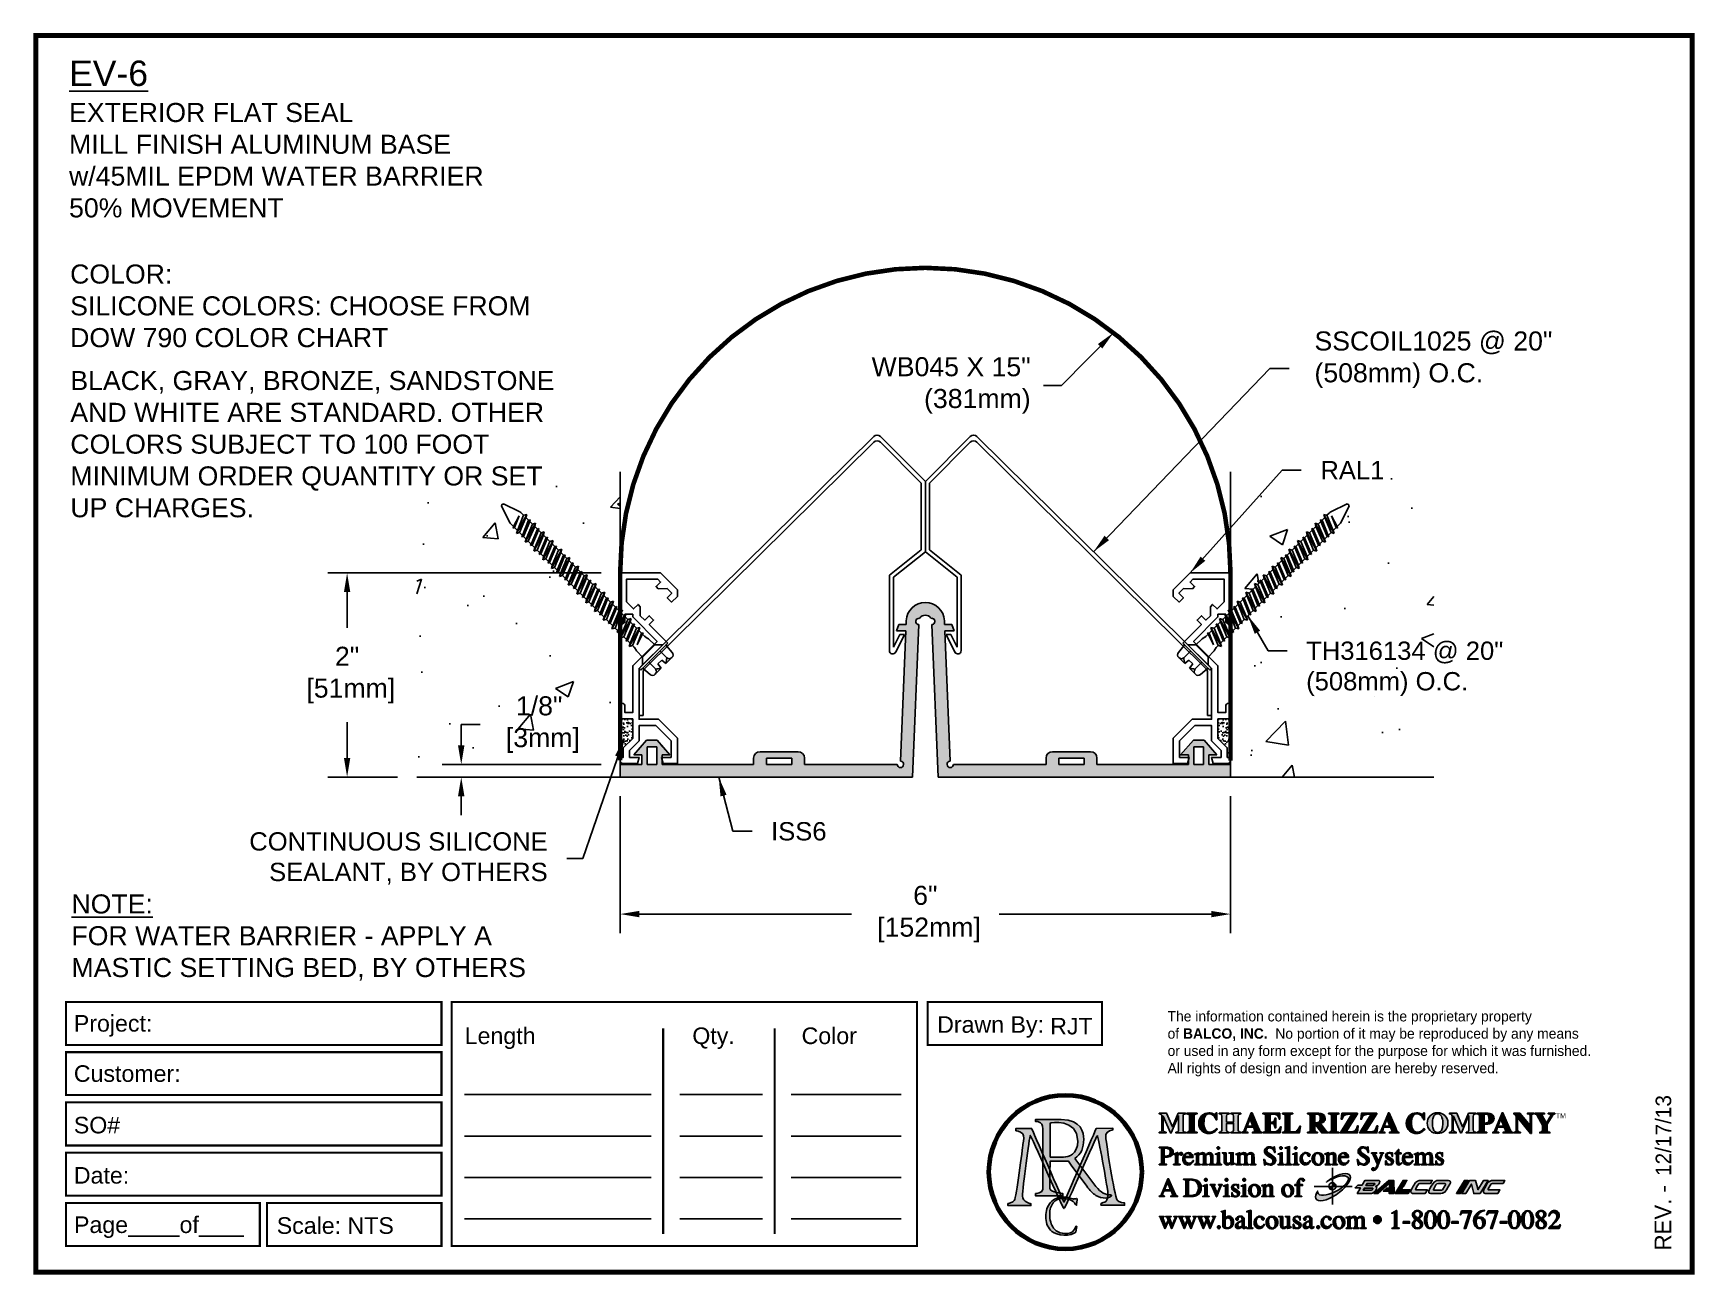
# Paper-space layout 'Detail' of a CAD drawing. Header units: inches. Extents: x 0 to 10, y 0 to 7.5.
# The model-space entities are those that its viewports show. They can reach past a viewport. Long polylines and large blocks are cut down to what shows.
import ezdxf

# ---------------------------------------------------------------- set-up
doc = ezdxf.new("R2010")
doc.units = ezdxf.units.IN
doc.header["$MEASUREMENT"] = 0
for name, color, linetype in [('Anchors', 4, 'Continuous'), ('Border', 7, 'Continuous'), ('Conditions', 1, 'Continuous'), ('Dimensions', 3, 'Continuous'), ('Fillers', 2, 'Continuous'), ('Layer 1', 7, 'Continuous'), ('Metals', 7, 'Continuous'), ('TEXT', 2, 'Continuous')]:
    doc.layers.add(name, color=color, linetype=linetype)
doc.styles.add('ARIAL', font='arial.ttf')
doc.styles.add('Copyright', font='ERASDEMI.TTF')
doc.dimstyles.new('Arial', dxfattribs={"dimtxt": 0.1875, "dimasz": 0.1875, "dimexe": 0.1875, "dimexo": 0.1875, "dimgap": 0.1875, "dimtad": 0, "dimtih": 1, "dimtoh": 1, "dimdec": 4, "dimzin": 3, "dimdsep": 46, "dimlunit": 4, "dimtxsty": 'ARIAL', "dimcen": 0.1875, "dimadec": 0, "dimazin": 0, "dimtfac": 1, "dimtdec": 4, "dimtofl": 0, "dimtmove": 0, "dimatfit": 3, "dimfxl": 0, "dimfrac": 2, "dimtolj": 1, "dimtzin": 0, "dimarcsym": 0})

psp = doc.layouts.new('Detail')

# ---------------------------------------------------------------- texts
at = {"insert": (6.843, 1.591), "char_height": 0.0625, "width": 50.295, "attachment_point": 1, "style": 'Copyright'}
psp.add_mtext('The information contained herein is the proprietary property\\Pof {\\fEras Bold ITC|b0|i0|c0|p34;BALCO, INC.}  No portion of it may be reproduced by any means\\Por used in any form except for the purpose for which it was furnished.\\PAll rights of design and invention are hereby reserved.', dxfattribs=at)

msp = doc.modelspace()

# ---------------------------------------------------------------- texts
at = {"layer": 'TEXT', "attachment_point": 1, "style": 'ARIAL'}
for s, insert, char_height, width in [('{\\LEV-6\\P\\H0.75x;\\lEXTERIOR FLAT SEAL\\PMILL FINISH ALUMINUM BASE\\Pw/45MIL EPDM WATER BARRIER\\P50% MOVEMENT}', (-33.09626, 27.60253), 0.25, 5.125), ('COLOR:{\\L                             \\~\\P}SILICONE COLORS: CHOOSE FROM DOW 790 COLOR CHART', (-33.08568, 25.59736), 0.1875, 5.0791442), ('BLACK, GRAY, BRONZE, SANDSTONE AND WHITE ARE STANDARD. OTHER COLORS SUBJECT TO 100 FOOT  MINIMUM ORDER QUANTITY OR SET UP CHARGES.', (-33.08354, 24.5502), 0.1875, 4.8604679), ('{\\LNOTE:}\\PFOR WATER BARRIER - APPLY A MASTIC SETTING BED, BY OTHERS', (-33.07262, 19.40452), 0.1875, 5.102323)]:
    msp.add_mtext(s, dxfattribs=dict(at, insert=insert, char_height=char_height, width=width))
at = {"layer": 'TEXT', "style": 'ARIAL'}
for s, insert, char_height, attachment_point in [('SSCOIL1025 @ 20"\\P(508mm) O.C.', (-20.85382, 24.93933), 0.1875, 1), ('WB045 X 15"\\P(381mm)', (-23.64369, 24.40805), 0.1875, 6), ('\\A1;RAL1', (-20.79531, 23.48543), 0.18, 7), ('\\A1;TH316134 @ 20"\\P(508mm) O.C.', (-20.93521, 21.89044), 0.18, 1), ('ISS6', (-26.19517, 20.11512), 0.18, 1), ('CONTINUOUS SILICONE\\PSEALANT, BY OTHERS', (-28.39129, 19.75866), 0.18, 6)]:
    msp.add_mtext(s, dxfattribs=dict(at, insert=insert, char_height=char_height, attachment_point=attachment_point))

# ---------------------------------------------------------------- blocks, each defined once
blk = doc.blocks.new('Quantity Data')
at = {"layer": 'Border', "color": 253}
for p, q in [((2.755, 1.254), (3.881, 1.254)), ((4.054, 1.254), (4.553, 1.254)), ((4.725, 1.254), (5.389, 1.254)), ((2.755, 1.004), (3.881, 1.004)), ((4.054, 1.004), (4.553, 1.004)), ((4.725, 1.004), (5.389, 1.004)), ((2.755, 0.754), (3.881, 0.754)), ((4.054, 0.754), (4.553, 0.754)), ((4.725, 0.754), (5.389, 0.754)), ((2.755, 0.504), (3.881, 0.504)), ((4.054, 0.504), (4.553, 0.504)), ((4.725, 0.504), (5.389, 0.504))]:
    blk.add_line(p, q, dxfattribs=at)
at = {"layer": 'Border', "const_width": 0.0125}
blk.add_lwpolyline([(5.485, 0.341), (2.678, 0.341), (2.678, 1.813), (5.485, 1.813)], close=True, dxfattribs=at)
for points in [[(3.953, 1.653), (3.953, 0.412)], [(4.625, 1.653), (4.625, 0.412)]]:
    blk.add_lwpolyline(points, dxfattribs=at)
at = {"layer": 'Border', "style": 'ARIAL'}
for s, p in [('Length', (2.756, 1.559)), ('Qty.', (4.129, 1.559)), ('Color', (4.788, 1.559))]:
    blk.add_text(s, height=0.1, dxfattribs=at).set_placement(p)
blk = doc.blocks.new('Drawn By')
at = {"layer": 'Border', "const_width": 0.0125}
blk.add_lwpolyline([(5.38, 1.813), (6.432, 1.813), (6.432, 1.554), (5.38, 1.554)], close=True, dxfattribs=at)
at = {"layer": 'Border', "style": 'ARIAL'}
blk.add_text('Drawn By: ', height=0.1, dxfattribs=at).set_placement((5.438, 1.627))
blk.add_attdef('XXX', (6.12, 1.617), '', height=0.1, dxfattribs=at)
blk = doc.blocks.new('Project Info')
at = {"layer": 'Border', "const_width": 0.0125}
for points in [[(0.182, 1.813), (2.448, 1.813), (2.448, 1.554), (0.182, 1.554)], [(0.182, 1.51), (2.448, 1.51), (2.448, 1.251), (0.182, 1.251)], [(0.182, 1.207), (2.448, 1.207), (2.448, 0.947), (0.182, 0.947)], [(0.182, 0.904), (2.448, 0.904), (2.448, 0.644), (0.182, 0.644)], [(0.182, 0.6), (1.352, 0.6), (1.352, 0.341), (0.182, 0.341)], [(1.396, 0.6), (2.448, 0.6), (2.448, 0.341), (1.396, 0.341)]]:
    blk.add_lwpolyline(points, close=True, dxfattribs=at)
at = {"layer": 'Border', "style": 'ARIAL'}
for s, p in [('Project:', (0.23, 1.634)), ('Customer:', (0.23, 1.331)), ('SO#', (0.23, 1.02)), ('Date:', (0.23, 0.717)), ('Page%%u        %%uof%%u       ', (0.231, 0.419)), ('Scale: NTS', (1.454, 0.414))]:
    blk.add_text(s, height=0.1, dxfattribs=at).set_placement(p)
blk = doc.blocks.new('REV')
at = {"style": 'Copyright'}
blk.add_text('REV. -', height=0.1, rotation=90, dxfattribs=at).set_placement((-0.142, 0.117))
at = {"style": 'Copyright', "flags": 4}
blk.add_attdef('REVISIONDATE', (-0.142, 0.566), '', height=0.0938, rotation=90, dxfattribs=at)
blk = doc.blocks.new('block 3')
h = blk.add_hatch(color=256)
h.dxf.hatch_style = 2
edge = h.paths.add_edge_path()
edge.add_spline(control_points=[(230.1, -389.1), (230.1, -389.1), (236.58, -397.71), (236.58, -397.71), (236.58, -397.71), (237.33, -398.72), (237.33, -398.72), (239.33, -401.37), (241.18, -402.74), (242.87, -402.84), (242.87, -402.84), (243.62, -402.88), (243.62, -402.88), (243.9, -402.89), (244.03, -402.99), (244.02, -403.18), (244, -403.4), (242.73, -404.11), (241.87, -404.11), (240.46, -404.11), (239.2, -403.76), (238.08, -403.06), (236.96, -402.37), (235.82, -401.23), (234.66, -399.65), (234.66, -399.65), (228.82, -391.61), (228.82, -391.61), (228.82, -391.61), (227.77, -390.18), (227.77, -390.18), (227.77, -390.18), (226.29, -390.18), (225.45, -390.18), (225.45, -390.18), (220.8, -390.21), (220.8, -390.21), (220.8, -390.21), (220.78, -400.04), (220.78, -400.51), (220.78, -401.86), (225.67, -402.39), (225.67, -402.39), (225.67, -402.39), (225.67, -403.26), (225.67, -403.26), (225.67, -403.26), (215.35, -403.26), (215.35, -403.26), (215.35, -403.26), (215.35, -402.41), (215.35, -402.41), (215.35, -402.41), (218.12, -402.29), (218.12, -400.66), (218.12, -399.76), (218.15, -377.98), (218.15, -377.98), (218.08, -374.9), (215.28, -375.15), (215.28, -375.15), (215.28, -375.15), (215.28, -374.46), (215.28, -374.46), (215.28, -374.46), (224.05, -374.44), (225, -374.44), (232.74, -374.46), (233.5, -379.49), (233.5, -381.9), (233.5, -385.08), (232.63, -387.6), (230.1, -389.1)], knot_values=[0, 0, 0, 0, 1, 1, 1, 2, 2, 2, 3, 3, 3, 4, 4, 4, 5, 5, 5, 6, 6, 6, 7, 7, 7, 8, 8, 8, 9, 9, 9, 10, 10, 10, 11, 11, 11, 12, 12, 12, 13, 13, 13, 14, 14, 14, 15, 15, 15, 16, 16, 16, 17, 17, 17, 18, 18, 18, 19, 19, 19, 20, 20, 20, 21, 21, 21, 22, 22, 22, 23, 23, 23, 24, 24, 24, 24], degree=3, periodic=0)
edge = h.paths.add_edge_path()
edge.add_spline(control_points=[(225.86, -388.64), (227.91, -388.64), (231.25, -387.6), (231.25, -382.63), (231.25, -373.66), (220.83, -375.84), (220.83, -375.84), (220.83, -375.84), (220.87, -388.65), (220.87, -388.65), (220.87, -388.65), (225.86, -388.64), (225.86, -388.64)], knot_values=[0, 0, 0, 0, 1, 1, 1, 2, 2, 2, 3, 3, 3, 4, 4, 4, 4], degree=3, periodic=0)
for points, knots in [([(230.1, -389.1), (230.1, -389.1), (236.58, -397.71), (236.58, -397.71), (236.58, -397.71), (237.33, -398.72), (237.33, -398.72), (239.33, -401.37), (241.18, -402.74), (242.87, -402.84), (242.87, -402.84), (243.62, -402.88), (243.62, -402.88), (243.9, -402.89), (244.03, -402.99), (244.02, -403.18), (244, -403.4), (242.73, -404.11), (241.87, -404.11), (240.46, -404.11), (239.2, -403.76), (238.08, -403.06), (236.96, -402.37), (235.82, -401.23), (234.66, -399.65), (234.66, -399.65), (228.82, -391.61), (228.82, -391.61), (228.82, -391.61), (227.77, -390.18), (227.77, -390.18), (227.77, -390.18), (226.29, -390.18), (225.45, -390.18), (225.45, -390.18), (220.8, -390.21), (220.8, -390.21), (220.8, -390.21), (220.78, -400.04), (220.78, -400.51), (220.78, -401.86), (225.67, -402.39), (225.67, -402.39), (225.67, -402.39), (225.67, -403.26), (225.67, -403.26), (225.67, -403.26), (215.35, -403.26), (215.35, -403.26), (215.35, -403.26), (215.35, -402.41), (215.35, -402.41), (215.35, -402.41), (218.12, -402.29), (218.12, -400.66), (218.12, -399.76), (218.15, -377.98), (218.15, -377.98), (218.08, -374.9), (215.28, -375.15), (215.28, -375.15), (215.28, -375.15), (215.28, -374.46), (215.28, -374.46), (215.28, -374.46), (224.05, -374.44), (225, -374.44), (232.74, -374.46), (233.5, -379.49), (233.5, -381.9), (233.5, -385.08), (232.63, -387.6), (230.1, -389.1)], [0, 0, 0, 0, 1, 1, 1, 2, 2, 2, 3, 3, 3, 4, 4, 4, 5, 5, 5, 6, 6, 6, 7, 7, 7, 8, 8, 8, 9, 9, 9, 10, 10, 10, 11, 11, 11, 12, 12, 12, 13, 13, 13, 14, 14, 14, 15, 15, 15, 16, 16, 16, 17, 17, 17, 18, 18, 18, 19, 19, 19, 20, 20, 20, 21, 21, 21, 22, 22, 22, 23, 23, 23, 24, 24, 24, 24]), ([(225.86, -388.64), (227.91, -388.64), (231.25, -387.6), (231.25, -382.63), (231.25, -373.66), (220.83, -375.84), (220.83, -375.84), (220.83, -375.84), (220.87, -388.65), (220.87, -388.65), (220.87, -388.65), (225.86, -388.64), (225.86, -388.64)], [0, 0, 0, 0, 1, 1, 1, 2, 2, 2, 3, 3, 3, 4, 4, 4, 4])]:
    blk.add_open_spline(points, degree=3, knots=knots)
blk = doc.blocks.new('block 4')
h = blk.add_hatch(color=256)
h.dxf.hatch_style = 2
edge = h.paths.add_edge_path()
edge.add_spline(control_points=[(238.65, -380.48), (238.44, -380.48), (226.48, -408.07), (226.06, -408.07), (225.62, -408.07), (213.55, -380.2), (213.32, -380.48), (213.18, -380.67), (210.42, -400.66), (210.42, -403.24), (210.42, -405.72), (213.58, -406.21), (213.58, -406.21), (213.58, -406.21), (213.59, -406.89), (213.59, -406.89), (213.59, -406.89), (204.94, -406.89), (204.94, -406.89), (204.94, -406.89), (204.9, -406.18), (204.9, -406.18), (204.9, -406.18), (206.78, -405.72), (207.34, -405.02), (208.02, -404.15), (210.45, -385.02), (210.6, -383.86), (210.82, -382.15), (211.15, -380.7), (210.49, -379.9), (209.55, -378.75), (207.92, -378.67), (207.92, -378.67), (207.92, -378.67), (207.95, -377.8), (207.95, -377.8), (207.95, -377.8), (213.87, -377.84), (213.87, -377.84), (213.87, -377.84), (225.97, -405.6), (226.06, -405.6), (226.17, -405.6), (238.25, -377.8), (238.25, -377.8), (238.25, -377.8), (244.53, -377.73), (244.53, -377.73), (244.53, -377.73), (244.5, -378.31), (244.5, -378.31), (244.5, -378.31), (242.14, -378.85), (241.85, -380.12), (241.65, -380.98), (242.63, -387.16), (243.63, -393.19), (244.59, -399.01), (245.59, -403.6), (246.13, -404.84), (246.57, -405.83), (248.92, -405.92), (248.92, -405.92), (248.92, -405.92), (248.92, -406.8), (248.92, -406.8), (248.92, -406.8), (239.96, -406.74), (239.96, -406.74), (239.96, -406.74), (240.03, -406), (240.03, -406), (240.03, -406), (241.58, -405.74), (241.96, -405.24), (242.33, -404.73), (242.71, -403.85), (242.54, -401.46), (242.39, -399.46), (238.87, -380.48), (238.65, -380.48)], knot_values=[0, 0, 0, 0, 1, 1, 1, 2, 2, 2, 3, 3, 3, 4, 4, 4, 5, 5, 5, 6, 6, 6, 7, 7, 7, 8, 8, 8, 9, 9, 9, 10, 10, 10, 11, 11, 11, 12, 12, 12, 13, 13, 13, 14, 14, 14, 15, 15, 15, 16, 16, 16, 17, 17, 17, 18, 18, 18, 19, 19, 19, 20, 20, 20, 21, 21, 21, 22, 22, 22, 23, 23, 23, 24, 24, 24, 25, 25, 25, 26, 26, 26, 27, 27, 27, 27], degree=3, periodic=0)
blk.add_open_spline([(238.65, -380.48), (238.44, -380.48), (226.48, -408.07), (226.06, -408.07), (225.62, -408.07), (213.55, -380.2), (213.32, -380.48), (213.18, -380.67), (210.42, -400.66), (210.42, -403.24), (210.42, -405.72), (213.58, -406.21), (213.58, -406.21), (213.58, -406.21), (213.59, -406.89), (213.59, -406.89), (213.59, -406.89), (204.94, -406.89), (204.94, -406.89), (204.94, -406.89), (204.9, -406.18), (204.9, -406.18), (204.9, -406.18), (206.78, -405.72), (207.34, -405.02), (208.02, -404.15), (210.45, -385.02), (210.6, -383.86), (210.82, -382.15), (211.15, -380.7), (210.49, -379.9), (209.55, -378.75), (207.92, -378.67), (207.92, -378.67), (207.92, -378.67), (207.95, -377.8), (207.95, -377.8), (207.95, -377.8), (213.87, -377.84), (213.87, -377.84), (213.87, -377.84), (225.97, -405.6), (226.06, -405.6), (226.17, -405.6), (238.25, -377.8), (238.25, -377.8), (238.25, -377.8), (244.53, -377.73), (244.53, -377.73), (244.53, -377.73), (244.5, -378.31), (244.5, -378.31), (244.5, -378.31), (242.14, -378.85), (241.85, -380.12), (241.65, -380.98), (242.63, -387.16), (243.63, -393.19), (244.59, -399.01), (245.59, -403.6), (246.13, -404.84), (246.57, -405.83), (248.92, -405.92), (248.92, -405.92), (248.92, -405.92), (248.92, -406.8), (248.92, -406.8), (248.92, -406.8), (239.96, -406.74), (239.96, -406.74), (239.96, -406.74), (240.03, -406), (240.03, -406), (240.03, -406), (241.58, -405.74), (241.96, -405.24), (242.33, -404.73), (242.71, -403.85), (242.54, -401.46), (242.39, -399.46), (238.87, -380.48), (238.65, -380.48)], degree=3, knots=[0, 0, 0, 0, 1, 1, 1, 2, 2, 2, 3, 3, 3, 4, 4, 4, 5, 5, 5, 6, 6, 6, 7, 7, 7, 8, 8, 8, 9, 9, 9, 10, 10, 10, 11, 11, 11, 12, 12, 12, 13, 13, 13, 14, 14, 14, 15, 15, 15, 16, 16, 16, 17, 17, 17, 18, 18, 18, 19, 19, 19, 20, 20, 20, 21, 21, 21, 22, 22, 22, 23, 23, 23, 24, 24, 24, 25, 25, 25, 26, 26, 26, 27, 27, 27, 27])
blk = doc.blocks.new('block 5')
at = {"layer": 'Layer 1'}
h = blk.add_hatch(color=256, dxfattribs=at)
h.dxf.hatch_style = 2
edge = h.paths.add_edge_path()
edge.add_spline(control_points=[(231.05, -404.37), (231.05, -404.37), (230.82, -406.87), (230.76, -406.87), (230.69, -406.88), (230.58, -406.79), (230.41, -406.51), (229.38, -404.78), (227.53, -404.26), (225.62, -404.26), (224.09, -404.26), (222.89, -404.79), (222.01, -405.86), (221.13, -406.92), (220.69, -408.38), (220.69, -410.22), (220.69, -412.34), (221.18, -414.08), (222.16, -415.42), (223.14, -416.77), (225.54, -418.08), (228.57, -417.16), (229.55, -416.87), (230.04, -415.96), (230.38, -415.18), (230.53, -414.82), (230.65, -414.63), (230.73, -414.63), (230.83, -414.62), (230.88, -414.69), (230.88, -414.82), (230.88, -414.82), (230.87, -414.93), (230.87, -414.93), (230.87, -414.93), (230.83, -415.16), (230.83, -415.16), (230.83, -415.16), (230.63, -416.41), (230.63, -416.41), (230.63, -416.41), (230.59, -416.59), (230.59, -416.59), (230.57, -416.77), (230.45, -416.98), (230.17, -417.14), (226.5, -419.3), (222.14, -417.46), (220.96, -416.16), (219.78, -414.86), (219.19, -413.15), (219.19, -411.04), (219.19, -408.92), (219.8, -407.16), (221.02, -405.76), (222.24, -404.36), (223.77, -403.66), (225.61, -403.66), (227.62, -403.66), (229.71, -404.45), (229.71, -404.45), (229.74, -404.45), (231.02, -404.11), (231.05, -404.37)], knot_values=[0, 0, 0, 0, 1, 1, 1, 2, 2, 2, 3, 3, 3, 4, 4, 4, 5, 5, 5, 6, 6, 6, 7, 7, 7, 8, 8, 8, 9, 9, 9, 10, 10, 10, 11, 11, 11, 12, 12, 12, 13, 13, 13, 14, 14, 14, 15, 15, 15, 16, 16, 16, 17, 17, 17, 18, 18, 18, 19, 19, 19, 20, 20, 20, 21, 21, 21, 21], degree=3, periodic=0)
blk.add_open_spline([(231.05, -404.37), (231.05, -404.37), (230.82, -406.87), (230.76, -406.87), (230.69, -406.88), (230.58, -406.79), (230.41, -406.51), (229.38, -404.78), (227.53, -404.26), (225.62, -404.26), (224.09, -404.26), (222.89, -404.79), (222.01, -405.86), (221.13, -406.92), (220.69, -408.38), (220.69, -410.22), (220.69, -412.34), (221.18, -414.08), (222.16, -415.42), (223.14, -416.77), (225.54, -418.08), (228.57, -417.16), (229.55, -416.87), (230.04, -415.96), (230.38, -415.18), (230.53, -414.82), (230.65, -414.63), (230.73, -414.63), (230.83, -414.62), (230.88, -414.69), (230.88, -414.82), (230.88, -414.82), (230.87, -414.93), (230.87, -414.93), (230.87, -414.93), (230.83, -415.16), (230.83, -415.16), (230.83, -415.16), (230.63, -416.41), (230.63, -416.41), (230.63, -416.41), (230.59, -416.59), (230.59, -416.59), (230.57, -416.77), (230.45, -416.98), (230.17, -417.14), (226.5, -419.3), (222.14, -417.46), (220.96, -416.16), (219.78, -414.86), (219.19, -413.15), (219.19, -411.04), (219.19, -408.92), (219.8, -407.16), (221.02, -405.76), (222.24, -404.36), (223.77, -403.66), (225.61, -403.66), (227.62, -403.66), (229.71, -404.45), (229.71, -404.45), (229.74, -404.45), (231.02, -404.11), (231.05, -404.37)], degree=3, knots=[0, 0, 0, 0, 1, 1, 1, 2, 2, 2, 3, 3, 3, 4, 4, 4, 5, 5, 5, 6, 6, 6, 7, 7, 7, 8, 8, 8, 9, 9, 9, 10, 10, 10, 11, 11, 11, 12, 12, 12, 13, 13, 13, 14, 14, 14, 15, 15, 15, 16, 16, 16, 17, 17, 17, 18, 18, 18, 19, 19, 19, 20, 20, 20, 21, 21, 21, 21], dxfattribs=at)
blk = doc.blocks.new('block 2')
blk.add_lwpolyline([(197.67, -393.78, 1.3, 1.3, 1.008747), (255.5, -394.27, 1.3, 1.3, 0.991943), (197.67, -393.78, 0, 0, 0)], format="xyseb")
at = {"lineweight": 80}
blk.add_open_spline([(255.5, -394.26), (255.5, -410.23), (242.55, -423.18), (226.58, -423.18), (210.61, -423.18), (197.66, -410.23), (197.66, -394.26), (197.66, -378.29), (210.61, -365.34), (226.58, -365.34), (242.55, -365.34), (255.5, -378.29), (255.5, -394.26)], degree=3, knots=[0, 0, 0, 0, 1, 1, 1, 2, 2, 2, 3, 3, 3, 4, 4, 4, 4], dxfattribs=at)
at = {"layer": 'Layer 1'}
for name in ['block 3', 'block 4', 'block 5']:
    blk.add_blockref(name, (0, 0), dxfattribs=at)
blk = doc.blocks.new('block 7')
h = blk.add_hatch(color=256)
h.dxf.hatch_style = 2
edge = h.paths.add_edge_path()
edge.add_spline(control_points=[(261.96, -379.23), (262.38, -379.23), (262.65, -379.16), (262.78, -379.01), (262.9, -378.87), (262.97, -378.65), (262.97, -378.36), (262.97, -378.36), (262.97, -373.13), (262.97, -373.13), (262.97, -372.83), (262.89, -372.64), (262.75, -372.54), (262.61, -372.45), (262.35, -372.39), (261.99, -372.36), (261.99, -372.36), (261.99, -372.08), (261.99, -372.08), (261.99, -372.08), (264.76, -372.08), (264.76, -372.08), (264.76, -372.08), (266.92, -377.17), (266.92, -377.17), (266.92, -377.17), (267.02, -377.17), (267.02, -377.17), (267.02, -377.17), (269.17, -372.08), (269.17, -372.08), (269.17, -372.08), (271.94, -372.08), (271.94, -372.08), (271.94, -372.08), (271.94, -372.36), (271.94, -372.36), (271.57, -372.39), (271.31, -372.46), (271.18, -372.56), (271.04, -372.67), (270.97, -372.94), (270.97, -373.36), (270.97, -373.36), (270.97, -378.23), (270.97, -378.23), (270.97, -378.63), (271.04, -378.9), (271.18, -379.02), (271.31, -379.15), (271.57, -379.22), (271.94, -379.23), (271.94, -379.23), (271.94, -379.51), (271.94, -379.51), (271.94, -379.51), (268.29, -379.51), (268.29, -379.51), (268.29, -379.51), (268.29, -379.23), (268.29, -379.23), (268.61, -379.22), (268.86, -379.17), (269.02, -379.07), (269.19, -378.97), (269.27, -378.76), (269.27, -378.42), (269.27, -378.42), (269.27, -373.05), (269.27, -373.05), (269.27, -373.05), (269.19, -373.05), (269.19, -373.05), (269.19, -373.05), (266.49, -379.51), (266.49, -379.51), (266.49, -379.51), (266.2, -379.51), (266.2, -379.51), (266.2, -379.51), (263.48, -373.18), (263.48, -373.18), (263.48, -373.18), (263.43, -373.18), (263.43, -373.18), (263.43, -373.18), (263.43, -378.15), (263.43, -378.15), (263.43, -378.52), (263.5, -378.78), (263.63, -378.95), (263.77, -379.12), (264.07, -379.22), (264.53, -379.23), (264.53, -379.23), (264.53, -379.51), (264.53, -379.51), (264.53, -379.51), (261.96, -379.51), (261.96, -379.51), (261.96, -379.51), (261.96, -379.23), (261.96, -379.23)], knot_values=[0, 0, 0, 0, 1, 1, 1, 2, 2, 2, 3, 3, 3, 4, 4, 4, 5, 5, 5, 6, 6, 6, 7, 7, 7, 8, 8, 8, 9, 9, 9, 10, 10, 10, 11, 11, 11, 12, 12, 12, 13, 13, 13, 14, 14, 14, 15, 15, 15, 16, 16, 16, 17, 17, 17, 18, 18, 18, 19, 19, 19, 20, 20, 20, 21, 21, 21, 22, 22, 22, 23, 23, 23, 24, 24, 24, 25, 25, 25, 26, 26, 26, 27, 27, 27, 28, 28, 28, 29, 29, 29, 30, 30, 30, 31, 31, 31, 32, 32, 32, 33, 33, 33, 34, 34, 34, 34], degree=3, periodic=0)
h = blk.add_hatch(color=256)
h.dxf.hatch_style = 2
edge = h.paths.add_edge_path()
edge.add_spline(control_points=[(272.37, -379.23), (272.68, -379.23), (272.91, -379.19), (273.04, -379.12), (273.26, -379.01), (273.37, -378.79), (273.37, -378.46), (273.37, -378.46), (273.37, -373.13), (273.37, -373.13), (273.37, -372.81), (273.27, -372.59), (273.06, -372.48), (272.93, -372.41), (272.7, -372.37), (272.37, -372.36), (272.37, -372.36), (272.37, -372.08), (272.37, -372.08), (272.37, -372.08), (276.22, -372.08), (276.22, -372.08), (276.22, -372.08), (276.22, -372.36), (276.22, -372.36), (275.87, -372.37), (275.64, -372.41), (275.51, -372.48), (275.29, -372.59), (275.19, -372.81), (275.19, -373.13), (275.19, -373.13), (275.19, -378.46), (275.19, -378.46), (275.19, -378.77), (275.27, -378.97), (275.44, -379.08), (275.61, -379.18), (275.87, -379.23), (276.22, -379.23), (276.22, -379.23), (276.22, -379.51), (276.22, -379.51), (276.22, -379.51), (272.37, -379.51), (272.37, -379.51), (272.37, -379.51), (272.37, -379.23), (272.37, -379.23)], knot_values=[0, 0, 0, 0, 1, 1, 1, 2, 2, 2, 3, 3, 3, 4, 4, 4, 5, 5, 5, 6, 6, 6, 7, 7, 7, 8, 8, 8, 9, 9, 9, 10, 10, 10, 11, 11, 11, 12, 12, 12, 13, 13, 13, 14, 14, 14, 15, 15, 15, 16, 16, 16, 16], degree=3, periodic=0)
h = blk.add_hatch(color=256)
h.dxf.hatch_style = 2
edge = h.paths.add_edge_path()
edge.add_spline(control_points=[(282.12, -372.19), (282.59, -372.36), (282.85, -372.45), (282.9, -372.45), (283.04, -372.45), (283.15, -372.4), (283.24, -372.29), (283.32, -372.18), (283.38, -372.07), (283.4, -371.95), (283.4, -371.95), (283.7, -371.95), (283.7, -371.95), (283.7, -371.95), (283.7, -374.52), (283.7, -374.52), (283.7, -374.52), (283.42, -374.52), (283.42, -374.52), (283.16, -373.96), (282.89, -373.52), (282.61, -373.2), (282.1, -372.61), (281.52, -372.31), (280.87, -372.31), (280.13, -372.31), (279.6, -372.63), (279.3, -373.26), (278.99, -373.9), (278.83, -374.75), (278.83, -375.82), (278.83, -376.61), (278.92, -377.26), (279.11, -377.77), (279.45, -378.72), (280.08, -379.2), (281, -379.2), (281.56, -379.2), (282.09, -379.04), (282.58, -378.72), (282.86, -378.54), (283.19, -378.25), (283.56, -377.85), (283.56, -377.85), (283.89, -378.12), (283.89, -378.12), (283.46, -378.6), (283.08, -378.94), (282.76, -379.16), (282.18, -379.54), (281.53, -379.73), (280.82, -379.73), (279.74, -379.73), (278.83, -379.41), (278.1, -378.77), (277.28, -378.05), (276.88, -377.09), (276.88, -375.89), (276.88, -374.69), (277.27, -373.72), (278.04, -372.98), (278.77, -372.29), (279.67, -371.94), (280.73, -371.94), (281.19, -371.94), (281.65, -372.02), (282.12, -372.19)], knot_values=[0, 0, 0, 0, 1, 1, 1, 2, 2, 2, 3, 3, 3, 4, 4, 4, 5, 5, 5, 6, 6, 6, 7, 7, 7, 8, 8, 8, 9, 9, 9, 10, 10, 10, 11, 11, 11, 12, 12, 12, 13, 13, 13, 14, 14, 14, 15, 15, 15, 16, 16, 16, 17, 17, 17, 18, 18, 18, 19, 19, 19, 20, 20, 20, 21, 21, 21, 22, 22, 22, 22], degree=3, periodic=0)
h = blk.add_hatch(color=256)
h.dxf.hatch_style = 2
edge = h.paths.add_edge_path()
edge.add_spline(control_points=[(284.62, -379.23), (284.91, -379.22), (285.12, -379.18), (285.24, -379.11), (285.44, -379), (285.55, -378.78), (285.55, -378.46), (285.55, -378.46), (285.55, -373.13), (285.55, -373.13), (285.55, -372.82), (285.45, -372.61), (285.27, -372.5), (285.16, -372.44), (284.94, -372.39), (284.62, -372.36), (284.62, -372.36), (284.62, -372.08), (284.62, -372.08), (284.62, -372.08), (288.34, -372.08), (288.34, -372.08), (288.34, -372.08), (288.34, -372.36), (288.34, -372.36), (288.02, -372.38), (287.79, -372.42), (287.67, -372.49), (287.46, -372.6), (287.35, -372.82), (287.35, -373.13), (287.35, -373.13), (287.35, -375.42), (287.35, -375.42), (287.35, -375.42), (289.98, -375.42), (289.98, -375.42), (289.98, -375.42), (289.98, -373.13), (289.98, -373.13), (289.98, -372.82), (289.88, -372.6), (289.68, -372.49), (289.56, -372.42), (289.33, -372.38), (289, -372.36), (289, -372.36), (289, -372.08), (289, -372.08), (289, -372.08), (292.74, -372.08), (292.74, -372.08), (292.74, -372.08), (292.74, -372.36), (292.74, -372.36), (292.42, -372.38), (292.2, -372.43), (292.08, -372.5), (291.89, -372.61), (291.79, -372.82), (291.79, -373.13), (291.79, -373.13), (291.79, -378.46), (291.79, -378.46), (291.79, -378.78), (291.9, -379), (292.11, -379.12), (292.24, -379.18), (292.45, -379.22), (292.74, -379.23), (292.74, -379.23), (292.74, -379.51), (292.74, -379.51), (292.74, -379.51), (289, -379.51), (289, -379.51), (289, -379.51), (289, -379.23), (289, -379.23), (289.31, -379.22), (289.54, -379.18), (289.67, -379.1), (289.87, -378.99), (289.98, -378.78), (289.98, -378.46), (289.98, -378.46), (289.98, -375.93), (289.98, -375.93), (289.98, -375.93), (287.35, -375.93), (287.35, -375.93), (287.35, -375.93), (287.35, -378.46), (287.35, -378.46), (287.35, -378.79), (287.47, -379.01), (287.69, -379.12), (287.82, -379.19), (288.03, -379.22), (288.34, -379.23), (288.34, -379.23), (288.34, -379.51), (288.34, -379.51), (288.34, -379.51), (284.62, -379.51), (284.62, -379.51), (284.62, -379.51), (284.62, -379.23), (284.62, -379.23)], knot_values=[0, 0, 0, 0, 1, 1, 1, 2, 2, 2, 3, 3, 3, 4, 4, 4, 5, 5, 5, 6, 6, 6, 7, 7, 7, 8, 8, 8, 9, 9, 9, 10, 10, 10, 11, 11, 11, 12, 12, 12, 13, 13, 13, 14, 14, 14, 15, 15, 15, 16, 16, 16, 17, 17, 17, 18, 18, 18, 19, 19, 19, 20, 20, 20, 21, 21, 21, 22, 22, 22, 23, 23, 23, 24, 24, 24, 25, 25, 25, 26, 26, 26, 27, 27, 27, 28, 28, 28, 29, 29, 29, 30, 30, 30, 31, 31, 31, 32, 32, 32, 33, 33, 33, 34, 34, 34, 35, 35, 35, 36, 36, 36, 36], degree=3, periodic=0)
h = blk.add_hatch(color=256)
h.dxf.hatch_style = 2
edge = h.paths.add_edge_path()
edge.add_spline(control_points=[(293.17, -379.23), (293.44, -379.22), (293.65, -379.1), (293.81, -378.87), (293.92, -378.73), (294.06, -378.43), (294.26, -377.95), (294.26, -377.95), (296.7, -371.93), (296.7, -371.93), (296.7, -371.93), (297.01, -371.93), (297.01, -371.93), (297.01, -371.93), (299.46, -377.71), (299.46, -377.71), (299.74, -378.36), (299.94, -378.77), (300.08, -378.96), (300.22, -379.15), (300.41, -379.24), (300.66, -379.23), (300.66, -379.23), (300.66, -379.51), (300.66, -379.51), (300.66, -379.51), (297.1, -379.51), (297.1, -379.51), (297.1, -379.51), (297.1, -379.23), (297.1, -379.23), (297.46, -379.22), (297.69, -379.19), (297.81, -379.14), (297.92, -379.1), (297.97, -378.98), (297.97, -378.79), (297.97, -378.7), (297.95, -378.57), (297.89, -378.4), (297.85, -378.29), (297.8, -378.17), (297.74, -378.02), (297.74, -378.02), (297.46, -377.35), (297.46, -377.35), (297.46, -377.35), (294.99, -377.35), (294.99, -377.35), (294.83, -377.79), (294.73, -378.08), (294.68, -378.21), (294.59, -378.49), (294.54, -378.7), (294.54, -378.83), (294.54, -378.98), (294.64, -379.1), (294.85, -379.17), (294.98, -379.21), (295.17, -379.23), (295.42, -379.23), (295.42, -379.23), (295.42, -379.51), (295.42, -379.51), (295.42, -379.51), (293.17, -379.51), (293.17, -379.51), (293.17, -379.51), (293.17, -379.23), (293.17, -379.23)], knot_values=[0, 0, 0, 0, 1, 1, 1, 2, 2, 2, 3, 3, 3, 4, 4, 4, 5, 5, 5, 6, 6, 6, 7, 7, 7, 8, 8, 8, 9, 9, 9, 10, 10, 10, 11, 11, 11, 12, 12, 12, 13, 13, 13, 14, 14, 14, 15, 15, 15, 16, 16, 16, 17, 17, 17, 18, 18, 18, 19, 19, 19, 20, 20, 20, 21, 21, 21, 22, 22, 22, 23, 23, 23, 23], degree=3, periodic=0)
h.paths.add_polyline_path([(297.3, -376.92), (296.24, -374.37), (296.15, -374.37), (295.16, -376.92)])
h = blk.add_hatch(color=256)
h.dxf.hatch_style = 2
edge = h.paths.add_edge_path()
edge.add_spline(control_points=[(301.1, -379.51), (301.1, -379.51), (301.1, -379.23), (301.1, -379.23), (301.41, -379.22), (301.63, -379.18), (301.77, -379.1), (301.97, -378.99), (302.07, -378.78), (302.07, -378.46), (302.07, -378.46), (302.07, -373.13), (302.07, -373.13), (302.07, -372.81), (301.97, -372.6), (301.76, -372.49), (301.63, -372.42), (301.41, -372.38), (301.1, -372.36), (301.1, -372.36), (301.1, -372.08), (301.1, -372.08), (301.1, -372.08), (307.43, -372.08), (307.43, -372.08), (307.43, -372.08), (307.43, -374.3), (307.43, -374.3), (307.43, -374.3), (307.16, -374.3), (307.16, -374.3), (307.03, -373.59), (306.79, -373.1), (306.45, -372.84), (306.12, -372.58), (305.51, -372.45), (304.62, -372.45), (304.29, -372.45), (304.07, -372.48), (303.98, -372.56), (303.89, -372.62), (303.85, -372.76), (303.85, -372.97), (303.85, -372.97), (303.85, -375.52), (303.85, -375.52), (304.47, -375.52), (304.9, -375.41), (305.12, -375.18), (305.34, -374.94), (305.51, -374.51), (305.63, -373.89), (305.63, -373.89), (305.91, -373.89), (305.91, -373.89), (305.91, -373.89), (305.91, -377.61), (305.91, -377.61), (305.91, -377.61), (305.63, -377.61), (305.63, -377.61), (305.55, -376.98), (305.39, -376.54), (305.15, -376.28), (304.91, -376.03), (304.47, -375.9), (303.85, -375.9), (303.85, -375.9), (303.85, -378.56), (303.85, -378.56), (303.85, -378.8), (303.9, -378.95), (304.02, -379.04), (304.15, -379.12), (304.39, -379.16), (304.76, -379.16), (305.47, -379.16), (306.04, -379.03), (306.48, -378.76), (306.93, -378.48), (307.32, -377.97), (307.66, -377.23), (307.66, -377.23), (307.97, -377.23), (307.97, -377.23), (307.97, -377.23), (307.52, -379.51), (307.52, -379.51), (307.52, -379.51), (301.1, -379.51), (301.1, -379.51)], knot_values=[0, 0, 0, 0, 1, 1, 1, 2, 2, 2, 3, 3, 3, 4, 4, 4, 5, 5, 5, 6, 6, 6, 7, 7, 7, 8, 8, 8, 9, 9, 9, 10, 10, 10, 11, 11, 11, 12, 12, 12, 13, 13, 13, 14, 14, 14, 15, 15, 15, 16, 16, 16, 17, 17, 17, 18, 18, 18, 19, 19, 19, 20, 20, 20, 21, 21, 21, 22, 22, 22, 23, 23, 23, 24, 24, 24, 25, 25, 25, 26, 26, 26, 27, 27, 27, 28, 28, 28, 29, 29, 29, 30, 30, 30, 30], degree=3, periodic=0)
h = blk.add_hatch(color=256)
h.dxf.hatch_style = 2
edge = h.paths.add_edge_path()
edge.add_spline(control_points=[(308.46, -379.23), (308.76, -379.22), (308.97, -379.18), (309.1, -379.12), (309.32, -379), (309.43, -378.78), (309.43, -378.46), (309.43, -378.46), (309.43, -373.13), (309.43, -373.13), (309.43, -372.81), (309.32, -372.6), (309.12, -372.49), (308.99, -372.42), (308.77, -372.38), (308.46, -372.36), (308.46, -372.36), (308.46, -372.08), (308.46, -372.08), (308.46, -372.08), (312.3, -372.08), (312.3, -372.08), (312.3, -372.08), (312.3, -372.36), (312.3, -372.36), (311.85, -372.37), (311.55, -372.44), (311.41, -372.55), (311.26, -372.66), (311.18, -372.93), (311.18, -373.36), (311.18, -373.36), (311.18, -378.56), (311.18, -378.56), (311.18, -378.81), (311.25, -378.97), (311.37, -379.05), (311.5, -379.12), (311.75, -379.16), (312.12, -379.16), (312.78, -379.16), (313.34, -379.02), (313.79, -378.73), (314.23, -378.43), (314.62, -377.87), (314.95, -377.02), (314.95, -377.02), (315.27, -377.02), (315.27, -377.02), (315.27, -377.02), (314.82, -379.51), (314.82, -379.51), (314.82, -379.51), (308.46, -379.51), (308.46, -379.51), (308.46, -379.51), (308.46, -379.23), (308.46, -379.23)], knot_values=[0, 0, 0, 0, 1, 1, 1, 2, 2, 2, 3, 3, 3, 4, 4, 4, 5, 5, 5, 6, 6, 6, 7, 7, 7, 8, 8, 8, 9, 9, 9, 10, 10, 10, 11, 11, 11, 12, 12, 12, 13, 13, 13, 14, 14, 14, 15, 15, 15, 16, 16, 16, 17, 17, 17, 18, 18, 18, 19, 19, 19, 19], degree=3, periodic=0)
h = blk.add_hatch(color=256)
h.dxf.hatch_style = 2
edge = h.paths.add_edge_path()
edge.add_spline(control_points=[(317.92, -379.23), (318.29, -379.22), (318.54, -379.15), (318.68, -379.02), (318.82, -378.9), (318.88, -378.64), (318.88, -378.23), (318.88, -378.23), (318.88, -373.36), (318.88, -373.36), (318.88, -372.94), (318.8, -372.66), (318.64, -372.54), (318.54, -372.45), (318.29, -372.39), (317.92, -372.36), (317.92, -372.36), (317.92, -372.08), (317.92, -372.08), (317.92, -372.08), (321.46, -372.08), (321.46, -372.08), (322.19, -372.08), (322.79, -372.16), (323.24, -372.31), (324.12, -372.62), (324.56, -373.18), (324.56, -373.99), (324.56, -374.59), (324.33, -375.06), (323.87, -375.4), (323.52, -375.66), (323.14, -375.83), (322.75, -375.9), (322.75, -375.9), (325.09, -379.03), (325.09, -379.03), (325.15, -379.12), (325.21, -379.17), (325.28, -379.2), (325.35, -379.23), (325.43, -379.24), (325.53, -379.25), (325.53, -379.25), (325.53, -379.51), (325.53, -379.51), (325.53, -379.51), (323.24, -379.51), (323.24, -379.51), (323.24, -379.51), (320.67, -376.08), (320.67, -376.08), (320.67, -376.08), (320.67, -376.08), (320.67, -376.08), (320.67, -376.08), (320.67, -378.23), (320.67, -378.23), (320.67, -378.62), (320.73, -378.88), (320.86, -379.01), (320.99, -379.15), (321.25, -379.22), (321.63, -379.23), (321.63, -379.23), (321.63, -379.51), (321.63, -379.51), (321.63, -379.51), (317.92, -379.51), (317.92, -379.51), (317.92, -379.51), (317.92, -379.23), (317.92, -379.23)], knot_values=[0, 0, 0, 0, 1, 1, 1, 2, 2, 2, 3, 3, 3, 4, 4, 4, 5, 5, 5, 6, 6, 6, 7, 7, 7, 8, 8, 8, 9, 9, 9, 10, 10, 10, 11, 11, 11, 12, 12, 12, 13, 13, 13, 14, 14, 14, 15, 15, 15, 16, 16, 16, 17, 17, 17, 18, 18, 18, 19, 19, 19, 20, 20, 20, 21, 21, 21, 22, 22, 22, 23, 23, 23, 24, 24, 24, 24], degree=3, periodic=0)
edge = h.paths.add_edge_path()
edge.add_spline(control_points=[(322.21, -375.42), (322.52, -375.23), (322.68, -374.78), (322.68, -374.09), (322.68, -373.66), (322.62, -373.33), (322.5, -373.08), (322.29, -372.66), (321.92, -372.45), (321.38, -372.45), (321.09, -372.45), (320.89, -372.49), (320.8, -372.56), (320.71, -372.63), (320.67, -372.75), (320.67, -372.92), (320.67, -372.92), (320.67, -375.72), (320.67, -375.72), (321.39, -375.71), (321.9, -375.61), (322.21, -375.42)], knot_values=[0, 0, 0, 0, 1, 1, 1, 2, 2, 2, 3, 3, 3, 4, 4, 4, 5, 5, 5, 6, 6, 6, 7, 7, 7, 7], degree=3, periodic=0)
h = blk.add_hatch(color=256)
h.dxf.hatch_style = 2
edge = h.paths.add_edge_path()
edge.add_spline(control_points=[(325.86, -379.23), (326.17, -379.23), (326.4, -379.19), (326.53, -379.12), (326.75, -379.01), (326.87, -378.79), (326.87, -378.46), (326.87, -378.46), (326.87, -373.13), (326.87, -373.13), (326.87, -372.81), (326.76, -372.59), (326.55, -372.48), (326.42, -372.41), (326.19, -372.37), (325.86, -372.36), (325.86, -372.36), (325.86, -372.08), (325.86, -372.08), (325.86, -372.08), (329.71, -372.08), (329.71, -372.08), (329.71, -372.08), (329.71, -372.36), (329.71, -372.36), (329.36, -372.37), (329.13, -372.41), (329, -372.48), (328.78, -372.59), (328.68, -372.81), (328.68, -373.13), (328.68, -373.13), (328.68, -378.46), (328.68, -378.46), (328.68, -378.77), (328.76, -378.97), (328.93, -379.08), (329.11, -379.18), (329.36, -379.23), (329.71, -379.23), (329.71, -379.23), (329.71, -379.51), (329.71, -379.51), (329.71, -379.51), (325.86, -379.51), (325.86, -379.51), (325.86, -379.51), (325.86, -379.23), (325.86, -379.23)], knot_values=[0, 0, 0, 0, 1, 1, 1, 2, 2, 2, 3, 3, 3, 4, 4, 4, 5, 5, 5, 6, 6, 6, 7, 7, 7, 8, 8, 8, 9, 9, 9, 10, 10, 10, 11, 11, 11, 12, 12, 12, 13, 13, 13, 14, 14, 14, 15, 15, 15, 16, 16, 16, 16], degree=3, periodic=0)
h = blk.add_hatch(color=256)
h.dxf.hatch_style = 2
edge = h.paths.add_edge_path()
edge.add_spline(control_points=[(330.27, -379.34), (330.27, -379.34), (334.55, -372.46), (334.55, -372.46), (333.7, -372.46), (333.19, -372.47), (333.03, -372.48), (332.87, -372.5), (332.72, -372.52), (332.58, -372.55), (332.11, -372.65), (331.73, -372.87), (331.46, -373.22), (331.3, -373.43), (331.12, -373.81), (330.92, -374.35), (330.92, -374.35), (330.61, -374.35), (330.61, -374.35), (330.61, -374.35), (330.84, -372.08), (330.84, -372.08), (330.84, -372.08), (336.68, -372.08), (336.68, -372.08), (336.68, -372.08), (336.68, -372.26), (336.68, -372.26), (336.68, -372.26), (332.43, -379.13), (332.43, -379.13), (333.95, -379.13), (334.97, -379.02), (335.5, -378.79), (336.04, -378.56), (336.44, -377.92), (336.72, -376.86), (336.72, -376.86), (337.01, -376.86), (337.01, -376.86), (337.01, -376.86), (336.72, -379.51), (336.72, -379.51), (336.72, -379.51), (330.27, -379.51), (330.27, -379.51), (330.27, -379.51), (330.27, -379.34), (330.27, -379.34)], knot_values=[0, 0, 0, 0, 1, 1, 1, 2, 2, 2, 3, 3, 3, 4, 4, 4, 5, 5, 5, 6, 6, 6, 7, 7, 7, 8, 8, 8, 9, 9, 9, 10, 10, 10, 11, 11, 11, 12, 12, 12, 13, 13, 13, 14, 14, 14, 15, 15, 15, 16, 16, 16, 16], degree=3, periodic=0)
h = blk.add_hatch(color=256)
h.dxf.hatch_style = 2
edge = h.paths.add_edge_path()
edge.add_spline(control_points=[(337.6, -379.34), (337.6, -379.34), (341.88, -372.46), (341.88, -372.46), (341.04, -372.46), (340.53, -372.47), (340.37, -372.48), (340.21, -372.5), (340.05, -372.52), (339.92, -372.55), (339.45, -372.65), (339.07, -372.87), (338.8, -373.22), (338.64, -373.43), (338.46, -373.81), (338.25, -374.35), (338.25, -374.35), (337.95, -374.35), (337.95, -374.35), (337.95, -374.35), (338.18, -372.08), (338.18, -372.08), (338.18, -372.08), (344.02, -372.08), (344.02, -372.08), (344.02, -372.08), (344.02, -372.26), (344.02, -372.26), (344.02, -372.26), (339.77, -379.13), (339.77, -379.13), (341.29, -379.13), (342.31, -379.02), (342.84, -378.79), (343.37, -378.56), (343.78, -377.92), (344.06, -376.86), (344.06, -376.86), (344.35, -376.86), (344.35, -376.86), (344.35, -376.86), (344.06, -379.51), (344.06, -379.51), (344.06, -379.51), (337.6, -379.51), (337.6, -379.51), (337.6, -379.51), (337.6, -379.34), (337.6, -379.34)], knot_values=[0, 0, 0, 0, 1, 1, 1, 2, 2, 2, 3, 3, 3, 4, 4, 4, 5, 5, 5, 6, 6, 6, 7, 7, 7, 8, 8, 8, 9, 9, 9, 10, 10, 10, 11, 11, 11, 12, 12, 12, 13, 13, 13, 14, 14, 14, 15, 15, 15, 16, 16, 16, 16], degree=3, periodic=0)
h = blk.add_hatch(color=256)
h.dxf.hatch_style = 2
edge = h.paths.add_edge_path()
edge.add_spline(control_points=[(344.84, -379.23), (345.1, -379.22), (345.31, -379.1), (345.48, -378.87), (345.58, -378.73), (345.73, -378.43), (345.92, -377.95), (345.92, -377.95), (348.37, -371.93), (348.37, -371.93), (348.37, -371.93), (348.67, -371.93), (348.67, -371.93), (348.67, -371.93), (351.13, -377.71), (351.13, -377.71), (351.4, -378.36), (351.61, -378.77), (351.74, -378.96), (351.88, -379.15), (352.07, -379.24), (352.32, -379.23), (352.32, -379.23), (352.32, -379.51), (352.32, -379.51), (352.32, -379.51), (348.76, -379.51), (348.76, -379.51), (348.76, -379.51), (348.76, -379.23), (348.76, -379.23), (349.12, -379.22), (349.36, -379.19), (349.47, -379.14), (349.58, -379.1), (349.64, -378.98), (349.64, -378.79), (349.64, -378.7), (349.61, -378.57), (349.55, -378.4), (349.52, -378.29), (349.47, -378.17), (349.41, -378.02), (349.41, -378.02), (349.13, -377.35), (349.13, -377.35), (349.13, -377.35), (346.66, -377.35), (346.66, -377.35), (346.5, -377.79), (346.39, -378.08), (346.35, -378.21), (346.25, -378.49), (346.2, -378.7), (346.2, -378.83), (346.2, -378.98), (346.31, -379.1), (346.52, -379.17), (346.64, -379.21), (346.83, -379.23), (347.08, -379.23), (347.08, -379.23), (347.08, -379.51), (347.08, -379.51), (347.08, -379.51), (344.84, -379.51), (344.84, -379.51), (344.84, -379.51), (344.84, -379.23), (344.84, -379.23)], knot_values=[0, 0, 0, 0, 1, 1, 1, 2, 2, 2, 3, 3, 3, 4, 4, 4, 5, 5, 5, 6, 6, 6, 7, 7, 7, 8, 8, 8, 9, 9, 9, 10, 10, 10, 11, 11, 11, 12, 12, 12, 13, 13, 13, 14, 14, 14, 15, 15, 15, 16, 16, 16, 17, 17, 17, 18, 18, 18, 19, 19, 19, 20, 20, 20, 21, 21, 21, 22, 22, 22, 23, 23, 23, 23], degree=3, periodic=0)
h.paths.add_polyline_path([(348.97, -376.92), (347.91, -374.37), (347.82, -374.37), (346.82, -376.92)])
h = blk.add_hatch(color=256)
h.dxf.hatch_style = 2
edge = h.paths.add_edge_path()
edge.add_spline(control_points=[(360.38, -372.19), (360.85, -372.36), (361.11, -372.45), (361.16, -372.45), (361.3, -372.45), (361.41, -372.4), (361.5, -372.29), (361.58, -372.18), (361.63, -372.07), (361.65, -371.95), (361.65, -371.95), (361.96, -371.95), (361.96, -371.95), (361.96, -371.95), (361.96, -374.52), (361.96, -374.52), (361.96, -374.52), (361.68, -374.52), (361.68, -374.52), (361.42, -373.96), (361.15, -373.52), (360.87, -373.2), (360.36, -372.61), (359.77, -372.31), (359.12, -372.31), (358.38, -372.31), (357.86, -372.63), (357.55, -373.26), (357.24, -373.9), (357.09, -374.75), (357.09, -375.82), (357.09, -376.61), (357.18, -377.26), (357.36, -377.77), (357.7, -378.72), (358.33, -379.2), (359.26, -379.2), (359.82, -379.2), (360.35, -379.04), (360.83, -378.72), (361.11, -378.54), (361.44, -378.25), (361.82, -377.85), (361.82, -377.85), (362.15, -378.12), (362.15, -378.12), (361.72, -378.6), (361.34, -378.94), (361.02, -379.16), (360.44, -379.54), (359.79, -379.73), (359.08, -379.73), (358, -379.73), (357.09, -379.41), (356.35, -378.77), (355.54, -378.05), (355.13, -377.09), (355.13, -375.89), (355.13, -374.69), (355.52, -373.72), (356.3, -372.98), (357.03, -372.29), (357.93, -371.94), (358.98, -371.94), (359.44, -371.94), (359.91, -372.02), (360.38, -372.19)], knot_values=[0, 0, 0, 0, 1, 1, 1, 2, 2, 2, 3, 3, 3, 4, 4, 4, 5, 5, 5, 6, 6, 6, 7, 7, 7, 8, 8, 8, 9, 9, 9, 10, 10, 10, 11, 11, 11, 12, 12, 12, 13, 13, 13, 14, 14, 14, 15, 15, 15, 16, 16, 16, 17, 17, 17, 18, 18, 18, 19, 19, 19, 20, 20, 20, 21, 21, 21, 22, 22, 22, 22], degree=3, periodic=0)
h = blk.add_hatch(color=256)
h.dxf.hatch_style = 2
edge = h.paths.add_edge_path()
edge.add_spline(control_points=[(369.71, -372.99), (370.46, -373.72), (370.84, -374.67), (370.84, -375.82), (370.84, -376.98), (370.46, -377.93), (369.71, -378.66), (368.97, -379.38), (368.05, -379.73), (366.94, -379.73), (365.77, -379.73), (364.81, -379.34), (364.07, -378.56), (363.38, -377.82), (363.03, -376.93), (363.03, -375.88), (363.03, -374.73), (363.39, -373.78), (364.12, -373.04), (364.85, -372.29), (365.79, -371.91), (366.94, -371.91), (368.05, -371.91), (368.97, -372.27), (369.71, -372.99)], knot_values=[0, 0, 0, 0, 1, 1, 1, 2, 2, 2, 3, 3, 3, 4, 4, 4, 5, 5, 5, 6, 6, 6, 7, 7, 7, 8, 8, 8, 8], degree=3, periodic=0)
edge = h.paths.add_edge_path()
edge.add_spline(control_points=[(368.64, -377.9), (368.8, -377.37), (368.88, -376.68), (368.88, -375.82), (368.88, -374.65), (368.71, -373.77), (368.36, -373.18), (368.01, -372.58), (367.54, -372.28), (366.94, -372.28), (366.11, -372.28), (365.54, -372.78), (365.23, -373.77), (365.07, -374.3), (364.98, -374.98), (364.98, -375.82), (364.98, -376.68), (365.07, -377.37), (365.23, -377.9), (365.54, -378.87), (366.11, -379.36), (366.94, -379.36), (367.76, -379.36), (368.33, -378.87), (368.64, -377.9)], knot_values=[0, 0, 0, 0, 1, 1, 1, 2, 2, 2, 3, 3, 3, 4, 4, 4, 5, 5, 5, 6, 6, 6, 7, 7, 7, 8, 8, 8, 8], degree=3, periodic=0)
h = blk.add_hatch(color=256)
h.dxf.hatch_style = 2
edge = h.paths.add_edge_path()
edge.add_spline(control_points=[(371.38, -379.23), (371.8, -379.23), (372.07, -379.16), (372.2, -379.01), (372.32, -378.87), (372.38, -378.65), (372.38, -378.36), (372.38, -378.36), (372.38, -373.13), (372.38, -373.13), (372.38, -372.83), (372.31, -372.64), (372.17, -372.54), (372.03, -372.45), (371.77, -372.39), (371.41, -372.36), (371.41, -372.36), (371.41, -372.08), (371.41, -372.08), (371.41, -372.08), (374.18, -372.08), (374.18, -372.08), (374.18, -372.08), (376.34, -377.17), (376.34, -377.17), (376.34, -377.17), (376.44, -377.17), (376.44, -377.17), (376.44, -377.17), (378.59, -372.08), (378.59, -372.08), (378.59, -372.08), (381.36, -372.08), (381.36, -372.08), (381.36, -372.08), (381.36, -372.36), (381.36, -372.36), (380.99, -372.39), (380.73, -372.46), (380.6, -372.56), (380.46, -372.67), (380.39, -372.94), (380.39, -373.36), (380.39, -373.36), (380.39, -378.23), (380.39, -378.23), (380.39, -378.63), (380.46, -378.9), (380.6, -379.02), (380.73, -379.15), (380.99, -379.22), (381.36, -379.23), (381.36, -379.23), (381.36, -379.51), (381.36, -379.51), (381.36, -379.51), (377.71, -379.51), (377.71, -379.51), (377.71, -379.51), (377.71, -379.23), (377.71, -379.23), (378.04, -379.22), (378.28, -379.17), (378.44, -379.07), (378.61, -378.97), (378.69, -378.76), (378.69, -378.42), (378.69, -378.42), (378.69, -373.05), (378.69, -373.05), (378.69, -373.05), (378.61, -373.05), (378.61, -373.05), (378.61, -373.05), (375.91, -379.51), (375.91, -379.51), (375.91, -379.51), (375.62, -379.51), (375.62, -379.51), (375.62, -379.51), (372.9, -373.18), (372.9, -373.18), (372.9, -373.18), (372.85, -373.18), (372.85, -373.18), (372.85, -373.18), (372.85, -378.15), (372.85, -378.15), (372.85, -378.52), (372.92, -378.78), (373.05, -378.95), (373.19, -379.12), (373.49, -379.22), (373.95, -379.23), (373.95, -379.23), (373.95, -379.51), (373.95, -379.51), (373.95, -379.51), (371.38, -379.51), (371.38, -379.51), (371.38, -379.51), (371.38, -379.23), (371.38, -379.23)], knot_values=[0, 0, 0, 0, 1, 1, 1, 2, 2, 2, 3, 3, 3, 4, 4, 4, 5, 5, 5, 6, 6, 6, 7, 7, 7, 8, 8, 8, 9, 9, 9, 10, 10, 10, 11, 11, 11, 12, 12, 12, 13, 13, 13, 14, 14, 14, 15, 15, 15, 16, 16, 16, 17, 17, 17, 18, 18, 18, 19, 19, 19, 20, 20, 20, 21, 21, 21, 22, 22, 22, 23, 23, 23, 24, 24, 24, 25, 25, 25, 26, 26, 26, 27, 27, 27, 28, 28, 28, 29, 29, 29, 30, 30, 30, 31, 31, 31, 32, 32, 32, 33, 33, 33, 34, 34, 34, 34], degree=3, periodic=0)
h = blk.add_hatch(color=256)
h.dxf.hatch_style = 2
edge = h.paths.add_edge_path()
edge.add_spline(control_points=[(381.79, -379.23), (382.15, -379.21), (382.39, -379.13), (382.52, -379.01), (382.64, -378.88), (382.7, -378.62), (382.7, -378.23), (382.7, -378.23), (382.7, -373.36), (382.7, -373.36), (382.7, -372.95), (382.64, -372.69), (382.52, -372.58), (382.39, -372.47), (382.15, -372.4), (381.79, -372.36), (381.79, -372.36), (381.79, -372.08), (381.79, -372.08), (381.79, -372.08), (385.33, -372.08), (385.33, -372.08), (386.27, -372.08), (386.98, -372.23), (387.47, -372.54), (387.96, -372.84), (388.2, -373.36), (388.2, -374.1), (388.2, -374.47), (388.11, -374.81), (387.92, -375.12), (387.72, -375.44), (387.41, -375.69), (386.97, -375.89), (386.63, -376.02), (386.3, -376.11), (385.97, -376.13), (385.64, -376.16), (385.14, -376.18), (384.49, -376.18), (384.49, -376.18), (384.49, -378.23), (384.49, -378.23), (384.49, -378.63), (384.55, -378.9), (384.69, -379.02), (384.83, -379.15), (385.08, -379.22), (385.45, -379.23), (385.45, -379.23), (385.45, -379.51), (385.45, -379.51), (385.45, -379.51), (381.79, -379.51), (381.79, -379.51), (381.79, -379.51), (381.79, -379.23), (381.79, -379.23)], knot_values=[0, 0, 0, 0, 1, 1, 1, 2, 2, 2, 3, 3, 3, 4, 4, 4, 5, 5, 5, 6, 6, 6, 7, 7, 7, 8, 8, 8, 9, 9, 9, 10, 10, 10, 11, 11, 11, 12, 12, 12, 13, 13, 13, 14, 14, 14, 15, 15, 15, 16, 16, 16, 17, 17, 17, 18, 18, 18, 19, 19, 19, 19], degree=3, periodic=0)
edge = h.paths.add_edge_path()
edge.add_spline(control_points=[(385.8, -375.57), (386.14, -375.35), (386.32, -374.87), (386.32, -374.14), (386.32, -373.64), (386.23, -373.23), (386.07, -372.92), (385.9, -372.61), (385.57, -372.46), (385.1, -372.46), (384.88, -372.46), (384.72, -372.49), (384.63, -372.54), (384.53, -372.59), (384.49, -372.69), (384.49, -372.84), (384.49, -372.84), (384.49, -375.8), (384.49, -375.8), (385.14, -375.79), (385.58, -375.71), (385.8, -375.57)], knot_values=[0, 0, 0, 0, 1, 1, 1, 2, 2, 2, 3, 3, 3, 4, 4, 4, 5, 5, 5, 6, 6, 6, 7, 7, 7, 7], degree=3, periodic=0)
h = blk.add_hatch(color=256)
h.dxf.hatch_style = 2
edge = h.paths.add_edge_path()
edge.add_spline(control_points=[(387.72, -379.23), (387.98, -379.22), (388.2, -379.1), (388.36, -378.87), (388.46, -378.73), (388.61, -378.43), (388.8, -377.95), (388.8, -377.95), (391.25, -371.93), (391.25, -371.93), (391.25, -371.93), (391.55, -371.93), (391.55, -371.93), (391.55, -371.93), (394.01, -377.71), (394.01, -377.71), (394.29, -378.36), (394.49, -378.77), (394.63, -378.96), (394.76, -379.15), (394.96, -379.24), (395.21, -379.23), (395.21, -379.23), (395.21, -379.51), (395.21, -379.51), (395.21, -379.51), (391.65, -379.51), (391.65, -379.51), (391.65, -379.51), (391.65, -379.23), (391.65, -379.23), (392, -379.22), (392.24, -379.19), (392.35, -379.14), (392.46, -379.1), (392.52, -378.98), (392.52, -378.79), (392.52, -378.7), (392.49, -378.57), (392.44, -378.4), (392.4, -378.29), (392.35, -378.17), (392.29, -378.02), (392.29, -378.02), (392.01, -377.35), (392.01, -377.35), (392.01, -377.35), (389.54, -377.35), (389.54, -377.35), (389.38, -377.79), (389.28, -378.08), (389.23, -378.21), (389.13, -378.49), (389.08, -378.7), (389.08, -378.83), (389.08, -378.98), (389.19, -379.1), (389.4, -379.17), (389.53, -379.21), (389.71, -379.23), (389.96, -379.23), (389.96, -379.23), (389.96, -379.51), (389.96, -379.51), (389.96, -379.51), (387.72, -379.51), (387.72, -379.51), (387.72, -379.51), (387.72, -379.23), (387.72, -379.23)], knot_values=[0, 0, 0, 0, 1, 1, 1, 2, 2, 2, 3, 3, 3, 4, 4, 4, 5, 5, 5, 6, 6, 6, 7, 7, 7, 8, 8, 8, 9, 9, 9, 10, 10, 10, 11, 11, 11, 12, 12, 12, 13, 13, 13, 14, 14, 14, 15, 15, 15, 16, 16, 16, 17, 17, 17, 18, 18, 18, 19, 19, 19, 20, 20, 20, 21, 21, 21, 22, 22, 22, 23, 23, 23, 23], degree=3, periodic=0)
h.paths.add_polyline_path([(391.85, -376.92), (390.79, -374.37), (390.7, -374.37), (389.71, -376.92)])
h = blk.add_hatch(color=256)
h.dxf.hatch_style = 2
edge = h.paths.add_edge_path()
edge.add_spline(control_points=[(395.64, -379.23), (396.05, -379.22), (396.31, -379.15), (396.43, -379), (396.55, -378.85), (396.61, -378.64), (396.61, -378.36), (396.61, -378.36), (396.61, -373.15), (396.61, -373.15), (396.27, -372.77), (396.06, -372.55), (395.99, -372.48), (395.91, -372.42), (395.8, -372.38), (395.66, -372.36), (395.66, -372.36), (395.66, -372.08), (395.66, -372.08), (395.66, -372.08), (397.99, -372.08), (397.99, -372.08), (397.99, -372.08), (401.78, -376.68), (401.78, -376.68), (401.78, -376.68), (401.83, -376.68), (401.83, -376.68), (401.83, -376.68), (401.83, -373.44), (401.83, -373.44), (401.83, -373.07), (401.76, -372.81), (401.63, -372.65), (401.49, -372.49), (401.22, -372.39), (400.81, -372.36), (400.81, -372.36), (400.81, -372.08), (400.81, -372.08), (400.81, -372.08), (403.18, -372.08), (403.18, -372.08), (403.18, -372.08), (403.18, -372.36), (403.18, -372.36), (402.83, -372.42), (402.6, -372.49), (402.49, -372.59), (402.37, -372.69), (402.31, -372.9), (402.31, -373.23), (402.31, -373.23), (402.31, -379.72), (402.31, -379.72), (402.31, -379.72), (402.01, -379.72), (402.01, -379.72), (402.01, -379.72), (397.17, -373.84), (397.17, -373.84), (397.17, -373.84), (397.09, -373.84), (397.09, -373.84), (397.09, -373.84), (397.09, -378.15), (397.09, -378.15), (397.09, -378.49), (397.14, -378.73), (397.23, -378.87), (397.38, -379.09), (397.68, -379.22), (398.13, -379.23), (398.13, -379.23), (398.13, -379.51), (398.13, -379.51), (398.13, -379.51), (395.64, -379.51), (395.64, -379.51), (395.64, -379.51), (395.64, -379.23), (395.64, -379.23)], knot_values=[0, 0, 0, 0, 1, 1, 1, 2, 2, 2, 3, 3, 3, 4, 4, 4, 5, 5, 5, 6, 6, 6, 7, 7, 7, 8, 8, 8, 9, 9, 9, 10, 10, 10, 11, 11, 11, 12, 12, 12, 13, 13, 13, 14, 14, 14, 15, 15, 15, 16, 16, 16, 17, 17, 17, 18, 18, 18, 19, 19, 19, 20, 20, 20, 21, 21, 21, 22, 22, 22, 23, 23, 23, 24, 24, 24, 25, 25, 25, 26, 26, 26, 27, 27, 27, 27], degree=3, periodic=0)
h = blk.add_hatch(color=256)
h.dxf.hatch_style = 2
edge = h.paths.add_edge_path()
edge.add_spline(control_points=[(407.25, -372.08), (407.25, -372.08), (407.25, -372.36), (407.25, -372.36), (406.87, -372.38), (406.63, -372.41), (406.52, -372.44), (406.41, -372.48), (406.36, -372.56), (406.36, -372.67), (406.36, -372.72), (406.37, -372.77), (406.39, -372.83), (406.41, -372.89), (406.45, -373), (406.53, -373.15), (406.53, -373.15), (407.98, -375.8), (407.98, -375.8), (407.98, -375.8), (407.99, -375.8), (407.99, -375.8), (407.99, -375.8), (409.17, -373.86), (409.17, -373.86), (409.25, -373.74), (409.33, -373.6), (409.41, -373.43), (409.54, -373.17), (409.6, -372.97), (409.6, -372.85), (409.6, -372.65), (409.52, -372.52), (409.37, -372.46), (409.26, -372.42), (409.03, -372.38), (408.68, -372.36), (408.68, -372.36), (408.68, -372.08), (408.68, -372.08), (408.68, -372.08), (411.1, -372.08), (411.1, -372.08), (411.1, -372.08), (411.1, -372.36), (411.1, -372.36), (410.92, -372.39), (410.78, -372.43), (410.68, -372.47), (410.54, -372.54), (410.43, -372.64), (410.34, -372.78), (410.34, -372.78), (408.24, -376.2), (408.24, -376.2), (408.24, -376.2), (408.24, -378.23), (408.24, -378.23), (408.24, -378.65), (408.31, -378.92), (408.46, -379.04), (408.6, -379.16), (408.87, -379.22), (409.26, -379.23), (409.26, -379.23), (409.26, -379.51), (409.26, -379.51), (409.26, -379.51), (405.45, -379.51), (405.45, -379.51), (405.45, -379.51), (405.45, -379.23), (405.45, -379.23), (405.85, -379.22), (406.12, -379.15), (406.26, -379.02), (406.39, -378.9), (406.46, -378.63), (406.46, -378.23), (406.46, -378.23), (406.46, -376.61), (406.46, -376.61), (406.46, -376.61), (404.45, -372.96), (404.45, -372.96), (404.32, -372.72), (404.16, -372.55), (403.96, -372.46), (403.83, -372.4), (403.7, -372.36), (403.57, -372.36), (403.57, -372.36), (403.57, -372.08), (403.57, -372.08), (403.57, -372.08), (407.25, -372.08), (407.25, -372.08)], knot_values=[0, 0, 0, 0, 1, 1, 1, 2, 2, 2, 3, 3, 3, 4, 4, 4, 5, 5, 5, 6, 6, 6, 7, 7, 7, 8, 8, 8, 9, 9, 9, 10, 10, 10, 11, 11, 11, 12, 12, 12, 13, 13, 13, 14, 14, 14, 15, 15, 15, 16, 16, 16, 17, 17, 17, 18, 18, 18, 19, 19, 19, 20, 20, 20, 21, 21, 21, 22, 22, 22, 23, 23, 23, 24, 24, 24, 25, 25, 25, 26, 26, 26, 27, 27, 27, 28, 28, 28, 29, 29, 29, 30, 30, 30, 31, 31, 31, 32, 32, 32, 32], degree=3, periodic=0)
h = blk.add_hatch(color=256)
h.dxf.hatch_style = 2
edge = h.paths.add_edge_path()
edge.add_spline(control_points=[(261.97, -391.33), (262.35, -391.29), (262.59, -391.22), (262.69, -391.1), (262.78, -390.99), (262.83, -390.72), (262.83, -390.31), (262.83, -390.31), (262.83, -385.98), (262.83, -385.98), (262.83, -385.63), (262.77, -385.4), (262.67, -385.29), (262.56, -385.18), (262.33, -385.11), (261.97, -385.08), (261.97, -385.08), (261.97, -384.9), (261.97, -384.9), (261.97, -384.9), (264.61, -384.9), (264.61, -384.9), (265.46, -384.9), (266.1, -385.06), (266.55, -385.39), (267, -385.72), (267.23, -386.15), (267.23, -386.69), (267.23, -387.37), (266.98, -387.86), (266.48, -388.17), (265.98, -388.47), (265.36, -388.63), (264.61, -388.63), (264.5, -388.63), (264.36, -388.62), (264.2, -388.62), (264.03, -388.61), (263.9, -388.61), (263.82, -388.61), (263.82, -388.61), (263.82, -390.43), (263.82, -390.43), (263.82, -390.81), (263.88, -391.04), (264, -391.14), (264.11, -391.24), (264.37, -391.3), (264.77, -391.33), (264.77, -391.33), (264.77, -391.51), (264.77, -391.51), (264.77, -391.51), (261.97, -391.51), (261.97, -391.51), (261.97, -391.51), (261.97, -391.33), (261.97, -391.33)], knot_values=[0, 0, 0, 0, 1, 1, 1, 2, 2, 2, 3, 3, 3, 4, 4, 4, 5, 5, 5, 6, 6, 6, 7, 7, 7, 8, 8, 8, 9, 9, 9, 10, 10, 10, 11, 11, 11, 12, 12, 12, 13, 13, 13, 14, 14, 14, 15, 15, 15, 16, 16, 16, 17, 17, 17, 18, 18, 18, 19, 19, 19, 19], degree=3, periodic=0)
edge = h.paths.add_edge_path()
edge.add_spline(control_points=[(265.35, -385.45), (265.06, -385.33), (264.71, -385.27), (264.27, -385.27), (264.07, -385.27), (263.94, -385.29), (263.89, -385.33), (263.85, -385.37), (263.82, -385.46), (263.82, -385.6), (263.82, -385.6), (263.82, -388.21), (263.82, -388.21), (264, -388.22), (264.12, -388.23), (264.17, -388.24), (264.23, -388.24), (264.28, -388.24), (264.34, -388.24), (264.79, -388.24), (265.16, -388.18), (265.42, -388.05), (265.9, -387.81), (266.14, -387.36), (266.14, -386.71), (266.14, -386.1), (265.87, -385.68), (265.35, -385.45)], knot_values=[0, 0, 0, 0, 1, 1, 1, 2, 2, 2, 3, 3, 3, 4, 4, 4, 5, 5, 5, 6, 6, 6, 7, 7, 7, 8, 8, 8, 9, 9, 9, 9], degree=3, periodic=0)
h = blk.add_hatch(color=256)
h.dxf.hatch_style = 2
edge = h.paths.add_edge_path()
edge.add_spline(control_points=[(267.42, -391.35), (267.72, -391.33), (267.91, -391.27), (268.01, -391.19), (268.11, -391.11), (268.16, -390.94), (268.16, -390.68), (268.16, -390.68), (268.16, -388.48), (268.16, -388.48), (268.16, -388.16), (268.13, -387.93), (268.07, -387.79), (268.01, -387.65), (267.9, -387.58), (267.74, -387.58), (267.71, -387.58), (267.66, -387.59), (267.61, -387.6), (267.56, -387.6), (267.5, -387.61), (267.44, -387.63), (267.44, -387.63), (267.44, -387.47), (267.44, -387.47), (267.63, -387.4), (267.82, -387.33), (268.01, -387.27), (268.2, -387.2), (268.34, -387.15), (268.41, -387.12), (268.58, -387.06), (268.74, -386.99), (268.92, -386.91), (268.94, -386.91), (268.95, -386.92), (268.96, -386.93), (268.96, -386.95), (268.96, -386.98), (268.96, -387.04), (268.96, -387.04), (268.96, -387.84), (268.96, -387.84), (269.17, -387.55), (269.37, -387.32), (269.57, -387.16), (269.76, -386.99), (269.96, -386.91), (270.17, -386.91), (270.34, -386.91), (270.48, -386.96), (270.58, -387.06), (270.68, -387.16), (270.74, -387.29), (270.74, -387.44), (270.74, -387.57), (270.7, -387.68), (270.62, -387.77), (270.54, -387.86), (270.44, -387.91), (270.32, -387.91), (270.19, -387.91), (270.07, -387.85), (269.94, -387.74), (269.82, -387.62), (269.72, -387.57), (269.65, -387.57), (269.53, -387.57), (269.39, -387.66), (269.23, -387.84), (269.06, -388.03), (268.98, -388.22), (268.98, -388.41), (268.98, -388.41), (268.98, -390.61), (268.98, -390.61), (268.98, -390.9), (269.04, -391.09), (269.17, -391.2), (269.3, -391.31), (269.52, -391.36), (269.82, -391.35), (269.82, -391.35), (269.82, -391.51), (269.82, -391.51), (269.82, -391.51), (267.42, -391.51), (267.42, -391.51), (267.42, -391.51), (267.42, -391.35), (267.42, -391.35)], knot_values=[0, 0, 0, 0, 1, 1, 1, 2, 2, 2, 3, 3, 3, 4, 4, 4, 5, 5, 5, 6, 6, 6, 7, 7, 7, 8, 8, 8, 9, 9, 9, 10, 10, 10, 11, 11, 11, 12, 12, 12, 13, 13, 13, 14, 14, 14, 15, 15, 15, 16, 16, 16, 17, 17, 17, 18, 18, 18, 19, 19, 19, 20, 20, 20, 21, 21, 21, 22, 22, 22, 23, 23, 23, 24, 24, 24, 25, 25, 25, 26, 26, 26, 27, 27, 27, 28, 28, 28, 29, 29, 29, 30, 30, 30, 30], degree=3, periodic=0)
h = blk.add_hatch(color=256)
h.dxf.hatch_style = 2
edge = h.paths.add_edge_path()
edge.add_spline(control_points=[(274.2, -387.41), (274.54, -387.73), (274.72, -388.18), (274.72, -388.76), (274.72, -388.76), (271.62, -388.76), (271.62, -388.76), (271.65, -389.51), (271.82, -390.06), (272.13, -390.41), (272.44, -390.75), (272.8, -390.92), (273.23, -390.92), (273.57, -390.92), (273.86, -390.83), (274.09, -390.65), (274.33, -390.48), (274.54, -390.22), (274.74, -389.89), (274.74, -389.89), (274.91, -389.95), (274.91, -389.95), (274.78, -390.37), (274.53, -390.75), (274.16, -391.1), (273.8, -391.45), (273.35, -391.63), (272.82, -391.63), (272.2, -391.63), (271.73, -391.4), (271.4, -390.94), (271.06, -390.48), (270.9, -389.94), (270.9, -389.34), (270.9, -388.69), (271.09, -388.12), (271.48, -387.65), (271.87, -387.17), (272.37, -386.93), (272.99, -386.93), (273.45, -386.93), (273.85, -387.09), (274.2, -387.41)], knot_values=[0, 0, 0, 0, 1, 1, 1, 2, 2, 2, 3, 3, 3, 4, 4, 4, 5, 5, 5, 6, 6, 6, 7, 7, 7, 8, 8, 8, 9, 9, 9, 10, 10, 10, 11, 11, 11, 12, 12, 12, 13, 13, 13, 14, 14, 14, 14], degree=3, periodic=0)
edge = h.paths.add_edge_path()
edge.add_spline(control_points=[(271.86, -387.78), (271.76, -387.96), (271.68, -388.18), (271.64, -388.45), (271.64, -388.45), (273.7, -388.45), (273.7, -388.45), (273.66, -388.12), (273.6, -387.88), (273.51, -387.72), (273.35, -387.43), (273.08, -387.29), (272.71, -387.29), (272.34, -387.29), (272.06, -387.45), (271.86, -387.78)], knot_values=[0, 0, 0, 0, 1, 1, 1, 2, 2, 2, 3, 3, 3, 4, 4, 4, 5, 5, 5, 5], degree=3, periodic=0)
h = blk.add_hatch(color=256)
h.dxf.hatch_style = 2
edge = h.paths.add_edge_path()
edge.add_spline(control_points=[(275.3, -391.39), (275.56, -391.36), (275.73, -391.32), (275.81, -391.26), (275.94, -391.16), (276.01, -390.98), (276.01, -390.69), (276.01, -390.69), (276.01, -388.17), (276.01, -388.17), (276.01, -387.93), (275.97, -387.77), (275.91, -387.69), (275.85, -387.62), (275.74, -387.58), (275.6, -387.58), (275.53, -387.58), (275.48, -387.59), (275.44, -387.59), (275.41, -387.6), (275.37, -387.61), (275.32, -387.63), (275.32, -387.63), (275.32, -387.46), (275.32, -387.46), (275.32, -387.46), (275.67, -387.34), (275.67, -387.34), (275.8, -387.3), (276.01, -387.22), (276.3, -387.11), (276.59, -387), (276.74, -386.94), (276.76, -386.94), (276.77, -386.94), (276.78, -386.95), (276.79, -386.97), (276.79, -386.98), (276.79, -387.01), (276.79, -387.06), (276.79, -387.06), (276.79, -387.72), (276.79, -387.72), (277.11, -387.43), (277.39, -387.22), (277.63, -387.11), (277.86, -387), (278.1, -386.94), (278.35, -386.94), (278.68, -386.94), (278.95, -387.06), (279.15, -387.28), (279.25, -387.41), (279.34, -387.58), (279.41, -387.79), (279.65, -387.54), (279.86, -387.36), (280.04, -387.25), (280.35, -387.04), (280.66, -386.94), (280.99, -386.94), (281.51, -386.94), (281.86, -387.16), (282.04, -387.58), (282.14, -387.82), (282.19, -388.2), (282.19, -388.73), (282.19, -388.73), (282.19, -390.75), (282.19, -390.75), (282.19, -390.98), (282.24, -391.14), (282.34, -391.22), (282.44, -391.31), (282.63, -391.36), (282.9, -391.39), (282.9, -391.39), (282.9, -391.51), (282.9, -391.51), (282.9, -391.51), (280.69, -391.51), (280.69, -391.51), (280.69, -391.51), (280.69, -391.38), (280.69, -391.38), (280.98, -391.35), (281.16, -391.29), (281.25, -391.21), (281.34, -391.12), (281.39, -390.94), (281.39, -390.67), (281.39, -390.67), (281.39, -388.56), (281.39, -388.56), (281.39, -388.25), (281.35, -388.02), (281.28, -387.87), (281.16, -387.6), (280.93, -387.47), (280.58, -387.47), (280.36, -387.47), (280.15, -387.54), (279.95, -387.68), (279.83, -387.76), (279.68, -387.89), (279.5, -388.07), (279.5, -388.07), (279.5, -390.57), (279.5, -390.57), (279.5, -390.83), (279.55, -391.03), (279.64, -391.17), (279.73, -391.3), (279.93, -391.38), (280.23, -391.39), (280.23, -391.39), (280.23, -391.51), (280.23, -391.51), (280.23, -391.51), (277.99, -391.51), (277.99, -391.51), (277.99, -391.51), (277.99, -391.39), (277.99, -391.39), (278.3, -391.35), (278.49, -391.27), (278.58, -391.16), (278.66, -391.05), (278.71, -390.78), (278.71, -390.34), (278.71, -390.34), (278.71, -388.98), (278.71, -388.98), (278.71, -388.48), (278.67, -388.13), (278.61, -387.94), (278.5, -387.62), (278.27, -387.47), (277.92, -387.47), (277.73, -387.47), (277.53, -387.52), (277.34, -387.63), (277.15, -387.74), (276.98, -387.88), (276.83, -388.06), (276.83, -388.06), (276.83, -390.73), (276.83, -390.73), (276.83, -390.97), (276.87, -391.15), (276.96, -391.24), (277.05, -391.33), (277.23, -391.38), (277.52, -391.39), (277.52, -391.39), (277.52, -391.51), (277.52, -391.51), (277.52, -391.51), (275.3, -391.51), (275.3, -391.51), (275.3, -391.51), (275.3, -391.39), (275.3, -391.39)], knot_values=[0, 0, 0, 0, 1, 1, 1, 2, 2, 2, 3, 3, 3, 4, 4, 4, 5, 5, 5, 6, 6, 6, 7, 7, 7, 8, 8, 8, 9, 9, 9, 10, 10, 10, 11, 11, 11, 12, 12, 12, 13, 13, 13, 14, 14, 14, 15, 15, 15, 16, 16, 16, 17, 17, 17, 18, 18, 18, 19, 19, 19, 20, 20, 20, 21, 21, 21, 22, 22, 22, 23, 23, 23, 24, 24, 24, 25, 25, 25, 26, 26, 26, 27, 27, 27, 28, 28, 28, 29, 29, 29, 30, 30, 30, 31, 31, 31, 32, 32, 32, 33, 33, 33, 34, 34, 34, 35, 35, 35, 36, 36, 36, 37, 37, 37, 38, 38, 38, 39, 39, 39, 40, 40, 40, 41, 41, 41, 42, 42, 42, 43, 43, 43, 44, 44, 44, 45, 45, 45, 46, 46, 46, 47, 47, 47, 48, 48, 48, 49, 49, 49, 50, 50, 50, 51, 51, 51, 52, 52, 52, 53, 53, 53, 54, 54, 54, 54], degree=3, periodic=0)
h = blk.add_hatch(color=256)
h.dxf.hatch_style = 2
edge = h.paths.add_edge_path()
edge.add_spline(control_points=[(283.11, -391.38), (283.46, -391.34), (283.68, -391.28), (283.77, -391.2), (283.86, -391.11), (283.91, -390.88), (283.91, -390.5), (283.91, -390.5), (283.91, -388.17), (283.91, -388.17), (283.91, -387.96), (283.9, -387.81), (283.87, -387.73), (283.82, -387.6), (283.72, -387.53), (283.56, -387.53), (283.52, -387.53), (283.49, -387.53), (283.45, -387.54), (283.42, -387.55), (283.32, -387.57), (283.16, -387.62), (283.16, -387.62), (283.16, -387.47), (283.16, -387.47), (283.16, -387.47), (283.37, -387.4), (283.37, -387.4), (283.94, -387.21), (284.34, -387.07), (284.56, -386.98), (284.65, -386.94), (284.71, -386.92), (284.74, -386.92), (284.74, -386.94), (284.75, -386.97), (284.75, -386.99), (284.75, -386.99), (284.75, -390.5), (284.75, -390.5), (284.75, -390.87), (284.79, -391.1), (284.88, -391.2), (284.97, -391.29), (285.17, -391.35), (285.49, -391.38), (285.49, -391.38), (285.49, -391.51), (285.49, -391.51), (285.49, -391.51), (283.11, -391.51), (283.11, -391.51), (283.11, -391.51), (283.11, -391.38), (283.11, -391.38)], knot_values=[0, 0, 0, 0, 1, 1, 1, 2, 2, 2, 3, 3, 3, 4, 4, 4, 5, 5, 5, 6, 6, 6, 7, 7, 7, 8, 8, 8, 9, 9, 9, 10, 10, 10, 11, 11, 11, 12, 12, 12, 13, 13, 13, 14, 14, 14, 15, 15, 15, 16, 16, 16, 17, 17, 17, 18, 18, 18, 18], degree=3, periodic=0)
edge = h.paths.add_edge_path()
edge.add_spline(control_points=[(283.89, -384.85), (283.99, -384.75), (284.11, -384.7), (284.25, -384.7), (284.39, -384.7), (284.51, -384.75), (284.61, -384.85), (284.71, -384.94), (284.76, -385.06), (284.76, -385.21), (284.76, -385.35), (284.71, -385.47), (284.61, -385.56), (284.51, -385.66), (284.39, -385.71), (284.25, -385.71), (284.11, -385.71), (283.99, -385.66), (283.89, -385.56), (283.79, -385.47), (283.74, -385.35), (283.74, -385.21), (283.74, -385.07), (283.79, -384.95), (283.89, -384.85)], knot_values=[0, 0, 0, 0, 1, 1, 1, 2, 2, 2, 3, 3, 3, 4, 4, 4, 5, 5, 5, 6, 6, 6, 7, 7, 7, 8, 8, 8, 8], degree=3, periodic=0)
h = blk.add_hatch(color=256)
h.dxf.hatch_style = 2
edge = h.paths.add_edge_path()
edge.add_spline(control_points=[(287.25, -386.99), (287.25, -386.99), (287.25, -390.12), (287.25, -390.12), (287.25, -390.34), (287.28, -390.52), (287.34, -390.65), (287.46, -390.9), (287.68, -391.02), (288, -391.02), (288.22, -391.02), (288.44, -390.95), (288.65, -390.8), (288.77, -390.72), (288.89, -390.61), (289.02, -390.46), (289.02, -390.46), (289.02, -387.79), (289.02, -387.79), (289.02, -387.54), (288.97, -387.37), (288.87, -387.29), (288.77, -387.22), (288.58, -387.17), (288.29, -387.15), (288.29, -387.15), (288.29, -386.99), (288.29, -386.99), (288.29, -386.99), (289.86, -386.99), (289.86, -386.99), (289.86, -386.99), (289.86, -390.43), (289.86, -390.43), (289.86, -390.65), (289.9, -390.8), (289.98, -390.89), (290.06, -390.97), (290.23, -391.01), (290.49, -391), (290.49, -391), (290.49, -391.13), (290.49, -391.13), (290.31, -391.18), (290.18, -391.22), (290.09, -391.24), (290.01, -391.27), (289.87, -391.31), (289.67, -391.38), (289.58, -391.41), (289.4, -391.48), (289.11, -391.59), (289.09, -391.59), (289.08, -391.58), (289.08, -391.56), (289.08, -391.55), (289.08, -391.53), (289.08, -391.51), (289.08, -391.51), (289.08, -390.73), (289.08, -390.73), (288.85, -390.99), (288.65, -391.19), (288.47, -391.31), (288.19, -391.51), (287.9, -391.61), (287.59, -391.61), (287.31, -391.61), (287.04, -391.51), (286.79, -391.3), (286.54, -391.1), (286.41, -390.77), (286.41, -390.3), (286.41, -390.3), (286.41, -387.76), (286.41, -387.76), (286.41, -387.5), (286.35, -387.33), (286.24, -387.24), (286.17, -387.19), (286.02, -387.15), (285.79, -387.13), (285.79, -387.13), (285.79, -386.99), (285.79, -386.99), (285.79, -386.99), (287.25, -386.99), (287.25, -386.99)], knot_values=[0, 0, 0, 0, 1, 1, 1, 2, 2, 2, 3, 3, 3, 4, 4, 4, 5, 5, 5, 6, 6, 6, 7, 7, 7, 8, 8, 8, 9, 9, 9, 10, 10, 10, 11, 11, 11, 12, 12, 12, 13, 13, 13, 14, 14, 14, 15, 15, 15, 16, 16, 16, 17, 17, 17, 18, 18, 18, 19, 19, 19, 20, 20, 20, 21, 21, 21, 22, 22, 22, 23, 23, 23, 24, 24, 24, 25, 25, 25, 26, 26, 26, 27, 27, 27, 28, 28, 28, 29, 29, 29, 29], degree=3, periodic=0)
h = blk.add_hatch(color=256)
h.dxf.hatch_style = 2
edge = h.paths.add_edge_path()
edge.add_spline(control_points=[(290.86, -391.39), (291.11, -391.36), (291.28, -391.32), (291.37, -391.26), (291.5, -391.16), (291.56, -390.98), (291.56, -390.69), (291.56, -390.69), (291.56, -388.17), (291.56, -388.17), (291.56, -387.93), (291.53, -387.77), (291.47, -387.69), (291.4, -387.62), (291.3, -387.58), (291.15, -387.58), (291.08, -387.58), (291.03, -387.59), (291, -387.59), (290.96, -387.6), (290.92, -387.61), (290.88, -387.63), (290.88, -387.63), (290.88, -387.46), (290.88, -387.46), (290.88, -387.46), (291.23, -387.34), (291.23, -387.34), (291.36, -387.3), (291.56, -387.22), (291.85, -387.11), (292.15, -387), (292.3, -386.94), (292.31, -386.94), (292.33, -386.94), (292.34, -386.95), (292.34, -386.97), (292.35, -386.98), (292.35, -387.01), (292.35, -387.06), (292.35, -387.06), (292.35, -387.72), (292.35, -387.72), (292.67, -387.43), (292.95, -387.22), (293.18, -387.11), (293.42, -387), (293.66, -386.94), (293.91, -386.94), (294.24, -386.94), (294.51, -387.06), (294.71, -387.28), (294.81, -387.41), (294.9, -387.58), (294.97, -387.79), (295.21, -387.54), (295.42, -387.36), (295.6, -387.25), (295.9, -387.04), (296.22, -386.94), (296.54, -386.94), (297.07, -386.94), (297.42, -387.16), (297.59, -387.58), (297.69, -387.82), (297.74, -388.2), (297.74, -388.73), (297.74, -388.73), (297.74, -390.75), (297.74, -390.75), (297.74, -390.98), (297.8, -391.14), (297.9, -391.22), (298, -391.31), (298.19, -391.36), (298.45, -391.39), (298.45, -391.39), (298.45, -391.51), (298.45, -391.51), (298.45, -391.51), (296.25, -391.51), (296.25, -391.51), (296.25, -391.51), (296.25, -391.38), (296.25, -391.38), (296.53, -391.35), (296.72, -391.29), (296.81, -391.21), (296.9, -391.12), (296.94, -390.94), (296.94, -390.67), (296.94, -390.67), (296.94, -388.56), (296.94, -388.56), (296.94, -388.25), (296.91, -388.02), (296.84, -387.87), (296.72, -387.6), (296.48, -387.47), (296.13, -387.47), (295.92, -387.47), (295.71, -387.54), (295.5, -387.68), (295.38, -387.76), (295.23, -387.89), (295.06, -388.07), (295.06, -388.07), (295.06, -390.57), (295.06, -390.57), (295.06, -390.83), (295.1, -391.03), (295.2, -391.17), (295.29, -391.3), (295.49, -391.38), (295.79, -391.39), (295.79, -391.39), (295.79, -391.51), (295.79, -391.51), (295.79, -391.51), (293.54, -391.51), (293.54, -391.51), (293.54, -391.51), (293.54, -391.39), (293.54, -391.39), (293.85, -391.35), (294.05, -391.27), (294.14, -391.16), (294.22, -391.05), (294.26, -390.78), (294.26, -390.34), (294.26, -390.34), (294.26, -388.98), (294.26, -388.98), (294.26, -388.48), (294.23, -388.13), (294.16, -387.94), (294.06, -387.62), (293.83, -387.47), (293.48, -387.47), (293.28, -387.47), (293.09, -387.52), (292.9, -387.63), (292.7, -387.74), (292.53, -387.88), (292.39, -388.06), (292.39, -388.06), (292.39, -390.73), (292.39, -390.73), (292.39, -390.97), (292.43, -391.15), (292.52, -391.24), (292.6, -391.33), (292.79, -391.38), (293.08, -391.39), (293.08, -391.39), (293.08, -391.51), (293.08, -391.51), (293.08, -391.51), (290.86, -391.51), (290.86, -391.51), (290.86, -391.51), (290.86, -391.39), (290.86, -391.39)], knot_values=[0, 0, 0, 0, 1, 1, 1, 2, 2, 2, 3, 3, 3, 4, 4, 4, 5, 5, 5, 6, 6, 6, 7, 7, 7, 8, 8, 8, 9, 9, 9, 10, 10, 10, 11, 11, 11, 12, 12, 12, 13, 13, 13, 14, 14, 14, 15, 15, 15, 16, 16, 16, 17, 17, 17, 18, 18, 18, 19, 19, 19, 20, 20, 20, 21, 21, 21, 22, 22, 22, 23, 23, 23, 24, 24, 24, 25, 25, 25, 26, 26, 26, 27, 27, 27, 28, 28, 28, 29, 29, 29, 30, 30, 30, 31, 31, 31, 32, 32, 32, 33, 33, 33, 34, 34, 34, 35, 35, 35, 36, 36, 36, 37, 37, 37, 38, 38, 38, 39, 39, 39, 40, 40, 40, 41, 41, 41, 42, 42, 42, 43, 43, 43, 44, 44, 44, 45, 45, 45, 46, 46, 46, 47, 47, 47, 48, 48, 48, 49, 49, 49, 50, 50, 50, 51, 51, 51, 52, 52, 52, 53, 53, 53, 54, 54, 54, 54], degree=3, periodic=0)
h = blk.add_hatch(color=256)
h.dxf.hatch_style = 2
edge = h.paths.add_edge_path()
edge.add_spline(control_points=[(301.62, -389.5), (301.79, -389.95), (301.99, -390.31), (302.22, -390.58), (302.61, -391.04), (303.1, -391.27), (303.69, -391.27), (304.01, -391.27), (304.29, -391.17), (304.52, -390.97), (304.75, -390.77), (304.87, -390.49), (304.87, -390.13), (304.87, -389.8), (304.75, -389.52), (304.52, -389.28), (304.36, -389.12), (304.04, -388.89), (303.55, -388.59), (303.55, -388.59), (302.7, -388.06), (302.7, -388.06), (302.44, -387.89), (302.24, -387.73), (302.08, -387.56), (301.8, -387.25), (301.66, -386.9), (301.66, -386.52), (301.66, -386.01), (301.83, -385.59), (302.16, -385.26), (302.5, -384.92), (302.94, -384.76), (303.5, -384.76), (303.72, -384.76), (304, -384.81), (304.32, -384.92), (304.64, -385.04), (304.82, -385.09), (304.87, -385.09), (304.99, -385.09), (305.08, -385.06), (305.12, -385), (305.17, -384.95), (305.21, -384.86), (305.23, -384.76), (305.23, -384.76), (305.44, -384.76), (305.44, -384.76), (305.44, -384.76), (305.66, -386.88), (305.66, -386.88), (305.66, -386.88), (305.42, -386.88), (305.42, -386.88), (305.26, -386.24), (305, -385.8), (304.64, -385.54), (304.28, -385.29), (303.92, -385.16), (303.57, -385.16), (303.3, -385.16), (303.06, -385.24), (302.85, -385.4), (302.65, -385.56), (302.55, -385.79), (302.55, -386.07), (302.55, -386.33), (302.63, -386.55), (302.78, -386.73), (302.94, -386.92), (303.18, -387.11), (303.51, -387.31), (303.51, -387.31), (304.39, -387.86), (304.39, -387.86), (304.94, -388.19), (305.32, -388.51), (305.55, -388.79), (305.77, -389.07), (305.88, -389.41), (305.88, -389.8), (305.88, -390.33), (305.69, -390.77), (305.29, -391.12), (304.89, -391.47), (304.39, -391.65), (303.77, -391.65), (303.46, -391.65), (303.14, -391.59), (302.8, -391.47), (302.47, -391.35), (302.27, -391.29), (302.23, -391.29), (302.11, -391.29), (302.03, -391.33), (301.99, -391.4), (301.95, -391.47), (301.92, -391.55), (301.91, -391.63), (301.91, -391.63), (301.69, -391.63), (301.69, -391.63), (301.69, -391.63), (301.39, -389.5), (301.39, -389.5), (301.39, -389.5), (301.62, -389.5), (301.62, -389.5)], knot_values=[0, 0, 0, 0, 1, 1, 1, 2, 2, 2, 3, 3, 3, 4, 4, 4, 5, 5, 5, 6, 6, 6, 7, 7, 7, 8, 8, 8, 9, 9, 9, 10, 10, 10, 11, 11, 11, 12, 12, 12, 13, 13, 13, 14, 14, 14, 15, 15, 15, 16, 16, 16, 17, 17, 17, 18, 18, 18, 19, 19, 19, 20, 20, 20, 21, 21, 21, 22, 22, 22, 23, 23, 23, 24, 24, 24, 25, 25, 25, 26, 26, 26, 27, 27, 27, 28, 28, 28, 29, 29, 29, 30, 30, 30, 31, 31, 31, 32, 32, 32, 33, 33, 33, 34, 34, 34, 35, 35, 35, 36, 36, 36, 36], degree=3, periodic=0)
h = blk.add_hatch(color=256)
h.dxf.hatch_style = 2
edge = h.paths.add_edge_path()
edge.add_spline(control_points=[(306.73, -391.38), (307.08, -391.34), (307.3, -391.28), (307.39, -391.2), (307.48, -391.11), (307.53, -390.88), (307.53, -390.5), (307.53, -390.5), (307.53, -388.17), (307.53, -388.17), (307.53, -387.96), (307.51, -387.81), (307.48, -387.73), (307.44, -387.6), (307.33, -387.53), (307.18, -387.53), (307.14, -387.53), (307.11, -387.53), (307.07, -387.54), (307.04, -387.55), (306.94, -387.57), (306.78, -387.62), (306.78, -387.62), (306.78, -387.47), (306.78, -387.47), (306.78, -387.47), (306.99, -387.4), (306.99, -387.4), (307.56, -387.21), (307.95, -387.07), (308.18, -386.98), (308.27, -386.94), (308.33, -386.92), (308.35, -386.92), (308.36, -386.94), (308.36, -386.97), (308.36, -386.99), (308.36, -386.99), (308.36, -390.5), (308.36, -390.5), (308.36, -390.87), (308.41, -391.1), (308.5, -391.2), (308.59, -391.29), (308.79, -391.35), (309.11, -391.38), (309.11, -391.38), (309.11, -391.51), (309.11, -391.51), (309.11, -391.51), (306.73, -391.51), (306.73, -391.51), (306.73, -391.51), (306.73, -391.38), (306.73, -391.38)], knot_values=[0, 0, 0, 0, 1, 1, 1, 2, 2, 2, 3, 3, 3, 4, 4, 4, 5, 5, 5, 6, 6, 6, 7, 7, 7, 8, 8, 8, 9, 9, 9, 10, 10, 10, 11, 11, 11, 12, 12, 12, 13, 13, 13, 14, 14, 14, 15, 15, 15, 16, 16, 16, 17, 17, 17, 18, 18, 18, 18], degree=3, periodic=0)
edge = h.paths.add_edge_path()
edge.add_spline(control_points=[(307.51, -384.85), (307.61, -384.75), (307.73, -384.7), (307.87, -384.7), (308.01, -384.7), (308.13, -384.75), (308.23, -384.85), (308.33, -384.94), (308.38, -385.06), (308.38, -385.21), (308.38, -385.35), (308.33, -385.47), (308.23, -385.56), (308.13, -385.66), (308.01, -385.71), (307.87, -385.71), (307.73, -385.71), (307.61, -385.66), (307.51, -385.56), (307.41, -385.47), (307.36, -385.35), (307.36, -385.21), (307.36, -385.07), (307.41, -384.95), (307.51, -384.85)], knot_values=[0, 0, 0, 0, 1, 1, 1, 2, 2, 2, 3, 3, 3, 4, 4, 4, 5, 5, 5, 6, 6, 6, 7, 7, 7, 8, 8, 8, 8], degree=3, periodic=0)
h = blk.add_hatch(color=256)
h.dxf.hatch_style = 2
edge = h.paths.add_edge_path()
edge.add_spline(control_points=[(309.52, -391.38), (309.82, -391.35), (310.03, -391.29), (310.14, -391.19), (310.24, -391.1), (310.3, -390.92), (310.3, -390.65), (310.3, -390.65), (310.3, -385.88), (310.3, -385.88), (310.3, -385.66), (310.28, -385.52), (310.24, -385.43), (310.18, -385.3), (310.05, -385.23), (309.85, -385.23), (309.8, -385.23), (309.75, -385.23), (309.7, -385.24), (309.65, -385.25), (309.58, -385.27), (309.5, -385.29), (309.5, -385.29), (309.5, -385.13), (309.5, -385.13), (309.94, -385.01), (310.46, -384.85), (311.08, -384.66), (311.11, -384.66), (311.12, -384.67), (311.12, -384.69), (311.13, -384.71), (311.13, -384.75), (311.13, -384.81), (311.13, -384.81), (311.13, -390.67), (311.13, -390.67), (311.13, -390.95), (311.18, -391.13), (311.28, -391.22), (311.38, -391.3), (311.58, -391.35), (311.88, -391.38), (311.88, -391.38), (311.88, -391.51), (311.88, -391.51), (311.88, -391.51), (309.52, -391.51), (309.52, -391.51), (309.52, -391.51), (309.52, -391.38), (309.52, -391.38)], knot_values=[0, 0, 0, 0, 1, 1, 1, 2, 2, 2, 3, 3, 3, 4, 4, 4, 5, 5, 5, 6, 6, 6, 7, 7, 7, 8, 8, 8, 9, 9, 9, 10, 10, 10, 11, 11, 11, 12, 12, 12, 13, 13, 13, 14, 14, 14, 15, 15, 15, 16, 16, 16, 17, 17, 17, 17], degree=3, periodic=0)
h = blk.add_hatch(color=256)
h.dxf.hatch_style = 2
edge = h.paths.add_edge_path()
edge.add_spline(control_points=[(312.29, -391.38), (312.64, -391.34), (312.86, -391.28), (312.95, -391.2), (313.04, -391.11), (313.09, -390.88), (313.09, -390.5), (313.09, -390.5), (313.09, -388.17), (313.09, -388.17), (313.09, -387.96), (313.07, -387.81), (313.04, -387.73), (312.99, -387.6), (312.89, -387.53), (312.73, -387.53), (312.7, -387.53), (312.66, -387.53), (312.63, -387.54), (312.59, -387.55), (312.5, -387.57), (312.33, -387.62), (312.33, -387.62), (312.33, -387.47), (312.33, -387.47), (312.33, -387.47), (312.54, -387.4), (312.54, -387.4), (313.11, -387.21), (313.51, -387.07), (313.73, -386.98), (313.83, -386.94), (313.88, -386.92), (313.91, -386.92), (313.92, -386.94), (313.92, -386.97), (313.92, -386.99), (313.92, -386.99), (313.92, -390.5), (313.92, -390.5), (313.92, -390.87), (313.96, -391.1), (314.05, -391.2), (314.14, -391.29), (314.35, -391.35), (314.66, -391.38), (314.66, -391.38), (314.66, -391.51), (314.66, -391.51), (314.66, -391.51), (312.29, -391.51), (312.29, -391.51), (312.29, -391.51), (312.29, -391.38), (312.29, -391.38)], knot_values=[0, 0, 0, 0, 1, 1, 1, 2, 2, 2, 3, 3, 3, 4, 4, 4, 5, 5, 5, 6, 6, 6, 7, 7, 7, 8, 8, 8, 9, 9, 9, 10, 10, 10, 11, 11, 11, 12, 12, 12, 13, 13, 13, 14, 14, 14, 15, 15, 15, 16, 16, 16, 17, 17, 17, 18, 18, 18, 18], degree=3, periodic=0)
edge = h.paths.add_edge_path()
edge.add_spline(control_points=[(313.07, -384.85), (313.16, -384.75), (313.28, -384.7), (313.43, -384.7), (313.57, -384.7), (313.69, -384.75), (313.79, -384.85), (313.88, -384.94), (313.94, -385.06), (313.94, -385.21), (313.94, -385.35), (313.88, -385.47), (313.79, -385.56), (313.69, -385.66), (313.57, -385.71), (313.43, -385.71), (313.28, -385.71), (313.16, -385.66), (313.07, -385.56), (312.97, -385.47), (312.92, -385.35), (312.92, -385.21), (312.92, -385.07), (312.97, -384.95), (313.07, -384.85)], knot_values=[0, 0, 0, 0, 1, 1, 1, 2, 2, 2, 3, 3, 3, 4, 4, 4, 5, 5, 5, 6, 6, 6, 7, 7, 7, 8, 8, 8, 8], degree=3, periodic=0)
h = blk.add_hatch(color=256)
h.dxf.hatch_style = 2
edge = h.paths.add_edge_path()
edge.add_spline(control_points=[(318.41, -387.22), (318.71, -387.43), (318.85, -387.66), (318.85, -387.91), (318.85, -388.02), (318.81, -388.12), (318.74, -388.21), (318.66, -388.3), (318.55, -388.35), (318.39, -388.35), (318.28, -388.35), (318.18, -388.31), (318.09, -388.23), (318.01, -388.15), (317.94, -388.04), (317.9, -387.89), (317.9, -387.89), (317.85, -387.66), (317.85, -387.66), (317.8, -387.48), (317.73, -387.36), (317.63, -387.29), (317.52, -387.22), (317.38, -387.19), (317.2, -387.19), (316.83, -387.19), (316.52, -387.35), (316.26, -387.67), (316.01, -388), (315.88, -388.43), (315.88, -388.97), (315.88, -389.46), (316.02, -389.9), (316.3, -390.29), (316.58, -390.68), (316.96, -390.88), (317.44, -390.88), (317.78, -390.88), (318.08, -390.77), (318.34, -390.55), (318.49, -390.42), (318.66, -390.22), (318.85, -389.94), (318.85, -389.94), (318.99, -390.02), (318.99, -390.02), (318.8, -390.41), (318.61, -390.72), (318.4, -390.95), (318.01, -391.39), (317.55, -391.61), (317.04, -391.61), (316.53, -391.61), (316.08, -391.41), (315.69, -391.01), (315.3, -390.6), (315.1, -390.06), (315.1, -389.37), (315.1, -388.7), (315.31, -388.12), (315.74, -387.64), (316.17, -387.15), (316.71, -386.91), (317.36, -386.91), (317.77, -386.91), (318.12, -387.01), (318.41, -387.22)], knot_values=[0, 0, 0, 0, 1, 1, 1, 2, 2, 2, 3, 3, 3, 4, 4, 4, 5, 5, 5, 6, 6, 6, 7, 7, 7, 8, 8, 8, 9, 9, 9, 10, 10, 10, 11, 11, 11, 12, 12, 12, 13, 13, 13, 14, 14, 14, 15, 15, 15, 16, 16, 16, 17, 17, 17, 18, 18, 18, 19, 19, 19, 20, 20, 20, 21, 21, 21, 22, 22, 22, 22], degree=3, periodic=0)
h = blk.add_hatch(color=256)
h.dxf.hatch_style = 2
edge = h.paths.add_edge_path()
edge.add_spline(control_points=[(320.18, -387.6), (320.59, -387.16), (321.12, -386.93), (321.77, -386.93), (322.42, -386.93), (322.95, -387.15), (323.37, -387.57), (323.8, -387.99), (324.01, -388.55), (324.01, -389.26), (324.01, -389.9), (323.8, -390.47), (323.39, -390.95), (322.98, -391.43), (322.45, -391.66), (321.8, -391.66), (321.18, -391.66), (320.65, -391.44), (320.21, -390.98), (319.78, -390.52), (319.56, -389.94), (319.56, -389.25), (319.56, -388.6), (319.77, -388.05), (320.18, -387.6)], knot_values=[0, 0, 0, 0, 1, 1, 1, 2, 2, 2, 3, 3, 3, 4, 4, 4, 5, 5, 5, 6, 6, 6, 7, 7, 7, 8, 8, 8, 8], degree=3, periodic=0)
edge = h.paths.add_edge_path()
edge.add_spline(control_points=[(320.96, -387.48), (320.64, -387.78), (320.47, -388.29), (320.47, -389.01), (320.47, -389.59), (320.6, -390.13), (320.87, -390.63), (321.13, -391.14), (321.49, -391.39), (321.96, -391.39), (322.33, -391.39), (322.61, -391.22), (322.8, -390.88), (323, -390.55), (323.1, -390.11), (323.1, -389.56), (323.1, -389), (322.97, -388.47), (322.72, -387.97), (322.47, -387.48), (322.11, -387.23), (321.63, -387.23), (321.38, -387.23), (321.15, -387.31), (320.96, -387.48)], knot_values=[0, 0, 0, 0, 1, 1, 1, 2, 2, 2, 3, 3, 3, 4, 4, 4, 5, 5, 5, 6, 6, 6, 7, 7, 7, 8, 8, 8, 8], degree=3, periodic=0)
h = blk.add_hatch(color=256)
h.dxf.hatch_style = 2
edge = h.paths.add_edge_path()
edge.add_spline(control_points=[(324.49, -391.38), (324.72, -391.35), (324.88, -391.29), (324.98, -391.2), (325.07, -391.12), (325.12, -390.92), (325.12, -390.62), (325.12, -390.62), (325.12, -388.14), (325.12, -388.14), (325.12, -387.94), (325.1, -387.79), (325.06, -387.71), (325, -387.59), (324.87, -387.52), (324.68, -387.52), (324.65, -387.52), (324.62, -387.53), (324.59, -387.53), (324.56, -387.53), (324.52, -387.54), (324.47, -387.54), (324.47, -387.54), (324.47, -387.37), (324.47, -387.37), (324.61, -387.33), (324.92, -387.23), (325.42, -387.07), (325.42, -387.07), (325.88, -386.92), (325.88, -386.92), (325.9, -386.92), (325.91, -386.93), (325.92, -386.94), (325.92, -386.96), (325.93, -386.98), (325.93, -387.01), (325.93, -387.01), (325.93, -387.73), (325.93, -387.73), (326.23, -387.45), (326.46, -387.26), (326.63, -387.15), (326.88, -386.99), (327.15, -386.91), (327.42, -386.91), (327.64, -386.91), (327.84, -386.98), (328.02, -387.1), (328.37, -387.35), (328.55, -387.79), (328.55, -388.43), (328.55, -388.43), (328.55, -390.71), (328.55, -390.71), (328.55, -390.94), (328.6, -391.11), (328.69, -391.22), (328.78, -391.32), (328.94, -391.37), (329.16, -391.38), (329.16, -391.38), (329.16, -391.51), (329.16, -391.51), (329.16, -391.51), (327.07, -391.51), (327.07, -391.51), (327.07, -391.51), (327.07, -391.38), (327.07, -391.38), (327.31, -391.34), (327.48, -391.28), (327.57, -391.18), (327.67, -391.08), (327.71, -390.86), (327.71, -390.53), (327.71, -390.53), (327.71, -388.45), (327.71, -388.45), (327.71, -388.17), (327.66, -387.94), (327.56, -387.75), (327.46, -387.57), (327.26, -387.48), (326.99, -387.48), (326.79, -387.48), (326.6, -387.54), (326.4, -387.67), (326.29, -387.75), (326.15, -387.87), (325.98, -388.04), (325.98, -388.04), (325.98, -390.78), (325.98, -390.78), (325.98, -391.01), (326.03, -391.17), (326.13, -391.25), (326.24, -391.33), (326.4, -391.37), (326.62, -391.38), (326.62, -391.38), (326.62, -391.51), (326.62, -391.51), (326.62, -391.51), (324.49, -391.51), (324.49, -391.51), (324.49, -391.51), (324.49, -391.38), (324.49, -391.38)], knot_values=[0, 0, 0, 0, 1, 1, 1, 2, 2, 2, 3, 3, 3, 4, 4, 4, 5, 5, 5, 6, 6, 6, 7, 7, 7, 8, 8, 8, 9, 9, 9, 10, 10, 10, 11, 11, 11, 12, 12, 12, 13, 13, 13, 14, 14, 14, 15, 15, 15, 16, 16, 16, 17, 17, 17, 18, 18, 18, 19, 19, 19, 20, 20, 20, 21, 21, 21, 22, 22, 22, 23, 23, 23, 24, 24, 24, 25, 25, 25, 26, 26, 26, 27, 27, 27, 28, 28, 28, 29, 29, 29, 30, 30, 30, 31, 31, 31, 32, 32, 32, 33, 33, 33, 34, 34, 34, 35, 35, 35, 36, 36, 36, 36], degree=3, periodic=0)
h = blk.add_hatch(color=256)
h.dxf.hatch_style = 2
edge = h.paths.add_edge_path()
edge.add_spline(control_points=[(332.81, -387.41), (333.15, -387.73), (333.32, -388.18), (333.32, -388.76), (333.32, -388.76), (330.22, -388.76), (330.22, -388.76), (330.26, -389.51), (330.43, -390.06), (330.74, -390.41), (331.05, -390.75), (331.41, -390.92), (331.84, -390.92), (332.18, -390.92), (332.46, -390.83), (332.7, -390.65), (332.93, -390.48), (333.15, -390.22), (333.35, -389.89), (333.35, -389.89), (333.52, -389.95), (333.52, -389.95), (333.39, -390.37), (333.14, -390.75), (332.77, -391.1), (332.4, -391.45), (331.96, -391.63), (331.43, -391.63), (330.81, -391.63), (330.34, -391.4), (330.01, -390.94), (329.67, -390.48), (329.51, -389.94), (329.51, -389.34), (329.51, -388.69), (329.7, -388.12), (330.09, -387.65), (330.47, -387.17), (330.98, -386.93), (331.6, -386.93), (332.06, -386.93), (332.46, -387.09), (332.81, -387.41)], knot_values=[0, 0, 0, 0, 1, 1, 1, 2, 2, 2, 3, 3, 3, 4, 4, 4, 5, 5, 5, 6, 6, 6, 7, 7, 7, 8, 8, 8, 9, 9, 9, 10, 10, 10, 11, 11, 11, 12, 12, 12, 13, 13, 13, 14, 14, 14, 14], degree=3, periodic=0)
edge = h.paths.add_edge_path()
edge.add_spline(control_points=[(330.47, -387.78), (330.36, -387.96), (330.29, -388.18), (330.24, -388.45), (330.24, -388.45), (332.3, -388.45), (332.3, -388.45), (332.27, -388.12), (332.21, -387.88), (332.12, -387.72), (331.96, -387.43), (331.69, -387.29), (331.32, -387.29), (330.95, -387.29), (330.66, -387.45), (330.47, -387.78)], knot_values=[0, 0, 0, 0, 1, 1, 1, 2, 2, 2, 3, 3, 3, 4, 4, 4, 5, 5, 5, 5], degree=3, periodic=0)
h = blk.add_hatch(color=256)
h.dxf.hatch_style = 2
edge = h.paths.add_edge_path()
edge.add_spline(control_points=[(336.89, -389.5), (337.06, -389.95), (337.26, -390.31), (337.49, -390.58), (337.88, -391.04), (338.38, -391.27), (338.97, -391.27), (339.29, -391.27), (339.56, -391.17), (339.79, -390.97), (340.03, -390.77), (340.14, -390.49), (340.14, -390.13), (340.14, -389.8), (340.02, -389.52), (339.79, -389.28), (339.64, -389.12), (339.32, -388.89), (338.83, -388.59), (338.83, -388.59), (337.97, -388.06), (337.97, -388.06), (337.71, -387.89), (337.51, -387.73), (337.36, -387.56), (337.07, -387.25), (336.93, -386.9), (336.93, -386.52), (336.93, -386.01), (337.1, -385.59), (337.44, -385.26), (337.77, -384.92), (338.21, -384.76), (338.77, -384.76), (339, -384.76), (339.27, -384.81), (339.59, -384.92), (339.91, -385.04), (340.1, -385.09), (340.14, -385.09), (340.27, -385.09), (340.35, -385.06), (340.4, -385), (340.45, -384.95), (340.48, -384.86), (340.51, -384.76), (340.51, -384.76), (340.71, -384.76), (340.71, -384.76), (340.71, -384.76), (340.93, -386.88), (340.93, -386.88), (340.93, -386.88), (340.69, -386.88), (340.69, -386.88), (340.53, -386.24), (340.27, -385.8), (339.91, -385.54), (339.55, -385.29), (339.19, -385.16), (338.84, -385.16), (338.57, -385.16), (338.33, -385.24), (338.13, -385.4), (337.92, -385.56), (337.82, -385.79), (337.82, -386.07), (337.82, -386.33), (337.9, -386.55), (338.06, -386.73), (338.21, -386.92), (338.45, -387.11), (338.78, -387.31), (338.78, -387.31), (339.66, -387.86), (339.66, -387.86), (340.21, -388.19), (340.6, -388.51), (340.82, -388.79), (341.04, -389.07), (341.16, -389.41), (341.16, -389.8), (341.16, -390.33), (340.96, -390.77), (340.56, -391.12), (340.17, -391.47), (339.66, -391.65), (339.05, -391.65), (338.74, -391.65), (338.42, -391.59), (338.08, -391.47), (337.74, -391.35), (337.55, -391.29), (337.5, -391.29), (337.38, -391.29), (337.3, -391.33), (337.26, -391.4), (337.22, -391.47), (337.2, -391.55), (337.18, -391.63), (337.18, -391.63), (336.96, -391.63), (336.96, -391.63), (336.96, -391.63), (336.66, -389.5), (336.66, -389.5), (336.66, -389.5), (336.89, -389.5), (336.89, -389.5)], knot_values=[0, 0, 0, 0, 1, 1, 1, 2, 2, 2, 3, 3, 3, 4, 4, 4, 5, 5, 5, 6, 6, 6, 7, 7, 7, 8, 8, 8, 9, 9, 9, 10, 10, 10, 11, 11, 11, 12, 12, 12, 13, 13, 13, 14, 14, 14, 15, 15, 15, 16, 16, 16, 17, 17, 17, 18, 18, 18, 19, 19, 19, 20, 20, 20, 21, 21, 21, 22, 22, 22, 23, 23, 23, 24, 24, 24, 25, 25, 25, 26, 26, 26, 27, 27, 27, 28, 28, 28, 29, 29, 29, 30, 30, 30, 31, 31, 31, 32, 32, 32, 33, 33, 33, 34, 34, 34, 35, 35, 35, 36, 36, 36, 36], degree=3, periodic=0)
h = blk.add_hatch(color=256)
h.dxf.hatch_style = 2
edge = h.paths.add_edge_path()
edge.add_spline(control_points=[(341.95, -387.03), (341.95, -387.03), (344.01, -387.03), (344.01, -387.03), (344.01, -387.03), (344.01, -387.16), (344.01, -387.16), (343.85, -387.17), (343.72, -387.18), (343.65, -387.21), (343.5, -387.25), (343.42, -387.34), (343.42, -387.46), (343.42, -387.51), (343.43, -387.56), (343.45, -387.6), (343.46, -387.65), (343.49, -387.73), (343.54, -387.82), (343.54, -387.82), (344.66, -390.27), (344.66, -390.27), (344.66, -390.27), (345.6, -387.8), (345.6, -387.8), (345.61, -387.78), (345.62, -387.72), (345.64, -387.62), (345.66, -387.53), (345.67, -387.47), (345.67, -387.43), (345.67, -387.35), (345.64, -387.28), (345.59, -387.24), (345.53, -387.2), (345.45, -387.18), (345.36, -387.17), (345.36, -387.17), (345.21, -387.16), (345.21, -387.16), (345.21, -387.16), (345.21, -387.03), (345.21, -387.03), (345.21, -387.03), (346.55, -387.03), (346.55, -387.03), (346.55, -387.03), (346.55, -387.16), (346.55, -387.16), (346.42, -387.18), (346.32, -387.23), (346.25, -387.3), (346.19, -387.38), (346.13, -387.49), (346.08, -387.63), (346.08, -387.63), (344.54, -391.7), (344.54, -391.7), (344.27, -392.4), (344.02, -392.91), (343.77, -393.23), (343.53, -393.54), (343.22, -393.7), (342.85, -393.7), (342.66, -393.7), (342.49, -393.65), (342.33, -393.56), (342.17, -393.47), (342.09, -393.33), (342.09, -393.13), (342.09, -393), (342.14, -392.89), (342.24, -392.81), (342.33, -392.73), (342.45, -392.69), (342.6, -392.69), (342.68, -392.69), (342.8, -392.72), (342.97, -392.78), (343.13, -392.84), (343.25, -392.87), (343.32, -392.87), (343.5, -392.87), (343.69, -392.65), (343.89, -392.21), (344.09, -391.77), (344.19, -391.47), (344.19, -391.33), (344.19, -391.3), (344.19, -391.27), (344.18, -391.23), (344.17, -391.18), (344.16, -391.15), (344.15, -391.11), (344.15, -391.11), (342.61, -387.79), (342.61, -387.79), (342.5, -387.55), (342.4, -387.39), (342.32, -387.31), (342.23, -387.23), (342.11, -387.19), (341.95, -387.16), (341.95, -387.16), (341.95, -387.03), (341.95, -387.03)], knot_values=[0, 0, 0, 0, 1, 1, 1, 2, 2, 2, 3, 3, 3, 4, 4, 4, 5, 5, 5, 6, 6, 6, 7, 7, 7, 8, 8, 8, 9, 9, 9, 10, 10, 10, 11, 11, 11, 12, 12, 12, 13, 13, 13, 14, 14, 14, 15, 15, 15, 16, 16, 16, 17, 17, 17, 18, 18, 18, 19, 19, 19, 20, 20, 20, 21, 21, 21, 22, 22, 22, 23, 23, 23, 24, 24, 24, 25, 25, 25, 26, 26, 26, 27, 27, 27, 28, 28, 28, 29, 29, 29, 30, 30, 30, 31, 31, 31, 32, 32, 32, 33, 33, 33, 34, 34, 34, 35, 35, 35, 35], degree=3, periodic=0)
h = blk.add_hatch(color=256)
h.dxf.hatch_style = 2
edge = h.paths.add_edge_path()
edge.add_spline(control_points=[(347.33, -389.98), (347.33, -389.98), (347.49, -389.98), (347.49, -389.98), (347.57, -390.35), (347.67, -390.63), (347.8, -390.83), (348.02, -391.19), (348.36, -391.38), (348.79, -391.38), (349.04, -391.38), (349.23, -391.31), (349.37, -391.17), (349.51, -391.04), (349.58, -390.86), (349.58, -390.65), (349.58, -390.51), (349.54, -390.38), (349.46, -390.25), (349.38, -390.13), (349.24, -390), (349.03, -389.88), (349.03, -389.88), (348.49, -389.57), (348.49, -389.57), (348.09, -389.35), (347.79, -389.14), (347.6, -388.92), (347.41, -388.7), (347.32, -388.44), (347.32, -388.15), (347.32, -387.78), (347.45, -387.48), (347.71, -387.25), (347.97, -387.02), (348.3, -386.9), (348.69, -386.9), (348.86, -386.9), (349.05, -386.93), (349.26, -387), (349.47, -387.06), (349.58, -387.09), (349.61, -387.09), (349.67, -387.09), (349.71, -387.09), (349.74, -387.07), (349.76, -387.05), (349.79, -387.03), (349.8, -386.99), (349.8, -386.99), (349.92, -386.99), (349.92, -386.99), (349.92, -386.99), (349.96, -388.35), (349.96, -388.35), (349.96, -388.35), (349.8, -388.35), (349.8, -388.35), (349.74, -388.04), (349.65, -387.79), (349.54, -387.62), (349.34, -387.29), (349.05, -387.13), (348.67, -387.13), (348.44, -387.13), (348.26, -387.2), (348.13, -387.34), (348, -387.48), (347.93, -387.64), (347.93, -387.83), (347.93, -388.13), (348.16, -388.4), (348.61, -388.63), (348.61, -388.63), (349.25, -388.98), (349.25, -388.98), (349.95, -389.36), (350.29, -389.8), (350.29, -390.3), (350.29, -390.68), (350.15, -391), (349.86, -391.24), (349.57, -391.48), (349.2, -391.61), (348.73, -391.61), (348.54, -391.61), (348.32, -391.57), (348.07, -391.51), (347.82, -391.44), (347.68, -391.41), (347.63, -391.41), (347.59, -391.41), (347.56, -391.42), (347.53, -391.45), (347.5, -391.48), (347.48, -391.51), (347.46, -391.55), (347.46, -391.55), (347.33, -391.55), (347.33, -391.55), (347.33, -391.55), (347.33, -389.98), (347.33, -389.98)], knot_values=[0, 0, 0, 0, 1, 1, 1, 2, 2, 2, 3, 3, 3, 4, 4, 4, 5, 5, 5, 6, 6, 6, 7, 7, 7, 8, 8, 8, 9, 9, 9, 10, 10, 10, 11, 11, 11, 12, 12, 12, 13, 13, 13, 14, 14, 14, 15, 15, 15, 16, 16, 16, 17, 17, 17, 18, 18, 18, 19, 19, 19, 20, 20, 20, 21, 21, 21, 22, 22, 22, 23, 23, 23, 24, 24, 24, 25, 25, 25, 26, 26, 26, 27, 27, 27, 28, 28, 28, 29, 29, 29, 30, 30, 30, 31, 31, 31, 32, 32, 32, 33, 33, 33, 34, 34, 34, 34], degree=3, periodic=0)
h = blk.add_hatch(color=256)
h.dxf.hatch_style = 2
edge = h.paths.add_edge_path()
edge.add_spline(control_points=[(353.25, -387.01), (353.25, -387.01), (353.25, -387.36), (353.25, -387.36), (353.25, -387.36), (352.25, -387.36), (352.25, -387.36), (352.25, -387.36), (352.24, -390.18), (352.24, -390.18), (352.24, -390.42), (352.26, -390.61), (352.3, -390.74), (352.38, -390.96), (352.54, -391.07), (352.76, -391.07), (352.88, -391.07), (352.98, -391.05), (353.07, -390.99), (353.15, -390.94), (353.25, -390.85), (353.36, -390.73), (353.36, -390.73), (353.49, -390.83), (353.49, -390.83), (353.49, -390.83), (353.38, -390.98), (353.38, -390.98), (353.21, -391.21), (353.04, -391.37), (352.85, -391.46), (352.66, -391.56), (352.47, -391.61), (352.3, -391.61), (351.92, -391.61), (351.65, -391.44), (351.52, -391.09), (351.44, -390.91), (351.41, -390.65), (351.41, -390.32), (351.41, -390.32), (351.41, -387.36), (351.41, -387.36), (351.41, -387.36), (350.87, -387.36), (350.87, -387.36), (350.86, -387.35), (350.85, -387.34), (350.84, -387.33), (350.83, -387.32), (350.82, -387.31), (350.82, -387.29), (350.82, -387.26), (350.83, -387.24), (350.85, -387.22), (350.86, -387.2), (350.91, -387.16), (350.99, -387.09), (351.21, -386.91), (351.37, -386.76), (351.47, -386.64), (351.57, -386.53), (351.8, -386.22), (352.17, -385.73), (352.21, -385.73), (352.24, -385.73), (352.25, -385.74), (352.26, -385.74), (352.26, -385.77), (352.26, -385.81), (352.26, -385.81), (352.26, -387.01), (352.26, -387.01), (352.26, -387.01), (353.25, -387.01), (353.25, -387.01)], knot_values=[0, 0, 0, 0, 1, 1, 1, 2, 2, 2, 3, 3, 3, 4, 4, 4, 5, 5, 5, 6, 6, 6, 7, 7, 7, 8, 8, 8, 9, 9, 9, 10, 10, 10, 11, 11, 11, 12, 12, 12, 13, 13, 13, 14, 14, 14, 15, 15, 15, 16, 16, 16, 17, 17, 17, 18, 18, 18, 19, 19, 19, 20, 20, 20, 21, 21, 21, 22, 22, 22, 23, 23, 23, 24, 24, 24, 25, 25, 25, 25], degree=3, periodic=0)
h = blk.add_hatch(color=256)
h.dxf.hatch_style = 2
edge = h.paths.add_edge_path()
edge.add_spline(control_points=[(356.98, -387.41), (357.32, -387.73), (357.49, -388.18), (357.49, -388.76), (357.49, -388.76), (354.39, -388.76), (354.39, -388.76), (354.43, -389.51), (354.6, -390.06), (354.91, -390.41), (355.22, -390.75), (355.58, -390.92), (356.01, -390.92), (356.35, -390.92), (356.63, -390.83), (356.87, -390.65), (357.1, -390.48), (357.32, -390.22), (357.52, -389.89), (357.52, -389.89), (357.69, -389.95), (357.69, -389.95), (357.56, -390.37), (357.31, -390.75), (356.94, -391.1), (356.57, -391.45), (356.12, -391.63), (355.6, -391.63), (354.98, -391.63), (354.51, -391.4), (354.18, -390.94), (353.84, -390.48), (353.68, -389.94), (353.68, -389.34), (353.68, -388.69), (353.87, -388.12), (354.26, -387.65), (354.64, -387.17), (355.15, -386.93), (355.77, -386.93), (356.23, -386.93), (356.63, -387.09), (356.98, -387.41)], knot_values=[0, 0, 0, 0, 1, 1, 1, 2, 2, 2, 3, 3, 3, 4, 4, 4, 5, 5, 5, 6, 6, 6, 7, 7, 7, 8, 8, 8, 9, 9, 9, 10, 10, 10, 11, 11, 11, 12, 12, 12, 13, 13, 13, 14, 14, 14, 14], degree=3, periodic=0)
edge = h.paths.add_edge_path()
edge.add_spline(control_points=[(354.64, -387.78), (354.53, -387.96), (354.46, -388.18), (354.41, -388.45), (354.41, -388.45), (356.47, -388.45), (356.47, -388.45), (356.44, -388.12), (356.38, -387.88), (356.29, -387.72), (356.13, -387.43), (355.86, -387.29), (355.49, -387.29), (355.12, -387.29), (354.83, -387.45), (354.64, -387.78)], knot_values=[0, 0, 0, 0, 1, 1, 1, 2, 2, 2, 3, 3, 3, 4, 4, 4, 5, 5, 5, 5], degree=3, periodic=0)
h = blk.add_hatch(color=256)
h.dxf.hatch_style = 2
edge = h.paths.add_edge_path()
edge.add_spline(control_points=[(358.08, -391.39), (358.33, -391.36), (358.5, -391.32), (358.59, -391.26), (358.72, -391.16), (358.78, -390.98), (358.78, -390.69), (358.78, -390.69), (358.78, -388.17), (358.78, -388.17), (358.78, -387.93), (358.75, -387.77), (358.69, -387.69), (358.62, -387.62), (358.52, -387.58), (358.37, -387.58), (358.3, -387.58), (358.25, -387.59), (358.22, -387.59), (358.19, -387.6), (358.15, -387.61), (358.1, -387.63), (358.1, -387.63), (358.1, -387.46), (358.1, -387.46), (358.1, -387.46), (358.45, -387.34), (358.45, -387.34), (358.58, -387.3), (358.79, -387.22), (359.08, -387.11), (359.37, -387), (359.52, -386.94), (359.54, -386.94), (359.55, -386.94), (359.56, -386.95), (359.56, -386.97), (359.57, -386.98), (359.57, -387.01), (359.57, -387.06), (359.57, -387.06), (359.57, -387.72), (359.57, -387.72), (359.89, -387.43), (360.17, -387.22), (360.4, -387.11), (360.64, -387), (360.88, -386.94), (361.13, -386.94), (361.46, -386.94), (361.73, -387.06), (361.93, -387.28), (362.03, -387.41), (362.12, -387.58), (362.19, -387.79), (362.43, -387.54), (362.64, -387.36), (362.82, -387.25), (363.13, -387.04), (363.44, -386.94), (363.76, -386.94), (364.29, -386.94), (364.64, -387.16), (364.81, -387.58), (364.91, -387.82), (364.96, -388.2), (364.96, -388.73), (364.96, -388.73), (364.96, -390.75), (364.96, -390.75), (364.96, -390.98), (365.02, -391.14), (365.12, -391.22), (365.22, -391.31), (365.41, -391.36), (365.67, -391.39), (365.67, -391.39), (365.67, -391.51), (365.67, -391.51), (365.67, -391.51), (363.47, -391.51), (363.47, -391.51), (363.47, -391.51), (363.47, -391.38), (363.47, -391.38), (363.75, -391.35), (363.94, -391.29), (364.03, -391.21), (364.12, -391.12), (364.16, -390.94), (364.16, -390.67), (364.16, -390.67), (364.16, -388.56), (364.16, -388.56), (364.16, -388.25), (364.13, -388.02), (364.06, -387.87), (363.94, -387.6), (363.71, -387.47), (363.35, -387.47), (363.14, -387.47), (362.93, -387.54), (362.72, -387.68), (362.6, -387.76), (362.46, -387.89), (362.28, -388.07), (362.28, -388.07), (362.28, -390.57), (362.28, -390.57), (362.28, -390.83), (362.33, -391.03), (362.42, -391.17), (362.51, -391.3), (362.71, -391.38), (363.01, -391.39), (363.01, -391.39), (363.01, -391.51), (363.01, -391.51), (363.01, -391.51), (360.77, -391.51), (360.77, -391.51), (360.77, -391.51), (360.77, -391.39), (360.77, -391.39), (361.08, -391.35), (361.27, -391.27), (361.36, -391.16), (361.44, -391.05), (361.48, -390.78), (361.48, -390.34), (361.48, -390.34), (361.48, -388.98), (361.48, -388.98), (361.48, -388.48), (361.45, -388.13), (361.39, -387.94), (361.28, -387.62), (361.05, -387.47), (360.7, -387.47), (360.5, -387.47), (360.31, -387.52), (360.12, -387.63), (359.92, -387.74), (359.76, -387.88), (359.61, -388.06), (359.61, -388.06), (359.61, -390.73), (359.61, -390.73), (359.61, -390.97), (359.65, -391.15), (359.74, -391.24), (359.82, -391.33), (360.01, -391.38), (360.3, -391.39), (360.3, -391.39), (360.3, -391.51), (360.3, -391.51), (360.3, -391.51), (358.08, -391.51), (358.08, -391.51), (358.08, -391.51), (358.08, -391.39), (358.08, -391.39)], knot_values=[0, 0, 0, 0, 1, 1, 1, 2, 2, 2, 3, 3, 3, 4, 4, 4, 5, 5, 5, 6, 6, 6, 7, 7, 7, 8, 8, 8, 9, 9, 9, 10, 10, 10, 11, 11, 11, 12, 12, 12, 13, 13, 13, 14, 14, 14, 15, 15, 15, 16, 16, 16, 17, 17, 17, 18, 18, 18, 19, 19, 19, 20, 20, 20, 21, 21, 21, 22, 22, 22, 23, 23, 23, 24, 24, 24, 25, 25, 25, 26, 26, 26, 27, 27, 27, 28, 28, 28, 29, 29, 29, 30, 30, 30, 31, 31, 31, 32, 32, 32, 33, 33, 33, 34, 34, 34, 35, 35, 35, 36, 36, 36, 37, 37, 37, 38, 38, 38, 39, 39, 39, 40, 40, 40, 41, 41, 41, 42, 42, 42, 43, 43, 43, 44, 44, 44, 45, 45, 45, 46, 46, 46, 47, 47, 47, 48, 48, 48, 49, 49, 49, 50, 50, 50, 51, 51, 51, 52, 52, 52, 53, 53, 53, 54, 54, 54, 54], degree=3, periodic=0)
h = blk.add_hatch(color=256)
h.dxf.hatch_style = 2
edge = h.paths.add_edge_path()
edge.add_spline(control_points=[(366.22, -389.98), (366.22, -389.98), (366.38, -389.98), (366.38, -389.98), (366.46, -390.35), (366.56, -390.63), (366.68, -390.83), (366.91, -391.19), (367.24, -391.38), (367.68, -391.38), (367.93, -391.38), (368.12, -391.31), (368.26, -391.17), (368.4, -391.04), (368.47, -390.86), (368.47, -390.65), (368.47, -390.51), (368.43, -390.38), (368.35, -390.25), (368.27, -390.13), (368.12, -390), (367.92, -389.88), (367.92, -389.88), (367.37, -389.57), (367.37, -389.57), (366.97, -389.35), (366.68, -389.14), (366.49, -388.92), (366.3, -388.7), (366.21, -388.44), (366.21, -388.15), (366.21, -387.78), (366.34, -387.48), (366.6, -387.25), (366.86, -387.02), (367.18, -386.9), (367.58, -386.9), (367.75, -386.9), (367.94, -386.93), (368.15, -387), (368.35, -387.06), (368.47, -387.09), (368.5, -387.09), (368.55, -387.09), (368.6, -387.09), (368.62, -387.07), (368.65, -387.05), (368.67, -387.03), (368.69, -386.99), (368.69, -386.99), (368.81, -386.99), (368.81, -386.99), (368.81, -386.99), (368.84, -388.35), (368.84, -388.35), (368.84, -388.35), (368.69, -388.35), (368.69, -388.35), (368.62, -388.04), (368.54, -387.79), (368.43, -387.62), (368.22, -387.29), (367.93, -387.13), (367.55, -387.13), (367.33, -387.13), (367.15, -387.2), (367.02, -387.34), (366.89, -387.48), (366.82, -387.64), (366.82, -387.83), (366.82, -388.13), (367.04, -388.4), (367.49, -388.63), (367.49, -388.63), (368.14, -388.98), (368.14, -388.98), (368.83, -389.36), (369.18, -389.8), (369.18, -390.3), (369.18, -390.68), (369.04, -391), (368.75, -391.24), (368.46, -391.48), (368.08, -391.61), (367.62, -391.61), (367.42, -391.61), (367.2, -391.57), (366.96, -391.51), (366.71, -391.44), (366.56, -391.41), (366.52, -391.41), (366.48, -391.41), (366.45, -391.42), (366.42, -391.45), (366.39, -391.48), (366.36, -391.51), (366.35, -391.55), (366.35, -391.55), (366.22, -391.55), (366.22, -391.55), (366.22, -391.55), (366.22, -389.98), (366.22, -389.98)], knot_values=[0, 0, 0, 0, 1, 1, 1, 2, 2, 2, 3, 3, 3, 4, 4, 4, 5, 5, 5, 6, 6, 6, 7, 7, 7, 8, 8, 8, 9, 9, 9, 10, 10, 10, 11, 11, 11, 12, 12, 12, 13, 13, 13, 14, 14, 14, 15, 15, 15, 16, 16, 16, 17, 17, 17, 18, 18, 18, 19, 19, 19, 20, 20, 20, 21, 21, 21, 22, 22, 22, 23, 23, 23, 24, 24, 24, 25, 25, 25, 26, 26, 26, 27, 27, 27, 28, 28, 28, 29, 29, 29, 30, 30, 30, 31, 31, 31, 32, 32, 32, 33, 33, 33, 34, 34, 34, 34], degree=3, periodic=0)
h = blk.add_hatch(color=256)
h.dxf.hatch_style = 2
edge = h.paths.add_edge_path()
edge.add_spline(control_points=[(261.96, -403.51), (261.96, -403.51), (261.96, -403.33), (261.96, -403.33), (262.22, -403.3), (262.41, -403.2), (262.54, -403.04), (262.67, -402.87), (262.89, -402.42), (263.2, -401.69), (263.2, -401.69), (265.28, -396.78), (265.28, -396.78), (265.28, -396.78), (265.48, -396.78), (265.48, -396.78), (265.48, -396.78), (267.97, -402.45), (267.97, -402.45), (268.14, -402.82), (268.27, -403.06), (268.37, -403.15), (268.47, -403.23), (268.64, -403.29), (268.87, -403.33), (268.87, -403.33), (268.87, -403.51), (268.87, -403.51), (268.87, -403.51), (266.33, -403.51), (266.33, -403.51), (266.33, -403.51), (266.33, -403.33), (266.33, -403.33), (266.62, -403.3), (266.81, -403.27), (266.89, -403.23), (266.98, -403.2), (267.02, -403.1), (267.02, -402.96), (267.02, -402.91), (267, -402.82), (266.97, -402.7), (266.94, -402.58), (266.89, -402.45), (266.83, -402.31), (266.83, -402.31), (266.43, -401.35), (266.43, -401.35), (266.43, -401.35), (263.8, -401.35), (263.8, -401.35), (263.54, -402), (263.38, -402.4), (263.33, -402.55), (263.28, -402.69), (263.26, -402.81), (263.26, -402.89), (263.26, -403.06), (263.33, -403.18), (263.46, -403.24), (263.55, -403.28), (263.71, -403.31), (263.94, -403.33), (263.94, -403.33), (263.94, -403.51), (263.94, -403.51), (263.94, -403.51), (261.96, -403.51), (261.96, -403.51)], knot_values=[0, 0, 0, 0, 1, 1, 1, 2, 2, 2, 3, 3, 3, 4, 4, 4, 5, 5, 5, 6, 6, 6, 7, 7, 7, 8, 8, 8, 9, 9, 9, 10, 10, 10, 11, 11, 11, 12, 12, 12, 13, 13, 13, 14, 14, 14, 15, 15, 15, 16, 16, 16, 17, 17, 17, 18, 18, 18, 19, 19, 19, 20, 20, 20, 21, 21, 21, 22, 22, 22, 23, 23, 23, 23], degree=3, periodic=0)
h.paths.add_polyline_path([(266.27, -400.95), (265.12, -398.19), (263.97, -400.95)])
h = blk.add_hatch(color=256)
h.dxf.hatch_style = 2
edge = h.paths.add_edge_path()
edge.add_spline(control_points=[(271.15, -403.33), (271.51, -403.29), (271.75, -403.22), (271.86, -403.13), (271.97, -403.04), (272.03, -402.8), (272.03, -402.43), (272.03, -402.43), (272.03, -397.98), (272.03, -397.98), (272.03, -397.62), (271.97, -397.38), (271.86, -397.28), (271.76, -397.17), (271.52, -397.11), (271.15, -397.08), (271.15, -397.08), (271.15, -396.9), (271.15, -396.9), (271.15, -396.9), (273.84, -396.9), (273.84, -396.9), (274.75, -396.9), (275.52, -397.05), (276.15, -397.35), (277.28, -397.88), (277.85, -398.84), (277.85, -400.23), (277.85, -400.72), (277.74, -401.2), (277.54, -401.65), (277.34, -402.1), (277.03, -402.48), (276.62, -402.79), (276.36, -402.98), (276.09, -403.13), (275.81, -403.23), (275.3, -403.42), (274.67, -403.51), (273.93, -403.51), (273.93, -403.51), (271.15, -403.51), (271.15, -403.51), (271.15, -403.51), (271.15, -403.33), (271.15, -403.33)], knot_values=[0, 0, 0, 0, 1, 1, 1, 2, 2, 2, 3, 3, 3, 4, 4, 4, 5, 5, 5, 6, 6, 6, 7, 7, 7, 8, 8, 8, 9, 9, 9, 10, 10, 10, 11, 11, 11, 12, 12, 12, 13, 13, 13, 14, 14, 14, 15, 15, 15, 15], degree=3, periodic=0)
edge = h.paths.add_edge_path()
edge.add_spline(control_points=[(273.16, -403.06), (273.24, -403.12), (273.41, -403.14), (273.66, -403.14), (274.44, -403.14), (275.08, -402.99), (275.59, -402.68), (276.36, -402.2), (276.75, -401.39), (276.75, -400.24), (276.75, -399.21), (276.43, -398.44), (275.79, -397.92), (275.24, -397.48), (274.52, -397.26), (273.62, -397.26), (273.39, -397.26), (273.24, -397.28), (273.16, -397.33), (273.08, -397.38), (273.04, -397.49), (273.04, -397.65), (273.04, -397.65), (273.04, -402.74), (273.04, -402.74), (273.04, -402.9), (273.08, -403.01), (273.16, -403.06)], knot_values=[0, 0, 0, 0, 1, 1, 1, 2, 2, 2, 3, 3, 3, 4, 4, 4, 5, 5, 5, 6, 6, 6, 7, 7, 7, 8, 8, 8, 9, 9, 9, 9], degree=3, periodic=0)
h = blk.add_hatch(color=256)
h.dxf.hatch_style = 2
edge = h.paths.add_edge_path()
edge.add_spline(control_points=[(278.4, -403.38), (278.75, -403.34), (278.97, -403.29), (279.06, -403.2), (279.15, -403.11), (279.2, -402.88), (279.2, -402.5), (279.2, -402.5), (279.2, -400.17), (279.2, -400.17), (279.2, -399.96), (279.18, -399.81), (279.15, -399.73), (279.11, -399.6), (279, -399.53), (278.85, -399.53), (278.81, -399.53), (278.78, -399.53), (278.74, -399.54), (278.71, -399.54), (278.61, -399.57), (278.45, -399.62), (278.45, -399.62), (278.45, -399.46), (278.45, -399.46), (278.45, -399.46), (278.66, -399.4), (278.66, -399.4), (279.23, -399.21), (279.62, -399.07), (279.85, -398.98), (279.94, -398.94), (280, -398.92), (280.02, -398.92), (280.03, -398.94), (280.03, -398.96), (280.03, -398.99), (280.03, -398.99), (280.03, -402.5), (280.03, -402.5), (280.03, -402.87), (280.08, -403.1), (280.17, -403.2), (280.26, -403.29), (280.46, -403.35), (280.78, -403.38), (280.78, -403.38), (280.78, -403.51), (280.78, -403.51), (280.78, -403.51), (278.4, -403.51), (278.4, -403.51), (278.4, -403.51), (278.4, -403.38), (278.4, -403.38)], knot_values=[0, 0, 0, 0, 1, 1, 1, 2, 2, 2, 3, 3, 3, 4, 4, 4, 5, 5, 5, 6, 6, 6, 7, 7, 7, 8, 8, 8, 9, 9, 9, 10, 10, 10, 11, 11, 11, 12, 12, 12, 13, 13, 13, 14, 14, 14, 15, 15, 15, 16, 16, 16, 17, 17, 17, 18, 18, 18, 18], degree=3, periodic=0)
edge = h.paths.add_edge_path()
edge.add_spline(control_points=[(279.18, -396.85), (279.28, -396.75), (279.4, -396.7), (279.54, -396.7), (279.68, -396.7), (279.8, -396.75), (279.9, -396.85), (280, -396.94), (280.05, -397.06), (280.05, -397.21), (280.05, -397.35), (280, -397.46), (279.9, -397.56), (279.8, -397.66), (279.68, -397.71), (279.54, -397.71), (279.4, -397.71), (279.28, -397.66), (279.18, -397.56), (279.08, -397.46), (279.03, -397.35), (279.03, -397.21), (279.03, -397.07), (279.08, -396.95), (279.18, -396.85)], knot_values=[0, 0, 0, 0, 1, 1, 1, 2, 2, 2, 3, 3, 3, 4, 4, 4, 5, 5, 5, 6, 6, 6, 7, 7, 7, 8, 8, 8, 8], degree=3, periodic=0)
h = blk.add_hatch(color=256)
h.dxf.hatch_style = 2
edge = h.paths.add_edge_path()
edge.add_spline(control_points=[(283.13, -398.98), (283.13, -398.98), (283.13, -399.13), (283.13, -399.13), (282.97, -399.15), (282.85, -399.17), (282.77, -399.21), (282.71, -399.24), (282.67, -399.31), (282.67, -399.42), (282.67, -399.47), (282.68, -399.52), (282.69, -399.57), (282.71, -399.62), (282.73, -399.69), (282.77, -399.78), (282.77, -399.78), (283.79, -402.23), (283.79, -402.23), (283.79, -402.23), (284.66, -400.07), (284.66, -400.07), (284.7, -399.96), (284.74, -399.85), (284.78, -399.73), (284.82, -399.61), (284.84, -399.52), (284.84, -399.46), (284.84, -399.33), (284.78, -399.24), (284.66, -399.19), (284.59, -399.16), (284.49, -399.14), (284.36, -399.13), (284.36, -399.13), (284.36, -398.98), (284.36, -398.98), (284.36, -398.98), (285.75, -398.98), (285.75, -398.98), (285.75, -398.98), (285.75, -399.13), (285.75, -399.13), (285.59, -399.14), (285.48, -399.2), (285.41, -399.29), (285.34, -399.38), (285.24, -399.59), (285.1, -399.93), (285.1, -399.93), (283.69, -403.45), (283.69, -403.45), (283.66, -403.51), (283.64, -403.55), (283.63, -403.57), (283.61, -403.59), (283.59, -403.61), (283.56, -403.61), (283.53, -403.61), (283.5, -403.59), (283.48, -403.55), (283.45, -403.51), (283.43, -403.47), (283.4, -403.41), (283.4, -403.41), (281.91, -399.84), (281.91, -399.84), (281.79, -399.55), (281.66, -399.35), (281.52, -399.25), (281.44, -399.19), (281.32, -399.15), (281.17, -399.13), (281.17, -399.13), (281.17, -398.98), (281.17, -398.98), (281.17, -398.98), (283.13, -398.98), (283.13, -398.98)], knot_values=[0, 0, 0, 0, 1, 1, 1, 2, 2, 2, 3, 3, 3, 4, 4, 4, 5, 5, 5, 6, 6, 6, 7, 7, 7, 8, 8, 8, 9, 9, 9, 10, 10, 10, 11, 11, 11, 12, 12, 12, 13, 13, 13, 14, 14, 14, 15, 15, 15, 16, 16, 16, 17, 17, 17, 18, 18, 18, 19, 19, 19, 20, 20, 20, 21, 21, 21, 22, 22, 22, 23, 23, 23, 24, 24, 24, 25, 25, 25, 26, 26, 26, 26], degree=3, periodic=0)
h = blk.add_hatch(color=256)
h.dxf.hatch_style = 2
edge = h.paths.add_edge_path()
edge.add_spline(control_points=[(286.18, -403.38), (286.53, -403.34), (286.75, -403.29), (286.84, -403.2), (286.93, -403.11), (286.98, -402.88), (286.98, -402.5), (286.98, -402.5), (286.98, -400.17), (286.98, -400.17), (286.98, -399.96), (286.96, -399.81), (286.93, -399.73), (286.88, -399.6), (286.78, -399.53), (286.63, -399.53), (286.59, -399.53), (286.55, -399.53), (286.52, -399.54), (286.49, -399.54), (286.39, -399.57), (286.23, -399.62), (286.23, -399.62), (286.23, -399.46), (286.23, -399.46), (286.23, -399.46), (286.44, -399.4), (286.44, -399.4), (287, -399.21), (287.4, -399.07), (287.63, -398.98), (287.72, -398.94), (287.78, -398.92), (287.8, -398.92), (287.81, -398.94), (287.81, -398.96), (287.81, -398.99), (287.81, -398.99), (287.81, -402.5), (287.81, -402.5), (287.81, -402.87), (287.86, -403.1), (287.95, -403.2), (288.04, -403.29), (288.24, -403.35), (288.55, -403.38), (288.55, -403.38), (288.55, -403.51), (288.55, -403.51), (288.55, -403.51), (286.18, -403.51), (286.18, -403.51), (286.18, -403.51), (286.18, -403.38), (286.18, -403.38)], knot_values=[0, 0, 0, 0, 1, 1, 1, 2, 2, 2, 3, 3, 3, 4, 4, 4, 5, 5, 5, 6, 6, 6, 7, 7, 7, 8, 8, 8, 9, 9, 9, 10, 10, 10, 11, 11, 11, 12, 12, 12, 13, 13, 13, 14, 14, 14, 15, 15, 15, 16, 16, 16, 17, 17, 17, 18, 18, 18, 18], degree=3, periodic=0)
edge = h.paths.add_edge_path()
edge.add_spline(control_points=[(286.96, -396.85), (287.06, -396.75), (287.18, -396.7), (287.32, -396.7), (287.46, -396.7), (287.58, -396.75), (287.68, -396.85), (287.78, -396.94), (287.83, -397.06), (287.83, -397.21), (287.83, -397.35), (287.78, -397.46), (287.68, -397.56), (287.58, -397.66), (287.46, -397.71), (287.32, -397.71), (287.18, -397.71), (287.06, -397.66), (286.96, -397.56), (286.86, -397.46), (286.81, -397.35), (286.81, -397.21), (286.81, -397.07), (286.86, -396.95), (286.96, -396.85)], knot_values=[0, 0, 0, 0, 1, 1, 1, 2, 2, 2, 3, 3, 3, 4, 4, 4, 5, 5, 5, 6, 6, 6, 7, 7, 7, 8, 8, 8, 8], degree=3, periodic=0)
h = blk.add_hatch(color=256)
h.dxf.hatch_style = 2
edge = h.paths.add_edge_path()
edge.add_spline(control_points=[(289.29, -401.97), (289.29, -401.97), (289.45, -401.97), (289.45, -401.97), (289.52, -402.35), (289.62, -402.63), (289.75, -402.83), (289.98, -403.19), (290.31, -403.38), (290.75, -403.38), (290.99, -403.38), (291.18, -403.31), (291.33, -403.17), (291.47, -403.04), (291.54, -402.86), (291.54, -402.65), (291.54, -402.51), (291.5, -402.38), (291.42, -402.25), (291.33, -402.13), (291.19, -402), (290.99, -401.88), (290.99, -401.88), (290.44, -401.57), (290.44, -401.57), (290.04, -401.36), (289.74, -401.14), (289.56, -400.92), (289.37, -400.7), (289.27, -400.45), (289.27, -400.15), (289.27, -399.79), (289.4, -399.48), (289.66, -399.25), (289.92, -399.02), (290.25, -398.9), (290.64, -398.9), (290.82, -398.9), (291.01, -398.93), (291.21, -399), (291.42, -399.06), (291.54, -399.09), (291.56, -399.09), (291.62, -399.09), (291.66, -399.09), (291.69, -399.07), (291.72, -399.05), (291.74, -399.03), (291.76, -398.99), (291.76, -398.99), (291.87, -398.99), (291.87, -398.99), (291.87, -398.99), (291.91, -400.35), (291.91, -400.35), (291.91, -400.35), (291.76, -400.35), (291.76, -400.35), (291.69, -400.04), (291.6, -399.79), (291.49, -399.62), (291.29, -399.29), (291, -399.13), (290.62, -399.13), (290.39, -399.13), (290.21, -399.2), (290.08, -399.34), (289.95, -399.48), (289.89, -399.64), (289.89, -399.83), (289.89, -400.13), (290.11, -400.4), (290.56, -400.63), (290.56, -400.63), (291.21, -400.98), (291.21, -400.98), (291.9, -401.36), (292.25, -401.8), (292.25, -402.3), (292.25, -402.68), (292.1, -403), (291.81, -403.24), (291.53, -403.48), (291.15, -403.61), (290.69, -403.61), (290.49, -403.61), (290.27, -403.57), (290.02, -403.51), (289.78, -403.44), (289.63, -403.41), (289.58, -403.41), (289.55, -403.41), (289.51, -403.42), (289.48, -403.45), (289.45, -403.48), (289.43, -403.51), (289.41, -403.55), (289.41, -403.55), (289.29, -403.55), (289.29, -403.55), (289.29, -403.55), (289.29, -401.97), (289.29, -401.97)], knot_values=[0, 0, 0, 0, 1, 1, 1, 2, 2, 2, 3, 3, 3, 4, 4, 4, 5, 5, 5, 6, 6, 6, 7, 7, 7, 8, 8, 8, 9, 9, 9, 10, 10, 10, 11, 11, 11, 12, 12, 12, 13, 13, 13, 14, 14, 14, 15, 15, 15, 16, 16, 16, 17, 17, 17, 18, 18, 18, 19, 19, 19, 20, 20, 20, 21, 21, 21, 22, 22, 22, 23, 23, 23, 24, 24, 24, 25, 25, 25, 26, 26, 26, 27, 27, 27, 28, 28, 28, 29, 29, 29, 30, 30, 30, 31, 31, 31, 32, 32, 32, 33, 33, 33, 34, 34, 34, 34], degree=3, periodic=0)
h = blk.add_hatch(color=256)
h.dxf.hatch_style = 2
edge = h.paths.add_edge_path()
edge.add_spline(control_points=[(292.85, -403.38), (293.2, -403.34), (293.42, -403.29), (293.51, -403.2), (293.6, -403.11), (293.65, -402.88), (293.65, -402.5), (293.65, -402.5), (293.65, -400.17), (293.65, -400.17), (293.65, -399.96), (293.63, -399.81), (293.6, -399.73), (293.55, -399.6), (293.45, -399.53), (293.3, -399.53), (293.26, -399.53), (293.22, -399.53), (293.19, -399.54), (293.16, -399.54), (293.06, -399.57), (292.9, -399.62), (292.9, -399.62), (292.9, -399.46), (292.9, -399.46), (292.9, -399.46), (293.1, -399.4), (293.1, -399.4), (293.67, -399.21), (294.07, -399.07), (294.3, -398.98), (294.39, -398.94), (294.45, -398.92), (294.47, -398.92), (294.48, -398.94), (294.48, -398.96), (294.48, -398.99), (294.48, -398.99), (294.48, -402.5), (294.48, -402.5), (294.48, -402.87), (294.53, -403.1), (294.62, -403.2), (294.71, -403.29), (294.91, -403.35), (295.22, -403.38), (295.22, -403.38), (295.22, -403.51), (295.22, -403.51), (295.22, -403.51), (292.85, -403.51), (292.85, -403.51), (292.85, -403.51), (292.85, -403.38), (292.85, -403.38)], knot_values=[0, 0, 0, 0, 1, 1, 1, 2, 2, 2, 3, 3, 3, 4, 4, 4, 5, 5, 5, 6, 6, 6, 7, 7, 7, 8, 8, 8, 9, 9, 9, 10, 10, 10, 11, 11, 11, 12, 12, 12, 13, 13, 13, 14, 14, 14, 15, 15, 15, 16, 16, 16, 17, 17, 17, 18, 18, 18, 18], degree=3, periodic=0)
edge = h.paths.add_edge_path()
edge.add_spline(control_points=[(293.63, -396.85), (293.73, -396.75), (293.85, -396.7), (293.99, -396.7), (294.13, -396.7), (294.25, -396.75), (294.35, -396.85), (294.45, -396.94), (294.5, -397.06), (294.5, -397.21), (294.5, -397.35), (294.45, -397.46), (294.35, -397.56), (294.25, -397.66), (294.13, -397.71), (293.99, -397.71), (293.85, -397.71), (293.73, -397.66), (293.63, -397.56), (293.53, -397.46), (293.48, -397.35), (293.48, -397.21), (293.48, -397.07), (293.53, -396.95), (293.63, -396.85)], knot_values=[0, 0, 0, 0, 1, 1, 1, 2, 2, 2, 3, 3, 3, 4, 4, 4, 5, 5, 5, 6, 6, 6, 7, 7, 7, 8, 8, 8, 8], degree=3, periodic=0)
h = blk.add_hatch(color=256)
h.dxf.hatch_style = 2
edge = h.paths.add_edge_path()
edge.add_spline(control_points=[(296.31, -399.61), (296.72, -399.16), (297.25, -398.93), (297.9, -398.93), (298.54, -398.93), (299.07, -399.14), (299.5, -399.57), (299.92, -399.99), (300.13, -400.55), (300.13, -401.26), (300.13, -401.9), (299.93, -402.47), (299.52, -402.95), (299.11, -403.43), (298.58, -403.66), (297.92, -403.66), (297.3, -403.66), (296.77, -403.44), (296.34, -402.98), (295.9, -402.52), (295.69, -401.94), (295.69, -401.25), (295.69, -400.6), (295.89, -400.05), (296.31, -399.61)], knot_values=[0, 0, 0, 0, 1, 1, 1, 2, 2, 2, 3, 3, 3, 4, 4, 4, 5, 5, 5, 6, 6, 6, 7, 7, 7, 8, 8, 8, 8], degree=3, periodic=0)
edge = h.paths.add_edge_path()
edge.add_spline(control_points=[(297.09, -399.48), (296.76, -399.78), (296.6, -400.29), (296.6, -401.01), (296.6, -401.59), (296.73, -402.13), (296.99, -402.63), (297.25, -403.13), (297.62, -403.39), (298.08, -403.39), (298.45, -403.39), (298.73, -403.22), (298.93, -402.88), (299.12, -402.55), (299.22, -402.11), (299.22, -401.56), (299.22, -401), (299.1, -400.47), (298.85, -399.97), (298.6, -399.47), (298.23, -399.23), (297.76, -399.23), (297.5, -399.23), (297.27, -399.31), (297.09, -399.48)], knot_values=[0, 0, 0, 0, 1, 1, 1, 2, 2, 2, 3, 3, 3, 4, 4, 4, 5, 5, 5, 6, 6, 6, 7, 7, 7, 8, 8, 8, 8], degree=3, periodic=0)
h = blk.add_hatch(color=256)
h.dxf.hatch_style = 2
edge = h.paths.add_edge_path()
edge.add_spline(control_points=[(300.61, -403.38), (300.85, -403.35), (301.01, -403.29), (301.1, -403.2), (301.19, -403.12), (301.24, -402.92), (301.24, -402.62), (301.24, -402.62), (301.24, -400.14), (301.24, -400.14), (301.24, -399.94), (301.22, -399.79), (301.18, -399.71), (301.12, -399.59), (300.99, -399.52), (300.8, -399.52), (300.77, -399.52), (300.74, -399.53), (300.71, -399.53), (300.68, -399.53), (300.64, -399.54), (300.6, -399.54), (300.6, -399.54), (300.6, -399.37), (300.6, -399.37), (300.73, -399.33), (301.04, -399.23), (301.54, -399.07), (301.54, -399.07), (302, -398.92), (302, -398.92), (302.02, -398.92), (302.04, -398.93), (302.04, -398.94), (302.05, -398.96), (302.05, -398.98), (302.05, -399.01), (302.05, -399.01), (302.05, -399.73), (302.05, -399.73), (302.35, -399.45), (302.58, -399.26), (302.75, -399.15), (303.01, -398.99), (303.27, -398.91), (303.54, -398.91), (303.76, -398.91), (303.96, -398.98), (304.15, -399.1), (304.5, -399.35), (304.67, -399.79), (304.67, -400.43), (304.67, -400.43), (304.67, -402.71), (304.67, -402.71), (304.67, -402.94), (304.72, -403.11), (304.81, -403.21), (304.91, -403.32), (305.06, -403.37), (305.28, -403.38), (305.28, -403.38), (305.28, -403.51), (305.28, -403.51), (305.28, -403.51), (303.2, -403.51), (303.2, -403.51), (303.2, -403.51), (303.2, -403.38), (303.2, -403.38), (303.44, -403.34), (303.6, -403.28), (303.7, -403.18), (303.79, -403.08), (303.84, -402.86), (303.84, -402.53), (303.84, -402.53), (303.84, -400.45), (303.84, -400.45), (303.84, -400.17), (303.79, -399.94), (303.68, -399.75), (303.58, -399.57), (303.39, -399.47), (303.11, -399.47), (302.92, -399.47), (302.72, -399.54), (302.53, -399.67), (302.42, -399.75), (302.27, -399.87), (302.1, -400.04), (302.1, -400.04), (302.1, -402.78), (302.1, -402.78), (302.1, -403.01), (302.15, -403.17), (302.26, -403.25), (302.36, -403.33), (302.52, -403.37), (302.75, -403.38), (302.75, -403.38), (302.75, -403.51), (302.75, -403.51), (302.75, -403.51), (300.61, -403.51), (300.61, -403.51), (300.61, -403.51), (300.61, -403.38), (300.61, -403.38)], knot_values=[0, 0, 0, 0, 1, 1, 1, 2, 2, 2, 3, 3, 3, 4, 4, 4, 5, 5, 5, 6, 6, 6, 7, 7, 7, 8, 8, 8, 9, 9, 9, 10, 10, 10, 11, 11, 11, 12, 12, 12, 13, 13, 13, 14, 14, 14, 15, 15, 15, 16, 16, 16, 17, 17, 17, 18, 18, 18, 19, 19, 19, 20, 20, 20, 21, 21, 21, 22, 22, 22, 23, 23, 23, 24, 24, 24, 25, 25, 25, 26, 26, 26, 27, 27, 27, 28, 28, 28, 29, 29, 29, 30, 30, 30, 31, 31, 31, 32, 32, 32, 33, 33, 33, 34, 34, 34, 35, 35, 35, 36, 36, 36, 36], degree=3, periodic=0)
h = blk.add_hatch(color=256)
h.dxf.hatch_style = 2
edge = h.paths.add_edge_path()
edge.add_spline(control_points=[(308.8, -399.61), (309.22, -399.16), (309.75, -398.93), (310.39, -398.93), (311.04, -398.93), (311.57, -399.14), (312, -399.57), (312.42, -399.99), (312.63, -400.55), (312.63, -401.26), (312.63, -401.9), (312.43, -402.47), (312.02, -402.95), (311.61, -403.43), (311.08, -403.66), (310.42, -403.66), (309.8, -403.66), (309.27, -403.44), (308.84, -402.98), (308.4, -402.52), (308.19, -401.94), (308.19, -401.25), (308.19, -400.6), (308.39, -400.05), (308.8, -399.61)], knot_values=[0, 0, 0, 0, 1, 1, 1, 2, 2, 2, 3, 3, 3, 4, 4, 4, 5, 5, 5, 6, 6, 6, 7, 7, 7, 8, 8, 8, 8], degree=3, periodic=0)
edge = h.paths.add_edge_path()
edge.add_spline(control_points=[(309.59, -399.48), (309.26, -399.78), (309.1, -400.29), (309.1, -401.01), (309.1, -401.59), (309.23, -402.13), (309.49, -402.63), (309.75, -403.13), (310.12, -403.39), (310.58, -403.39), (310.95, -403.39), (311.23, -403.22), (311.43, -402.88), (311.62, -402.55), (311.72, -402.11), (311.72, -401.56), (311.72, -401), (311.6, -400.47), (311.35, -399.97), (311.1, -399.47), (310.73, -399.23), (310.26, -399.23), (310, -399.23), (309.78, -399.31), (309.59, -399.48)], knot_values=[0, 0, 0, 0, 1, 1, 1, 2, 2, 2, 3, 3, 3, 4, 4, 4, 5, 5, 5, 6, 6, 6, 7, 7, 7, 8, 8, 8, 8], degree=3, periodic=0)
h = blk.add_hatch(color=256)
h.dxf.hatch_style = 2
edge = h.paths.add_edge_path()
edge.add_spline(control_points=[(313.13, -403.38), (313.47, -403.36), (313.7, -403.3), (313.81, -403.18), (313.92, -403.07), (313.97, -402.83), (313.97, -402.47), (313.97, -402.47), (313.97, -399.34), (313.97, -399.34), (313.97, -399.34), (313.14, -399.34), (313.14, -399.34), (313.14, -399.34), (313.14, -399.01), (313.14, -399.01), (313.14, -399.01), (313.97, -399.01), (313.97, -399.01), (313.97, -398.5), (314.04, -398.06), (314.18, -397.71), (314.45, -397.03), (314.94, -396.69), (315.66, -396.69), (315.94, -396.69), (316.2, -396.74), (316.43, -396.86), (316.65, -396.97), (316.77, -397.12), (316.77, -397.32), (316.77, -397.42), (316.73, -397.52), (316.65, -397.61), (316.57, -397.69), (316.48, -397.73), (316.37, -397.73), (316.28, -397.73), (316.19, -397.7), (316.12, -397.65), (316.06, -397.59), (315.98, -397.49), (315.88, -397.35), (315.88, -397.35), (315.8, -397.22), (315.8, -397.22), (315.76, -397.15), (315.7, -397.09), (315.64, -397.05), (315.58, -397), (315.49, -396.98), (315.38, -396.98), (315.14, -396.98), (314.97, -397.1), (314.88, -397.34), (314.83, -397.47), (314.81, -397.64), (314.81, -397.85), (314.81, -397.85), (314.81, -399.01), (314.81, -399.01), (314.81, -399.01), (316.03, -399.01), (316.03, -399.01), (316.03, -399.01), (316.03, -399.34), (316.03, -399.34), (316.03, -399.34), (314.81, -399.34), (314.81, -399.34), (314.81, -399.34), (314.81, -402.47), (314.81, -402.47), (314.81, -402.84), (314.86, -403.08), (314.96, -403.18), (315.06, -403.28), (315.32, -403.35), (315.74, -403.38), (315.74, -403.38), (315.74, -403.51), (315.74, -403.51), (315.74, -403.51), (313.13, -403.51), (313.13, -403.51), (313.13, -403.51), (313.13, -403.38), (313.13, -403.38)], knot_values=[0, 0, 0, 0, 1, 1, 1, 2, 2, 2, 3, 3, 3, 4, 4, 4, 5, 5, 5, 6, 6, 6, 7, 7, 7, 8, 8, 8, 9, 9, 9, 10, 10, 10, 11, 11, 11, 12, 12, 12, 13, 13, 13, 14, 14, 14, 15, 15, 15, 16, 16, 16, 17, 17, 17, 18, 18, 18, 19, 19, 19, 20, 20, 20, 21, 21, 21, 22, 22, 22, 23, 23, 23, 24, 24, 24, 25, 25, 25, 26, 26, 26, 27, 27, 27, 28, 28, 28, 29, 29, 29, 29], degree=3, periodic=0)
h = blk.add_hatch(color=256)
h.dxf.hatch_style = 2
edge = h.paths.add_edge_path()
edge.add_spline(control_points=[(266.46, -411.11), (266.27, -411.14), (266.12, -411.17), (266.03, -411.21), (265.93, -411.26), (265.89, -411.34), (265.89, -411.47), (265.89, -411.54), (265.9, -411.61), (265.92, -411.68), (265.94, -411.76), (265.97, -411.85), (266, -411.94), (266, -411.94), (266.89, -414.26), (266.89, -414.26), (266.89, -414.26), (267.76, -412.14), (267.76, -412.14), (267.8, -412.05), (267.84, -411.93), (267.89, -411.79), (267.93, -411.64), (267.95, -411.53), (267.95, -411.45), (267.95, -411.33), (267.92, -411.25), (267.84, -411.21), (267.77, -411.16), (267.66, -411.13), (267.51, -411.11), (267.51, -411.11), (267.51, -410.98), (267.51, -410.98), (267.51, -410.98), (268.75, -410.98), (268.75, -410.98), (268.75, -410.98), (268.75, -411.11), (268.75, -411.11), (268.67, -411.13), (268.61, -411.17), (268.55, -411.23), (268.5, -411.29), (268.43, -411.44), (268.33, -411.67), (268.33, -411.67), (266.77, -415.52), (266.77, -415.52), (266.76, -415.55), (266.75, -415.57), (266.74, -415.59), (266.73, -415.6), (266.71, -415.61), (266.69, -415.61), (266.65, -415.58), (266.63, -415.57), (266.63, -415.55), (266.63, -415.55), (265.43, -412.6), (265.43, -412.6), (265.43, -412.6), (264.24, -415.55), (264.24, -415.55), (264.23, -415.56), (264.22, -415.58), (264.21, -415.59), (264.2, -415.6), (264.19, -415.61), (264.17, -415.61), (264.13, -415.59), (264.11, -415.57), (264.1, -415.56), (264.1, -415.56), (262.64, -411.96), (262.64, -411.96), (262.48, -411.56), (262.38, -411.33), (262.32, -411.25), (262.27, -411.18), (262.17, -411.14), (262.02, -411.11), (262.02, -411.11), (262.02, -410.98), (262.02, -410.98), (262.02, -410.98), (263.83, -410.98), (263.83, -410.98), (263.83, -410.98), (263.83, -411.11), (263.83, -411.11), (263.68, -411.13), (263.56, -411.15), (263.48, -411.2), (263.4, -411.24), (263.36, -411.32), (263.36, -411.46), (263.36, -411.55), (263.43, -411.79), (263.56, -412.16), (263.64, -412.37), (263.74, -412.62), (263.87, -412.92), (263.87, -412.92), (264.43, -414.28), (264.43, -414.28), (264.43, -414.28), (265.29, -412.44), (265.29, -412.44), (265.29, -412.44), (265.3, -412.38), (265.3, -412.38), (265.3, -412.31), (265.27, -412.19), (265.2, -412.01), (265.13, -411.83), (265.06, -411.67), (264.99, -411.53), (264.93, -411.38), (264.86, -411.28), (264.77, -411.22), (264.69, -411.16), (264.57, -411.13), (264.42, -411.11), (264.42, -411.11), (264.42, -410.98), (264.42, -410.98), (264.42, -410.98), (266.46, -410.98), (266.46, -410.98), (266.46, -410.98), (266.46, -411.11), (266.46, -411.11)], knot_values=[0, 0, 0, 0, 1, 1, 1, 2, 2, 2, 3, 3, 3, 4, 4, 4, 5, 5, 5, 6, 6, 6, 7, 7, 7, 8, 8, 8, 9, 9, 9, 10, 10, 10, 11, 11, 11, 12, 12, 12, 13, 13, 13, 14, 14, 14, 15, 15, 15, 16, 16, 16, 17, 17, 17, 18, 18, 18, 19, 19, 19, 20, 20, 20, 21, 21, 21, 22, 22, 22, 23, 23, 23, 24, 24, 24, 25, 25, 25, 26, 26, 26, 27, 27, 27, 28, 28, 28, 29, 29, 29, 30, 30, 30, 31, 31, 31, 32, 32, 32, 33, 33, 33, 34, 34, 34, 35, 35, 35, 36, 36, 36, 37, 37, 37, 38, 38, 38, 39, 39, 39, 40, 40, 40, 41, 41, 41, 42, 42, 42, 43, 43, 43, 44, 44, 44, 44], degree=3, periodic=0)
h = blk.add_hatch(color=256)
h.dxf.hatch_style = 2
edge = h.paths.add_edge_path()
edge.add_spline(control_points=[(273.68, -411.11), (273.49, -411.14), (273.34, -411.17), (273.25, -411.21), (273.15, -411.26), (273.11, -411.34), (273.11, -411.47), (273.11, -411.54), (273.12, -411.61), (273.14, -411.68), (273.16, -411.76), (273.19, -411.85), (273.23, -411.94), (273.23, -411.94), (274.11, -414.26), (274.11, -414.26), (274.11, -414.26), (274.98, -412.14), (274.98, -412.14), (275.02, -412.05), (275.06, -411.93), (275.11, -411.79), (275.15, -411.64), (275.18, -411.53), (275.18, -411.45), (275.18, -411.33), (275.14, -411.25), (275.06, -411.21), (274.99, -411.16), (274.88, -411.13), (274.74, -411.11), (274.74, -411.11), (274.74, -410.98), (274.74, -410.98), (274.74, -410.98), (275.98, -410.98), (275.98, -410.98), (275.98, -410.98), (275.98, -411.11), (275.98, -411.11), (275.9, -411.13), (275.83, -411.17), (275.78, -411.23), (275.72, -411.29), (275.65, -411.44), (275.56, -411.67), (275.56, -411.67), (273.99, -415.52), (273.99, -415.52), (273.98, -415.55), (273.97, -415.57), (273.96, -415.59), (273.95, -415.6), (273.94, -415.61), (273.92, -415.61), (273.88, -415.58), (273.85, -415.57), (273.85, -415.55), (273.85, -415.55), (272.65, -412.6), (272.65, -412.6), (272.65, -412.6), (271.46, -415.55), (271.46, -415.55), (271.45, -415.56), (271.44, -415.58), (271.43, -415.59), (271.42, -415.6), (271.41, -415.61), (271.39, -415.61), (271.35, -415.59), (271.33, -415.57), (271.32, -415.56), (271.32, -415.56), (269.86, -411.96), (269.86, -411.96), (269.7, -411.56), (269.6, -411.33), (269.55, -411.25), (269.49, -411.18), (269.39, -411.14), (269.24, -411.11), (269.24, -411.11), (269.24, -410.98), (269.24, -410.98), (269.24, -410.98), (271.05, -410.98), (271.05, -410.98), (271.05, -410.98), (271.05, -411.11), (271.05, -411.11), (270.9, -411.13), (270.79, -411.15), (270.71, -411.2), (270.63, -411.24), (270.59, -411.32), (270.59, -411.46), (270.59, -411.55), (270.65, -411.79), (270.79, -412.16), (270.87, -412.37), (270.97, -412.62), (271.09, -412.92), (271.09, -412.92), (271.65, -414.28), (271.65, -414.28), (271.65, -414.28), (272.51, -412.44), (272.51, -412.44), (272.51, -412.44), (272.52, -412.38), (272.52, -412.38), (272.52, -412.31), (272.49, -412.19), (272.42, -412.01), (272.35, -411.83), (272.28, -411.67), (272.22, -411.53), (272.15, -411.38), (272.08, -411.28), (271.99, -411.22), (271.91, -411.16), (271.79, -411.13), (271.65, -411.11), (271.65, -411.11), (271.65, -410.98), (271.65, -410.98), (271.65, -410.98), (273.68, -410.98), (273.68, -410.98), (273.68, -410.98), (273.68, -411.11), (273.68, -411.11)], knot_values=[0, 0, 0, 0, 1, 1, 1, 2, 2, 2, 3, 3, 3, 4, 4, 4, 5, 5, 5, 6, 6, 6, 7, 7, 7, 8, 8, 8, 9, 9, 9, 10, 10, 10, 11, 11, 11, 12, 12, 12, 13, 13, 13, 14, 14, 14, 15, 15, 15, 16, 16, 16, 17, 17, 17, 18, 18, 18, 19, 19, 19, 20, 20, 20, 21, 21, 21, 22, 22, 22, 23, 23, 23, 24, 24, 24, 25, 25, 25, 26, 26, 26, 27, 27, 27, 28, 28, 28, 29, 29, 29, 30, 30, 30, 31, 31, 31, 32, 32, 32, 33, 33, 33, 34, 34, 34, 35, 35, 35, 36, 36, 36, 37, 37, 37, 38, 38, 38, 39, 39, 39, 40, 40, 40, 41, 41, 41, 42, 42, 42, 43, 43, 43, 44, 44, 44, 44], degree=3, periodic=0)
h = blk.add_hatch(color=256)
h.dxf.hatch_style = 2
edge = h.paths.add_edge_path()
edge.add_spline(control_points=[(280.91, -411.11), (280.71, -411.14), (280.56, -411.17), (280.47, -411.21), (280.38, -411.26), (280.33, -411.34), (280.33, -411.47), (280.33, -411.54), (280.34, -411.61), (280.36, -411.68), (280.38, -411.76), (280.41, -411.85), (280.45, -411.94), (280.45, -411.94), (281.33, -414.26), (281.33, -414.26), (281.33, -414.26), (282.2, -412.14), (282.2, -412.14), (282.24, -412.05), (282.28, -411.93), (282.33, -411.79), (282.37, -411.64), (282.4, -411.53), (282.4, -411.45), (282.4, -411.33), (282.36, -411.25), (282.28, -411.21), (282.21, -411.16), (282.1, -411.13), (281.96, -411.11), (281.96, -411.11), (281.96, -410.98), (281.96, -410.98), (281.96, -410.98), (283.2, -410.98), (283.2, -410.98), (283.2, -410.98), (283.2, -411.11), (283.2, -411.11), (283.12, -411.13), (283.05, -411.17), (283, -411.23), (282.95, -411.29), (282.87, -411.44), (282.78, -411.67), (282.78, -411.67), (281.22, -415.52), (281.22, -415.52), (281.2, -415.55), (281.19, -415.57), (281.18, -415.59), (281.17, -415.6), (281.16, -415.61), (281.14, -415.61), (281.1, -415.58), (281.08, -415.57), (281.07, -415.55), (281.07, -415.55), (279.88, -412.6), (279.88, -412.6), (279.88, -412.6), (278.68, -415.55), (278.68, -415.55), (278.67, -415.56), (278.67, -415.58), (278.65, -415.59), (278.64, -415.6), (278.63, -415.61), (278.61, -415.61), (278.57, -415.59), (278.55, -415.57), (278.54, -415.56), (278.54, -415.56), (277.08, -411.96), (277.08, -411.96), (276.93, -411.56), (276.82, -411.33), (276.77, -411.25), (276.72, -411.18), (276.61, -411.14), (276.46, -411.11), (276.46, -411.11), (276.46, -410.98), (276.46, -410.98), (276.46, -410.98), (278.27, -410.98), (278.27, -410.98), (278.27, -410.98), (278.27, -411.11), (278.27, -411.11), (278.12, -411.13), (278.01, -411.15), (277.93, -411.2), (277.85, -411.24), (277.81, -411.32), (277.81, -411.46), (277.81, -411.55), (277.87, -411.79), (278.01, -412.16), (278.09, -412.37), (278.19, -412.62), (278.31, -412.92), (278.31, -412.92), (278.87, -414.28), (278.87, -414.28), (278.87, -414.28), (279.73, -412.44), (279.73, -412.44), (279.73, -412.44), (279.74, -412.38), (279.74, -412.38), (279.74, -412.31), (279.71, -412.19), (279.64, -412.01), (279.57, -411.83), (279.5, -411.67), (279.44, -411.53), (279.37, -411.38), (279.3, -411.28), (279.22, -411.22), (279.13, -411.16), (279.02, -411.13), (278.87, -411.11), (278.87, -411.11), (278.87, -410.98), (278.87, -410.98), (278.87, -410.98), (280.91, -410.98), (280.91, -410.98), (280.91, -410.98), (280.91, -411.11), (280.91, -411.11)], knot_values=[0, 0, 0, 0, 1, 1, 1, 2, 2, 2, 3, 3, 3, 4, 4, 4, 5, 5, 5, 6, 6, 6, 7, 7, 7, 8, 8, 8, 9, 9, 9, 10, 10, 10, 11, 11, 11, 12, 12, 12, 13, 13, 13, 14, 14, 14, 15, 15, 15, 16, 16, 16, 17, 17, 17, 18, 18, 18, 19, 19, 19, 20, 20, 20, 21, 21, 21, 22, 22, 22, 23, 23, 23, 24, 24, 24, 25, 25, 25, 26, 26, 26, 27, 27, 27, 28, 28, 28, 29, 29, 29, 30, 30, 30, 31, 31, 31, 32, 32, 32, 33, 33, 33, 34, 34, 34, 35, 35, 35, 36, 36, 36, 37, 37, 37, 38, 38, 38, 39, 39, 39, 40, 40, 40, 41, 41, 41, 42, 42, 42, 43, 43, 43, 44, 44, 44, 44], degree=3, periodic=0)
h = blk.add_hatch(color=256)
h.dxf.hatch_style = 2
edge = h.paths.add_edge_path()
edge.add_spline(control_points=[(285.36, -409.3), (285.36, -409.3), (285.36, -409.14), (285.36, -409.14), (285.73, -409.05), (286.07, -408.96), (286.36, -408.85), (286.66, -408.75), (286.82, -408.7), (286.85, -408.7), (286.85, -408.72), (286.85, -408.74), (286.85, -408.76), (286.85, -408.76), (286.85, -411.73), (286.85, -411.73), (286.94, -411.57), (287.07, -411.42), (287.23, -411.29), (287.53, -411.04), (287.88, -410.92), (288.27, -410.92), (288.75, -410.92), (289.15, -411.12), (289.49, -411.52), (289.83, -411.93), (290, -412.45), (290, -413.1), (290, -413.79), (289.78, -414.38), (289.34, -414.87), (288.9, -415.36), (288.32, -415.61), (287.61, -415.61), (287.25, -415.61), (286.89, -415.54), (286.54, -415.39), (286.19, -415.25), (286.02, -415.11), (286.02, -414.96), (286.02, -414.96), (286.02, -409.8), (286.02, -409.8), (286.02, -409.61), (285.99, -409.48), (285.94, -409.4), (285.89, -409.32), (285.77, -409.28), (285.58, -409.28), (285.58, -409.28), (285.36, -409.3), (285.36, -409.3)], knot_values=[0, 0, 0, 0, 1, 1, 1, 2, 2, 2, 3, 3, 3, 4, 4, 4, 5, 5, 5, 6, 6, 6, 7, 7, 7, 8, 8, 8, 9, 9, 9, 10, 10, 10, 11, 11, 11, 12, 12, 12, 13, 13, 13, 14, 14, 14, 15, 15, 15, 16, 16, 16, 17, 17, 17, 17], degree=3, periodic=0)
edge = h.paths.add_edge_path()
edge.add_spline(control_points=[(287.22, -415.16), (287.44, -415.23), (287.64, -415.27), (287.81, -415.27), (288.26, -415.27), (288.6, -415.1), (288.82, -414.76), (289.04, -414.42), (289.15, -414), (289.15, -413.52), (289.15, -413.03), (289.04, -412.59), (288.84, -412.18), (288.63, -411.76), (288.3, -411.56), (287.85, -411.56), (287.62, -411.56), (287.39, -411.63), (287.17, -411.77), (286.95, -411.91), (286.84, -412.09), (286.84, -412.31), (286.84, -412.31), (286.84, -414.8), (286.84, -414.8), (286.87, -414.96), (287, -415.09), (287.22, -415.16)], knot_values=[0, 0, 0, 0, 1, 1, 1, 2, 2, 2, 3, 3, 3, 4, 4, 4, 5, 5, 5, 6, 6, 6, 7, 7, 7, 8, 8, 8, 9, 9, 9, 9], degree=3, periodic=0)
h = blk.add_hatch(color=256)
h.dxf.hatch_style = 2
edge = h.paths.add_edge_path()
edge.add_spline(control_points=[(291.4, -413.36), (291.7, -413.16), (292.3, -412.9), (293.19, -412.56), (293.19, -412.56), (293.19, -412.15), (293.19, -412.15), (293.19, -411.82), (293.16, -411.59), (293.1, -411.46), (292.98, -411.24), (292.76, -411.13), (292.41, -411.13), (292.24, -411.13), (292.08, -411.17), (291.93, -411.26), (291.78, -411.34), (291.71, -411.46), (291.71, -411.62), (291.71, -411.66), (291.72, -411.72), (291.73, -411.81), (291.75, -411.91), (291.76, -411.97), (291.76, -411.99), (291.76, -412.18), (291.7, -412.3), (291.58, -412.37), (291.51, -412.42), (291.43, -412.44), (291.33, -412.44), (291.19, -412.44), (291.07, -412.39), (291, -412.29), (290.92, -412.2), (290.88, -412.09), (290.88, -411.97), (290.88, -411.75), (291.02, -411.51), (291.3, -411.26), (291.58, -411.01), (291.99, -410.88), (292.54, -410.88), (293.17, -410.88), (293.6, -411.09), (293.82, -411.5), (293.94, -411.72), (294, -412.05), (294, -412.48), (294, -412.48), (294, -414.44), (294, -414.44), (294, -414.63), (294.02, -414.76), (294.04, -414.83), (294.08, -414.96), (294.17, -415.02), (294.31, -415.02), (294.38, -415.02), (294.44, -415.01), (294.49, -414.99), (294.54, -414.96), (294.63, -414.91), (294.75, -414.82), (294.75, -414.82), (294.75, -415.07), (294.75, -415.07), (294.64, -415.2), (294.53, -415.3), (294.41, -415.39), (294.23, -415.51), (294.04, -415.57), (293.85, -415.57), (293.63, -415.57), (293.47, -415.5), (293.37, -415.36), (293.27, -415.21), (293.22, -415.04), (293.21, -414.84), (292.96, -415.06), (292.75, -415.22), (292.57, -415.32), (292.28, -415.5), (291.99, -415.59), (291.73, -415.59), (291.45, -415.59), (291.21, -415.49), (291, -415.29), (290.8, -415.09), (290.69, -414.84), (290.69, -414.54), (290.69, -414.07), (290.93, -413.68), (291.4, -413.36)], knot_values=[0, 0, 0, 0, 1, 1, 1, 2, 2, 2, 3, 3, 3, 4, 4, 4, 5, 5, 5, 6, 6, 6, 7, 7, 7, 8, 8, 8, 9, 9, 9, 10, 10, 10, 11, 11, 11, 12, 12, 12, 13, 13, 13, 14, 14, 14, 15, 15, 15, 16, 16, 16, 17, 17, 17, 18, 18, 18, 19, 19, 19, 20, 20, 20, 21, 21, 21, 22, 22, 22, 23, 23, 23, 24, 24, 24, 25, 25, 25, 26, 26, 26, 27, 27, 27, 28, 28, 28, 29, 29, 29, 30, 30, 30, 31, 31, 31, 31], degree=3, periodic=0)
edge = h.paths.add_edge_path()
edge.add_spline(control_points=[(293.19, -412.81), (292.82, -412.93), (292.51, -413.07), (292.27, -413.22), (291.8, -413.51), (291.56, -413.84), (291.56, -414.21), (291.56, -414.5), (291.66, -414.72), (291.85, -414.86), (291.98, -414.95), (292.12, -415), (292.28, -415), (292.49, -415), (292.7, -414.94), (292.9, -414.81), (293.09, -414.7), (293.19, -414.54), (293.19, -414.36), (293.19, -414.36), (293.19, -412.81), (293.19, -412.81)], knot_values=[0, 0, 0, 0, 1, 1, 1, 2, 2, 2, 3, 3, 3, 4, 4, 4, 5, 5, 5, 6, 6, 6, 7, 7, 7, 7], degree=3, periodic=0)
h = blk.add_hatch(color=256)
h.dxf.hatch_style = 2
edge = h.paths.add_edge_path()
edge.add_spline(control_points=[(294.97, -415.38), (295.27, -415.35), (295.48, -415.29), (295.59, -415.19), (295.69, -415.1), (295.75, -414.92), (295.75, -414.65), (295.75, -414.65), (295.75, -409.88), (295.75, -409.88), (295.75, -409.66), (295.73, -409.52), (295.69, -409.43), (295.63, -409.3), (295.5, -409.23), (295.3, -409.23), (295.25, -409.23), (295.2, -409.23), (295.15, -409.24), (295.1, -409.25), (295.03, -409.27), (294.95, -409.29), (294.95, -409.29), (294.95, -409.13), (294.95, -409.13), (295.39, -409.01), (295.91, -408.85), (296.53, -408.66), (296.56, -408.66), (296.57, -408.67), (296.57, -408.69), (296.58, -408.71), (296.58, -408.75), (296.58, -408.81), (296.58, -408.81), (296.58, -414.67), (296.58, -414.67), (296.58, -414.95), (296.63, -415.13), (296.73, -415.22), (296.83, -415.3), (297.03, -415.35), (297.33, -415.38), (297.33, -415.38), (297.33, -415.51), (297.33, -415.51), (297.33, -415.51), (294.97, -415.51), (294.97, -415.51), (294.97, -415.51), (294.97, -415.38), (294.97, -415.38)], knot_values=[0, 0, 0, 0, 1, 1, 1, 2, 2, 2, 3, 3, 3, 4, 4, 4, 5, 5, 5, 6, 6, 6, 7, 7, 7, 8, 8, 8, 9, 9, 9, 10, 10, 10, 11, 11, 11, 12, 12, 12, 13, 13, 13, 14, 14, 14, 15, 15, 15, 16, 16, 16, 17, 17, 17, 17], degree=3, periodic=0)
h = blk.add_hatch(color=256)
h.dxf.hatch_style = 2
edge = h.paths.add_edge_path()
edge.add_spline(control_points=[(301.08, -411.22), (301.38, -411.43), (301.52, -411.66), (301.52, -411.91), (301.52, -412.02), (301.49, -412.12), (301.41, -412.21), (301.34, -412.3), (301.22, -412.35), (301.06, -412.35), (300.95, -412.35), (300.85, -412.31), (300.76, -412.23), (300.68, -412.15), (300.61, -412.04), (300.58, -411.89), (300.58, -411.89), (300.52, -411.66), (300.52, -411.66), (300.48, -411.48), (300.4, -411.36), (300.3, -411.29), (300.19, -411.22), (300.05, -411.19), (299.87, -411.19), (299.5, -411.19), (299.19, -411.35), (298.93, -411.67), (298.68, -412), (298.55, -412.43), (298.55, -412.97), (298.55, -413.46), (298.69, -413.9), (298.97, -414.29), (299.25, -414.68), (299.63, -414.88), (300.11, -414.88), (300.45, -414.88), (300.75, -414.77), (301.02, -414.54), (301.16, -414.42), (301.33, -414.22), (301.52, -413.94), (301.52, -413.94), (301.66, -414.02), (301.66, -414.02), (301.47, -414.41), (301.28, -414.72), (301.07, -414.95), (300.68, -415.39), (300.22, -415.61), (299.71, -415.61), (299.2, -415.61), (298.75, -415.41), (298.36, -415.01), (297.97, -414.61), (297.77, -414.06), (297.77, -413.38), (297.77, -412.7), (297.99, -412.12), (298.41, -411.64), (298.84, -411.15), (299.38, -410.91), (300.03, -410.91), (300.44, -410.91), (300.79, -411.01), (301.08, -411.22)], knot_values=[0, 0, 0, 0, 1, 1, 1, 2, 2, 2, 3, 3, 3, 4, 4, 4, 5, 5, 5, 6, 6, 6, 7, 7, 7, 8, 8, 8, 9, 9, 9, 10, 10, 10, 11, 11, 11, 12, 12, 12, 13, 13, 13, 14, 14, 14, 15, 15, 15, 16, 16, 16, 17, 17, 17, 18, 18, 18, 19, 19, 19, 20, 20, 20, 21, 21, 21, 22, 22, 22, 22], degree=3, periodic=0)
h = blk.add_hatch(color=256)
h.dxf.hatch_style = 2
edge = h.paths.add_edge_path()
edge.add_spline(control_points=[(302.85, -411.61), (303.27, -411.16), (303.8, -410.93), (304.44, -410.93), (305.09, -410.93), (305.62, -411.14), (306.04, -411.57), (306.47, -411.99), (306.68, -412.55), (306.68, -413.26), (306.68, -413.9), (306.47, -414.47), (306.06, -414.95), (305.65, -415.43), (305.12, -415.66), (304.47, -415.66), (303.85, -415.66), (303.32, -415.44), (302.89, -414.98), (302.45, -414.52), (302.24, -413.94), (302.24, -413.25), (302.24, -412.6), (302.44, -412.05), (302.85, -411.61)], knot_values=[0, 0, 0, 0, 1, 1, 1, 2, 2, 2, 3, 3, 3, 4, 4, 4, 5, 5, 5, 6, 6, 6, 7, 7, 7, 8, 8, 8, 8], degree=3, periodic=0)
edge = h.paths.add_edge_path()
edge.add_spline(control_points=[(303.63, -411.48), (303.31, -411.78), (303.14, -412.29), (303.14, -413.01), (303.14, -413.59), (303.27, -414.13), (303.54, -414.63), (303.8, -415.13), (304.16, -415.39), (304.63, -415.39), (305, -415.39), (305.28, -415.22), (305.48, -414.88), (305.67, -414.55), (305.77, -414.11), (305.77, -413.56), (305.77, -413), (305.65, -412.47), (305.39, -411.97), (305.14, -411.47), (304.78, -411.23), (304.3, -411.23), (304.05, -411.23), (303.82, -411.31), (303.63, -411.48)], knot_values=[0, 0, 0, 0, 1, 1, 1, 2, 2, 2, 3, 3, 3, 4, 4, 4, 5, 5, 5, 6, 6, 6, 7, 7, 7, 8, 8, 8, 8], degree=3, periodic=0)
h = blk.add_hatch(color=256)
h.dxf.hatch_style = 2
edge = h.paths.add_edge_path()
edge.add_spline(control_points=[(308.53, -410.99), (308.53, -410.99), (308.53, -414.12), (308.53, -414.12), (308.53, -414.34), (308.56, -414.52), (308.62, -414.65), (308.74, -414.9), (308.96, -415.02), (309.29, -415.02), (309.51, -415.02), (309.72, -414.95), (309.94, -414.8), (310.06, -414.72), (310.18, -414.61), (310.3, -414.46), (310.3, -414.46), (310.3, -411.79), (310.3, -411.79), (310.3, -411.54), (310.25, -411.37), (310.16, -411.29), (310.06, -411.22), (309.86, -411.17), (309.57, -411.15), (309.57, -411.15), (309.57, -410.99), (309.57, -410.99), (309.57, -410.99), (311.15, -410.99), (311.15, -410.99), (311.15, -410.99), (311.15, -414.43), (311.15, -414.43), (311.15, -414.65), (311.19, -414.8), (311.27, -414.89), (311.35, -414.97), (311.52, -415.01), (311.77, -415), (311.77, -415), (311.77, -415.13), (311.77, -415.13), (311.59, -415.18), (311.46, -415.22), (311.38, -415.24), (311.29, -415.27), (311.15, -415.31), (310.95, -415.38), (310.87, -415.41), (310.68, -415.48), (310.39, -415.59), (310.38, -415.59), (310.37, -415.58), (310.37, -415.56), (310.36, -415.55), (310.36, -415.53), (310.36, -415.51), (310.36, -415.51), (310.36, -414.73), (310.36, -414.73), (310.14, -414.99), (309.94, -415.19), (309.76, -415.31), (309.48, -415.51), (309.19, -415.61), (308.88, -415.61), (308.59, -415.61), (308.33, -415.51), (308.08, -415.3), (307.82, -415.1), (307.7, -414.77), (307.7, -414.3), (307.7, -414.3), (307.7, -411.76), (307.7, -411.76), (307.7, -411.5), (307.64, -411.33), (307.53, -411.24), (307.46, -411.19), (307.3, -411.15), (307.07, -411.13), (307.07, -411.13), (307.07, -410.99), (307.07, -410.99), (307.07, -410.99), (308.53, -410.99), (308.53, -410.99)], knot_values=[0, 0, 0, 0, 1, 1, 1, 2, 2, 2, 3, 3, 3, 4, 4, 4, 5, 5, 5, 6, 6, 6, 7, 7, 7, 8, 8, 8, 9, 9, 9, 10, 10, 10, 11, 11, 11, 12, 12, 12, 13, 13, 13, 14, 14, 14, 15, 15, 15, 16, 16, 16, 17, 17, 17, 18, 18, 18, 19, 19, 19, 20, 20, 20, 21, 21, 21, 22, 22, 22, 23, 23, 23, 24, 24, 24, 25, 25, 25, 26, 26, 26, 27, 27, 27, 28, 28, 28, 29, 29, 29, 29], degree=3, periodic=0)
h = blk.add_hatch(color=256)
h.dxf.hatch_style = 2
edge = h.paths.add_edge_path()
edge.add_spline(control_points=[(312.5, -413.97), (312.5, -413.97), (312.67, -413.97), (312.67, -413.97), (312.74, -414.35), (312.84, -414.63), (312.97, -414.83), (313.2, -415.19), (313.53, -415.38), (313.97, -415.38), (314.21, -415.38), (314.4, -415.31), (314.54, -415.17), (314.69, -415.04), (314.76, -414.86), (314.76, -414.65), (314.76, -414.51), (314.71, -414.38), (314.63, -414.25), (314.55, -414.13), (314.41, -414), (314.2, -413.88), (314.2, -413.88), (313.66, -413.57), (313.66, -413.57), (313.26, -413.36), (312.96, -413.14), (312.77, -412.92), (312.58, -412.7), (312.49, -412.45), (312.49, -412.15), (312.49, -411.79), (312.62, -411.48), (312.88, -411.25), (313.14, -411.02), (313.47, -410.9), (313.86, -410.9), (314.04, -410.9), (314.22, -410.93), (314.43, -411), (314.64, -411.06), (314.75, -411.09), (314.78, -411.09), (314.84, -411.09), (314.88, -411.09), (314.91, -411.07), (314.93, -411.05), (314.96, -411.03), (314.97, -410.99), (314.97, -410.99), (315.09, -410.99), (315.09, -410.99), (315.09, -410.99), (315.13, -412.35), (315.13, -412.35), (315.13, -412.35), (314.97, -412.35), (314.97, -412.35), (314.91, -412.04), (314.82, -411.79), (314.71, -411.62), (314.51, -411.29), (314.22, -411.13), (313.84, -411.13), (313.61, -411.13), (313.43, -411.2), (313.3, -411.34), (313.17, -411.48), (313.11, -411.64), (313.11, -411.83), (313.11, -412.13), (313.33, -412.4), (313.78, -412.63), (313.78, -412.63), (314.42, -412.98), (314.42, -412.98), (315.12, -413.36), (315.46, -413.8), (315.46, -414.3), (315.46, -414.68), (315.32, -415), (315.03, -415.24), (314.74, -415.48), (314.37, -415.61), (313.9, -415.61), (313.71, -415.61), (313.49, -415.57), (313.24, -415.51), (312.99, -415.44), (312.85, -415.41), (312.8, -415.41), (312.76, -415.41), (312.73, -415.42), (312.7, -415.45), (312.67, -415.48), (312.65, -415.51), (312.63, -415.55), (312.63, -415.55), (312.5, -415.55), (312.5, -415.55), (312.5, -415.55), (312.5, -413.97), (312.5, -413.97)], knot_values=[0, 0, 0, 0, 1, 1, 1, 2, 2, 2, 3, 3, 3, 4, 4, 4, 5, 5, 5, 6, 6, 6, 7, 7, 7, 8, 8, 8, 9, 9, 9, 10, 10, 10, 11, 11, 11, 12, 12, 12, 13, 13, 13, 14, 14, 14, 15, 15, 15, 16, 16, 16, 17, 17, 17, 18, 18, 18, 19, 19, 19, 20, 20, 20, 21, 21, 21, 22, 22, 22, 23, 23, 23, 24, 24, 24, 25, 25, 25, 26, 26, 26, 27, 27, 27, 28, 28, 28, 29, 29, 29, 30, 30, 30, 31, 31, 31, 32, 32, 32, 33, 33, 33, 34, 34, 34, 34], degree=3, periodic=0)
h = blk.add_hatch(color=256)
h.dxf.hatch_style = 2
edge = h.paths.add_edge_path()
edge.add_spline(control_points=[(316.95, -413.36), (317.25, -413.16), (317.84, -412.9), (318.74, -412.56), (318.74, -412.56), (318.74, -412.15), (318.74, -412.15), (318.74, -411.82), (318.71, -411.59), (318.64, -411.46), (318.53, -411.24), (318.3, -411.13), (317.95, -411.13), (317.79, -411.13), (317.63, -411.17), (317.48, -411.26), (317.33, -411.34), (317.26, -411.46), (317.26, -411.62), (317.26, -411.66), (317.26, -411.72), (317.28, -411.81), (317.3, -411.91), (317.3, -411.97), (317.3, -411.99), (317.3, -412.18), (317.24, -412.3), (317.12, -412.37), (317.05, -412.42), (316.97, -412.44), (316.88, -412.44), (316.73, -412.44), (316.62, -412.39), (316.54, -412.29), (316.46, -412.2), (316.43, -412.09), (316.43, -411.97), (316.43, -411.75), (316.57, -411.51), (316.85, -411.26), (317.13, -411.01), (317.54, -410.88), (318.09, -410.88), (318.72, -410.88), (319.14, -411.09), (319.37, -411.5), (319.49, -411.72), (319.55, -412.05), (319.55, -412.48), (319.55, -412.48), (319.55, -414.44), (319.55, -414.44), (319.55, -414.63), (319.56, -414.76), (319.59, -414.83), (319.63, -414.96), (319.72, -415.02), (319.85, -415.02), (319.93, -415.02), (319.99, -415.01), (320.04, -414.99), (320.09, -414.96), (320.17, -414.91), (320.29, -414.82), (320.29, -414.82), (320.29, -415.07), (320.29, -415.07), (320.19, -415.2), (320.08, -415.3), (319.96, -415.39), (319.77, -415.51), (319.59, -415.57), (319.4, -415.57), (319.18, -415.57), (319.02, -415.5), (318.92, -415.36), (318.82, -415.21), (318.76, -415.04), (318.75, -414.84), (318.51, -415.06), (318.29, -415.22), (318.12, -415.32), (317.82, -415.5), (317.54, -415.59), (317.28, -415.59), (316.99, -415.59), (316.75, -415.49), (316.55, -415.29), (316.34, -415.09), (316.24, -414.84), (316.24, -414.54), (316.24, -414.07), (316.48, -413.68), (316.95, -413.36)], knot_values=[0, 0, 0, 0, 1, 1, 1, 2, 2, 2, 3, 3, 3, 4, 4, 4, 5, 5, 5, 6, 6, 6, 7, 7, 7, 8, 8, 8, 9, 9, 9, 10, 10, 10, 11, 11, 11, 12, 12, 12, 13, 13, 13, 14, 14, 14, 15, 15, 15, 16, 16, 16, 17, 17, 17, 18, 18, 18, 19, 19, 19, 20, 20, 20, 21, 21, 21, 22, 22, 22, 23, 23, 23, 24, 24, 24, 25, 25, 25, 26, 26, 26, 27, 27, 27, 28, 28, 28, 29, 29, 29, 30, 30, 30, 31, 31, 31, 31], degree=3, periodic=0)
edge = h.paths.add_edge_path()
edge.add_spline(control_points=[(318.74, -412.81), (318.37, -412.93), (318.06, -413.07), (317.81, -413.22), (317.34, -413.51), (317.11, -413.84), (317.11, -414.21), (317.11, -414.5), (317.21, -414.72), (317.4, -414.86), (317.53, -414.95), (317.67, -415), (317.83, -415), (318.04, -415), (318.25, -414.94), (318.44, -414.81), (318.64, -414.7), (318.74, -414.54), (318.74, -414.36), (318.74, -414.36), (318.74, -412.81), (318.74, -412.81)], knot_values=[0, 0, 0, 0, 1, 1, 1, 2, 2, 2, 3, 3, 3, 4, 4, 4, 5, 5, 5, 6, 6, 6, 7, 7, 7, 7], degree=3, periodic=0)
h = blk.add_hatch(color=256)
h.dxf.hatch_style = 2
edge = h.paths.add_edge_path()
edge.add_spline(control_points=[(326.35, -411.22), (326.64, -411.43), (326.79, -411.66), (326.79, -411.91), (326.79, -412.02), (326.75, -412.12), (326.68, -412.21), (326.6, -412.3), (326.49, -412.35), (326.33, -412.35), (326.22, -412.35), (326.12, -412.31), (326.03, -412.23), (325.95, -412.15), (325.88, -412.04), (325.84, -411.89), (325.84, -411.89), (325.79, -411.66), (325.79, -411.66), (325.74, -411.48), (325.67, -411.36), (325.57, -411.29), (325.46, -411.22), (325.32, -411.19), (325.14, -411.19), (324.77, -411.19), (324.46, -411.35), (324.2, -411.67), (323.95, -412), (323.82, -412.43), (323.82, -412.97), (323.82, -413.46), (323.96, -413.9), (324.24, -414.29), (324.52, -414.68), (324.9, -414.88), (325.38, -414.88), (325.72, -414.88), (326.02, -414.77), (326.28, -414.54), (326.43, -414.42), (326.6, -414.22), (326.79, -413.94), (326.79, -413.94), (326.93, -414.02), (326.93, -414.02), (326.74, -414.41), (326.55, -414.72), (326.34, -414.95), (325.95, -415.39), (325.49, -415.61), (324.97, -415.61), (324.47, -415.61), (324.02, -415.41), (323.63, -415.01), (323.24, -414.61), (323.04, -414.06), (323.04, -413.38), (323.04, -412.7), (323.25, -412.12), (323.68, -411.64), (324.11, -411.15), (324.65, -410.91), (325.3, -410.91), (325.71, -410.91), (326.05, -411.01), (326.35, -411.22)], knot_values=[0, 0, 0, 0, 1, 1, 1, 2, 2, 2, 3, 3, 3, 4, 4, 4, 5, 5, 5, 6, 6, 6, 7, 7, 7, 8, 8, 8, 9, 9, 9, 10, 10, 10, 11, 11, 11, 12, 12, 12, 13, 13, 13, 14, 14, 14, 15, 15, 15, 16, 16, 16, 17, 17, 17, 18, 18, 18, 19, 19, 19, 20, 20, 20, 21, 21, 21, 22, 22, 22, 22], degree=3, periodic=0)
h = blk.add_hatch(color=256)
h.dxf.hatch_style = 2
edge = h.paths.add_edge_path()
edge.add_spline(control_points=[(328.12, -411.61), (328.53, -411.16), (329.06, -410.93), (329.71, -410.93), (330.36, -410.93), (330.89, -411.14), (331.31, -411.57), (331.74, -411.99), (331.95, -412.55), (331.95, -413.26), (331.95, -413.9), (331.74, -414.47), (331.33, -414.95), (330.92, -415.43), (330.39, -415.66), (329.74, -415.66), (329.12, -415.66), (328.59, -415.44), (328.15, -414.98), (327.72, -414.52), (327.5, -413.94), (327.5, -413.25), (327.5, -412.6), (327.71, -412.05), (328.12, -411.61)], knot_values=[0, 0, 0, 0, 1, 1, 1, 2, 2, 2, 3, 3, 3, 4, 4, 4, 5, 5, 5, 6, 6, 6, 7, 7, 7, 8, 8, 8, 8], degree=3, periodic=0)
edge = h.paths.add_edge_path()
edge.add_spline(control_points=[(328.9, -411.48), (328.58, -411.78), (328.41, -412.29), (328.41, -413.01), (328.41, -413.59), (328.54, -414.13), (328.81, -414.63), (329.07, -415.13), (329.43, -415.39), (329.9, -415.39), (330.27, -415.39), (330.55, -415.22), (330.74, -414.88), (330.94, -414.55), (331.04, -414.11), (331.04, -413.56), (331.04, -413), (330.91, -412.47), (330.66, -411.97), (330.41, -411.47), (330.05, -411.23), (329.57, -411.23), (329.31, -411.23), (329.09, -411.31), (328.9, -411.48)], knot_values=[0, 0, 0, 0, 1, 1, 1, 2, 2, 2, 3, 3, 3, 4, 4, 4, 5, 5, 5, 6, 6, 6, 7, 7, 7, 8, 8, 8, 8], degree=3, periodic=0)
h = blk.add_hatch(color=256)
h.dxf.hatch_style = 2
edge = h.paths.add_edge_path()
edge.add_spline(control_points=[(332.41, -415.39), (332.67, -415.36), (332.83, -415.32), (332.92, -415.26), (333.05, -415.16), (333.12, -414.98), (333.12, -414.69), (333.12, -414.69), (333.12, -412.17), (333.12, -412.17), (333.12, -411.93), (333.08, -411.77), (333.02, -411.7), (332.96, -411.62), (332.85, -411.58), (332.71, -411.58), (332.64, -411.58), (332.58, -411.59), (332.55, -411.59), (332.52, -411.6), (332.48, -411.61), (332.43, -411.63), (332.43, -411.63), (332.43, -411.46), (332.43, -411.46), (332.43, -411.46), (332.78, -411.34), (332.78, -411.34), (332.91, -411.3), (333.12, -411.22), (333.41, -411.11), (333.7, -411), (333.85, -410.94), (333.87, -410.94), (333.88, -410.94), (333.89, -410.95), (333.9, -410.97), (333.9, -410.98), (333.9, -411.01), (333.9, -411.06), (333.9, -411.06), (333.9, -411.72), (333.9, -411.72), (334.22, -411.43), (334.5, -411.22), (334.74, -411.11), (334.97, -411), (335.21, -410.94), (335.46, -410.94), (335.79, -410.94), (336.06, -411.06), (336.26, -411.29), (336.36, -411.41), (336.45, -411.58), (336.52, -411.79), (336.76, -411.54), (336.97, -411.36), (337.15, -411.25), (337.46, -411.04), (337.77, -410.94), (338.1, -410.94), (338.62, -410.94), (338.97, -411.16), (339.14, -411.58), (339.25, -411.82), (339.3, -412.21), (339.3, -412.72), (339.3, -412.72), (339.3, -414.75), (339.3, -414.75), (339.3, -414.98), (339.35, -415.14), (339.45, -415.22), (339.55, -415.31), (339.74, -415.36), (340, -415.39), (340, -415.39), (340, -415.51), (340, -415.51), (340, -415.51), (337.8, -415.51), (337.8, -415.51), (337.8, -415.51), (337.8, -415.38), (337.8, -415.38), (338.09, -415.35), (338.27, -415.29), (338.36, -415.21), (338.45, -415.12), (338.5, -414.94), (338.5, -414.67), (338.5, -414.67), (338.5, -412.56), (338.5, -412.56), (338.5, -412.25), (338.46, -412.02), (338.39, -411.87), (338.27, -411.6), (338.04, -411.46), (337.69, -411.46), (337.47, -411.46), (337.26, -411.54), (337.05, -411.68), (336.94, -411.76), (336.79, -411.89), (336.61, -412.07), (336.61, -412.07), (336.61, -414.57), (336.61, -414.57), (336.61, -414.83), (336.66, -415.03), (336.75, -415.17), (336.84, -415.3), (337.04, -415.38), (337.34, -415.39), (337.34, -415.39), (337.34, -415.51), (337.34, -415.51), (337.34, -415.51), (335.1, -415.51), (335.1, -415.51), (335.1, -415.51), (335.1, -415.39), (335.1, -415.39), (335.41, -415.35), (335.6, -415.27), (335.69, -415.16), (335.77, -415.05), (335.81, -414.78), (335.81, -414.34), (335.81, -414.34), (335.81, -412.98), (335.81, -412.98), (335.81, -412.48), (335.78, -412.13), (335.72, -411.94), (335.61, -411.62), (335.38, -411.46), (335.03, -411.46), (334.84, -411.46), (334.64, -411.52), (334.45, -411.63), (334.26, -411.74), (334.09, -411.88), (333.94, -412.06), (333.94, -412.06), (333.94, -414.73), (333.94, -414.73), (333.94, -414.97), (333.98, -415.14), (334.07, -415.24), (334.16, -415.33), (334.34, -415.38), (334.63, -415.39), (334.63, -415.39), (334.63, -415.51), (334.63, -415.51), (334.63, -415.51), (332.41, -415.51), (332.41, -415.51), (332.41, -415.51), (332.41, -415.39), (332.41, -415.39)], knot_values=[0, 0, 0, 0, 1, 1, 1, 2, 2, 2, 3, 3, 3, 4, 4, 4, 5, 5, 5, 6, 6, 6, 7, 7, 7, 8, 8, 8, 9, 9, 9, 10, 10, 10, 11, 11, 11, 12, 12, 12, 13, 13, 13, 14, 14, 14, 15, 15, 15, 16, 16, 16, 17, 17, 17, 18, 18, 18, 19, 19, 19, 20, 20, 20, 21, 21, 21, 22, 22, 22, 23, 23, 23, 24, 24, 24, 25, 25, 25, 26, 26, 26, 27, 27, 27, 28, 28, 28, 29, 29, 29, 30, 30, 30, 31, 31, 31, 32, 32, 32, 33, 33, 33, 34, 34, 34, 35, 35, 35, 36, 36, 36, 37, 37, 37, 38, 38, 38, 39, 39, 39, 40, 40, 40, 41, 41, 41, 42, 42, 42, 43, 43, 43, 44, 44, 44, 45, 45, 45, 46, 46, 46, 47, 47, 47, 48, 48, 48, 49, 49, 49, 50, 50, 50, 51, 51, 51, 52, 52, 52, 53, 53, 53, 54, 54, 54, 54], degree=3, periodic=0)
h = blk.add_hatch(color=256)
h.dxf.hatch_style = 2
edge = h.paths.add_edge_path()
edge.add_spline(control_points=[(343.24, -413.21), (342.96, -412.93), (342.83, -412.59), (342.83, -412.19), (342.83, -411.8), (342.97, -411.46), (343.24, -411.19), (343.52, -410.91), (343.86, -410.77), (344.25, -410.77), (344.65, -410.77), (344.98, -410.91), (345.25, -411.19), (345.53, -411.46), (345.66, -411.8), (345.66, -412.19), (345.66, -412.59), (345.53, -412.93), (345.25, -413.21), (344.97, -413.49), (344.64, -413.63), (344.25, -413.63), (343.86, -413.63), (343.52, -413.49), (343.24, -413.21)], knot_values=[0, 0, 0, 0, 1, 1, 1, 2, 2, 2, 3, 3, 3, 4, 4, 4, 5, 5, 5, 6, 6, 6, 7, 7, 7, 8, 8, 8, 8], degree=3, periodic=0)
h = blk.add_hatch(color=256)
h.dxf.hatch_style = 2
edge = h.paths.add_edge_path()
edge.add_spline(control_points=[(351.51, -408.84), (351.51, -408.85), (351.51, -408.87), (351.51, -408.9), (351.51, -408.9), (351.51, -414.78), (351.51, -414.78), (351.51, -415.03), (351.58, -415.19), (351.71, -415.25), (351.85, -415.32), (352.1, -415.36), (352.46, -415.38), (352.46, -415.38), (352.46, -415.51), (352.46, -415.51), (352.46, -415.51), (349.71, -415.51), (349.71, -415.51), (349.71, -415.51), (349.71, -415.37), (349.71, -415.37), (350.1, -415.35), (350.36, -415.29), (350.48, -415.21), (350.6, -415.12), (350.66, -414.93), (350.66, -414.63), (350.66, -414.63), (350.66, -410.11), (350.66, -410.11), (350.66, -409.96), (350.64, -409.84), (350.6, -409.76), (350.56, -409.68), (350.48, -409.63), (350.35, -409.63), (350.26, -409.63), (350.15, -409.66), (350.02, -409.71), (349.88, -409.75), (349.76, -409.8), (349.64, -409.85), (349.64, -409.85), (349.64, -409.72), (349.64, -409.72), (349.64, -409.72), (351.43, -408.8), (351.43, -408.8), (351.43, -408.8), (351.49, -408.8), (351.49, -408.8), (351.5, -408.82), (351.51, -408.83), (351.51, -408.84)], knot_values=[0, 0, 0, 0, 1, 1, 1, 2, 2, 2, 3, 3, 3, 4, 4, 4, 5, 5, 5, 6, 6, 6, 7, 7, 7, 8, 8, 8, 9, 9, 9, 10, 10, 10, 11, 11, 11, 12, 12, 12, 13, 13, 13, 14, 14, 14, 15, 15, 15, 16, 16, 16, 17, 17, 17, 18, 18, 18, 18], degree=3, periodic=0)
h = blk.add_hatch(color=256)
h.dxf.hatch_style = 2
h.paths.add_polyline_path([(353.92, -412.95), (356.39, -412.95), (356.39, -413.57), (353.92, -413.57)])
h = blk.add_hatch(color=256)
h.dxf.hatch_style = 2
edge = h.paths.add_edge_path()
edge.add_spline(control_points=[(357.81, -411.36), (357.57, -411.04), (357.45, -410.7), (357.45, -410.32), (357.45, -409.89), (357.62, -409.53), (357.98, -409.23), (358.34, -408.93), (358.8, -408.78), (359.37, -408.78), (359.89, -408.78), (360.31, -408.92), (360.62, -409.21), (360.93, -409.49), (361.08, -409.82), (361.08, -410.19), (361.08, -410.57), (360.93, -410.91), (360.61, -411.22), (360.43, -411.39), (360.13, -411.59), (359.73, -411.81), (360.28, -412.22), (360.68, -412.58), (360.91, -412.88), (361.15, -413.19), (361.27, -413.55), (361.27, -413.96), (361.27, -414.43), (361.1, -414.82), (360.74, -415.14), (360.39, -415.46), (359.92, -415.62), (359.33, -415.62), (358.79, -415.62), (358.34, -415.47), (357.96, -415.18), (357.58, -414.88), (357.39, -414.5), (357.39, -414.01), (357.39, -413.6), (357.52, -413.24), (357.79, -412.92), (357.96, -412.71), (358.26, -412.47), (358.69, -412.18), (358.26, -411.84), (357.96, -411.56), (357.81, -411.36)], knot_values=[0, 0, 0, 0, 1, 1, 1, 2, 2, 2, 3, 3, 3, 4, 4, 4, 5, 5, 5, 6, 6, 6, 7, 7, 7, 8, 8, 8, 9, 9, 9, 10, 10, 10, 11, 11, 11, 12, 12, 12, 13, 13, 13, 14, 14, 14, 15, 15, 15, 16, 16, 16, 16], degree=3, periodic=0)
edge = h.paths.add_edge_path()
edge.add_spline(control_points=[(360.22, -415.03), (360.42, -414.82), (360.51, -414.56), (360.51, -414.25), (360.51, -413.9), (360.41, -413.61), (360.21, -413.39), (360, -413.17), (359.59, -412.84), (358.96, -412.39), (358.67, -412.57), (358.47, -412.79), (358.34, -413.08), (358.22, -413.36), (358.15, -413.62), (358.15, -413.88), (358.15, -414.33), (358.27, -414.68), (358.5, -414.95), (358.73, -415.21), (359.02, -415.34), (359.38, -415.34), (359.75, -415.34), (360.03, -415.24), (360.22, -415.03)], knot_values=[0, 0, 0, 0, 1, 1, 1, 2, 2, 2, 3, 3, 3, 4, 4, 4, 5, 5, 5, 6, 6, 6, 7, 7, 7, 8, 8, 8, 8], degree=3, periodic=0)
edge = h.paths.add_edge_path()
edge.add_spline(control_points=[(360.07, -411.08), (360.28, -410.83), (360.38, -410.52), (360.38, -410.17), (360.38, -409.86), (360.28, -409.6), (360.09, -409.38), (359.9, -409.17), (359.61, -409.06), (359.22, -409.06), (358.92, -409.06), (358.68, -409.15), (358.48, -409.34), (358.29, -409.53), (358.19, -409.76), (358.19, -410.03), (358.19, -410.33), (358.3, -410.62), (358.53, -410.88), (358.76, -411.14), (359.06, -411.39), (359.44, -411.62), (359.74, -411.4), (359.96, -411.22), (360.07, -411.08)], knot_values=[0, 0, 0, 0, 1, 1, 1, 2, 2, 2, 3, 3, 3, 4, 4, 4, 5, 5, 5, 6, 6, 6, 7, 7, 7, 8, 8, 8, 8], degree=3, periodic=0)
h = blk.add_hatch(color=256)
h.dxf.hatch_style = 2
edge = h.paths.add_edge_path()
edge.add_spline(control_points=[(365.98, -409.97), (366.31, -410.61), (366.47, -411.34), (366.47, -412.16), (366.47, -412.81), (366.37, -413.42), (366.17, -413.99), (365.79, -415.07), (365.13, -415.61), (364.19, -415.61), (363.55, -415.61), (363.03, -415.31), (362.61, -414.73), (362.17, -414.11), (361.95, -413.27), (361.95, -412.2), (361.95, -411.36), (362.1, -410.63), (362.39, -410.03), (362.79, -409.21), (363.41, -408.79), (364.24, -408.79), (364.99, -408.79), (365.57, -409.19), (365.98, -409.97)], knot_values=[0, 0, 0, 0, 1, 1, 1, 2, 2, 2, 3, 3, 3, 4, 4, 4, 5, 5, 5, 6, 6, 6, 7, 7, 7, 8, 8, 8, 8], degree=3, periodic=0)
edge = h.paths.add_edge_path()
edge.add_spline(control_points=[(365.24, -414.54), (365.42, -414.02), (365.51, -413.26), (365.51, -412.27), (365.51, -411.48), (365.45, -410.85), (365.35, -410.38), (365.14, -409.5), (364.77, -409.06), (364.21, -409.06), (363.66, -409.06), (363.28, -409.51), (363.08, -410.41), (362.97, -410.9), (362.91, -411.53), (362.91, -412.32), (362.91, -413.06), (362.97, -413.65), (363.08, -414.09), (363.29, -414.91), (363.68, -415.33), (364.25, -415.33), (364.73, -415.33), (365.06, -415.07), (365.24, -414.54)], knot_values=[0, 0, 0, 0, 1, 1, 1, 2, 2, 2, 3, 3, 3, 4, 4, 4, 5, 5, 5, 6, 6, 6, 7, 7, 7, 8, 8, 8, 8], degree=3, periodic=0)
h = blk.add_hatch(color=256)
h.dxf.hatch_style = 2
edge = h.paths.add_edge_path()
edge.add_spline(control_points=[(370.98, -409.97), (371.31, -410.61), (371.47, -411.34), (371.47, -412.16), (371.47, -412.81), (371.37, -413.42), (371.17, -413.99), (370.79, -415.07), (370.13, -415.61), (369.19, -415.61), (368.55, -415.61), (368.03, -415.31), (367.61, -414.73), (367.17, -414.11), (366.95, -413.27), (366.95, -412.2), (366.95, -411.36), (367.1, -410.63), (367.39, -410.03), (367.79, -409.21), (368.41, -408.79), (369.24, -408.79), (369.99, -408.79), (370.57, -409.19), (370.98, -409.97)], knot_values=[0, 0, 0, 0, 1, 1, 1, 2, 2, 2, 3, 3, 3, 4, 4, 4, 5, 5, 5, 6, 6, 6, 7, 7, 7, 8, 8, 8, 8], degree=3, periodic=0)
edge = h.paths.add_edge_path()
edge.add_spline(control_points=[(370.24, -414.54), (370.42, -414.02), (370.51, -413.26), (370.51, -412.27), (370.51, -411.48), (370.45, -410.85), (370.35, -410.38), (370.14, -409.5), (369.77, -409.06), (369.21, -409.06), (368.66, -409.06), (368.28, -409.51), (368.08, -410.41), (367.97, -410.9), (367.91, -411.53), (367.91, -412.32), (367.91, -413.06), (367.97, -413.65), (368.08, -414.09), (368.29, -414.91), (368.68, -415.33), (369.25, -415.33), (369.73, -415.33), (370.06, -415.07), (370.24, -414.54)], knot_values=[0, 0, 0, 0, 1, 1, 1, 2, 2, 2, 3, 3, 3, 4, 4, 4, 5, 5, 5, 6, 6, 6, 7, 7, 7, 8, 8, 8, 8], degree=3, periodic=0)
h = blk.add_hatch(color=256)
h.dxf.hatch_style = 2
h.paths.add_polyline_path([(372.25, -412.95), (374.72, -412.95), (374.72, -413.57), (372.25, -413.57)])
h = blk.add_hatch(color=256)
h.dxf.hatch_style = 2
edge = h.paths.add_edge_path()
edge.add_spline(control_points=[(379.68, -408.9), (379.68, -408.9), (379.68, -409.06), (379.68, -409.06), (379.68, -409.06), (377.56, -415.61), (377.56, -415.61), (377.56, -415.61), (376.92, -415.61), (376.92, -415.61), (376.92, -415.61), (378.89, -409.63), (378.89, -409.63), (378.89, -409.63), (376.76, -409.63), (376.76, -409.63), (376.45, -409.63), (376.22, -409.69), (376.08, -409.79), (375.94, -409.89), (375.77, -410.11), (375.56, -410.45), (375.56, -410.45), (375.38, -410.37), (375.38, -410.37), (375.6, -409.85), (375.73, -409.53), (375.78, -409.4), (375.83, -409.28), (375.89, -409.11), (375.98, -408.9), (375.98, -408.9), (379.68, -408.9), (379.68, -408.9)], knot_values=[0, 0, 0, 0, 1, 1, 1, 2, 2, 2, 3, 3, 3, 4, 4, 4, 5, 5, 5, 6, 6, 6, 7, 7, 7, 8, 8, 8, 9, 9, 9, 10, 10, 10, 11, 11, 11, 11], degree=3, periodic=0)
h = blk.add_hatch(color=256)
h.dxf.hatch_style = 2
edge = h.paths.add_edge_path()
edge.add_spline(control_points=[(384.29, -414.9), (383.91, -415.38), (383.41, -415.62), (382.8, -415.62), (382.23, -415.62), (381.71, -415.35), (381.24, -414.81), (380.77, -414.28), (380.53, -413.56), (380.53, -412.67), (380.53, -411.52), (380.99, -410.54), (381.9, -409.71), (382.71, -409.02), (383.63, -408.68), (384.64, -408.68), (384.64, -408.68), (384.67, -408.84), (384.67, -408.84), (384.26, -408.91), (383.91, -409.02), (383.62, -409.14), (383.32, -409.27), (383.06, -409.45), (382.83, -409.68), (382.59, -409.92), (382.37, -410.21), (382.16, -410.58), (381.95, -410.94), (381.81, -411.3), (381.73, -411.65), (381.93, -411.53), (382.1, -411.44), (382.25, -411.38), (382.51, -411.27), (382.77, -411.22), (383.04, -411.22), (383.55, -411.22), (383.99, -411.4), (384.34, -411.76), (384.69, -412.12), (384.87, -412.63), (384.87, -413.29), (384.87, -413.89), (384.68, -414.42), (384.29, -414.9)], knot_values=[0, 0, 0, 0, 1, 1, 1, 2, 2, 2, 3, 3, 3, 4, 4, 4, 5, 5, 5, 6, 6, 6, 7, 7, 7, 8, 8, 8, 9, 9, 9, 10, 10, 10, 11, 11, 11, 12, 12, 12, 13, 13, 13, 14, 14, 14, 15, 15, 15, 15], degree=3, periodic=0)
edge = h.paths.add_edge_path()
edge.add_spline(control_points=[(383.77, -412.52), (383.54, -411.96), (383.15, -411.68), (382.61, -411.68), (382.1, -411.68), (381.77, -411.82), (381.6, -412.12), (381.5, -412.3), (381.46, -412.59), (381.46, -413), (381.46, -413.53), (381.57, -414.05), (381.79, -414.56), (382.02, -415.07), (382.38, -415.32), (382.87, -415.32), (383.25, -415.32), (383.54, -415.16), (383.71, -414.83), (383.89, -414.5), (383.97, -414.11), (383.97, -413.67), (383.97, -413.23), (383.91, -412.85), (383.77, -412.52)], knot_values=[0, 0, 0, 0, 1, 1, 1, 2, 2, 2, 3, 3, 3, 4, 4, 4, 5, 5, 5, 6, 6, 6, 7, 7, 7, 8, 8, 8, 8], degree=3, periodic=0)
h = blk.add_hatch(color=256)
h.dxf.hatch_style = 2
edge = h.paths.add_edge_path()
edge.add_spline(control_points=[(389.68, -408.9), (389.68, -408.9), (389.68, -409.06), (389.68, -409.06), (389.68, -409.06), (387.56, -415.61), (387.56, -415.61), (387.56, -415.61), (386.92, -415.61), (386.92, -415.61), (386.92, -415.61), (388.89, -409.63), (388.89, -409.63), (388.89, -409.63), (386.76, -409.63), (386.76, -409.63), (386.45, -409.63), (386.22, -409.69), (386.08, -409.79), (385.94, -409.89), (385.77, -410.11), (385.56, -410.45), (385.56, -410.45), (385.38, -410.37), (385.38, -410.37), (385.6, -409.85), (385.73, -409.53), (385.78, -409.4), (385.83, -409.28), (385.89, -409.11), (385.98, -408.9), (385.98, -408.9), (389.68, -408.9), (389.68, -408.9)], knot_values=[0, 0, 0, 0, 1, 1, 1, 2, 2, 2, 3, 3, 3, 4, 4, 4, 5, 5, 5, 6, 6, 6, 7, 7, 7, 8, 8, 8, 9, 9, 9, 10, 10, 10, 11, 11, 11, 11], degree=3, periodic=0)
h = blk.add_hatch(color=256)
h.dxf.hatch_style = 2
h.paths.add_polyline_path([(390.58, -412.95), (393.05, -412.95), (393.05, -413.57), (390.58, -413.57)])
h = blk.add_hatch(color=256)
h.dxf.hatch_style = 2
edge = h.paths.add_edge_path()
edge.add_spline(control_points=[(397.64, -409.97), (397.97, -410.61), (398.13, -411.34), (398.13, -412.16), (398.13, -412.81), (398.03, -413.42), (397.83, -413.99), (397.45, -415.07), (396.79, -415.61), (395.85, -415.61), (395.21, -415.61), (394.69, -415.31), (394.27, -414.73), (393.83, -414.11), (393.61, -413.27), (393.61, -412.2), (393.61, -411.36), (393.76, -410.63), (394.05, -410.03), (394.45, -409.21), (395.07, -408.79), (395.9, -408.79), (396.65, -408.79), (397.23, -409.19), (397.64, -409.97)], knot_values=[0, 0, 0, 0, 1, 1, 1, 2, 2, 2, 3, 3, 3, 4, 4, 4, 5, 5, 5, 6, 6, 6, 7, 7, 7, 8, 8, 8, 8], degree=3, periodic=0)
edge = h.paths.add_edge_path()
edge.add_spline(control_points=[(396.9, -414.54), (397.08, -414.02), (397.17, -413.26), (397.17, -412.27), (397.17, -411.48), (397.11, -410.85), (397.01, -410.38), (396.8, -409.5), (396.43, -409.06), (395.87, -409.06), (395.32, -409.06), (394.94, -409.51), (394.74, -410.41), (394.63, -410.9), (394.57, -411.53), (394.57, -412.32), (394.57, -413.06), (394.63, -413.65), (394.74, -414.09), (394.95, -414.91), (395.34, -415.33), (395.91, -415.33), (396.39, -415.33), (396.72, -415.07), (396.9, -414.54)], knot_values=[0, 0, 0, 0, 1, 1, 1, 2, 2, 2, 3, 3, 3, 4, 4, 4, 5, 5, 5, 6, 6, 6, 7, 7, 7, 8, 8, 8, 8], degree=3, periodic=0)
h = blk.add_hatch(color=256)
h.dxf.hatch_style = 2
edge = h.paths.add_edge_path()
edge.add_spline(control_points=[(402.64, -409.97), (402.97, -410.61), (403.13, -411.34), (403.13, -412.16), (403.13, -412.81), (403.03, -413.42), (402.83, -413.99), (402.45, -415.07), (401.79, -415.61), (400.85, -415.61), (400.21, -415.61), (399.69, -415.31), (399.27, -414.73), (398.83, -414.11), (398.61, -413.27), (398.61, -412.2), (398.61, -411.36), (398.76, -410.63), (399.05, -410.03), (399.45, -409.21), (400.07, -408.79), (400.9, -408.79), (401.65, -408.79), (402.23, -409.19), (402.64, -409.97)], knot_values=[0, 0, 0, 0, 1, 1, 1, 2, 2, 2, 3, 3, 3, 4, 4, 4, 5, 5, 5, 6, 6, 6, 7, 7, 7, 8, 8, 8, 8], degree=3, periodic=0)
edge = h.paths.add_edge_path()
edge.add_spline(control_points=[(401.9, -414.54), (402.08, -414.02), (402.17, -413.26), (402.17, -412.27), (402.17, -411.48), (402.11, -410.85), (402.01, -410.38), (401.8, -409.5), (401.43, -409.06), (400.87, -409.06), (400.32, -409.06), (399.94, -409.51), (399.74, -410.41), (399.63, -410.9), (399.57, -411.53), (399.57, -412.32), (399.57, -413.06), (399.63, -413.65), (399.74, -414.09), (399.95, -414.91), (400.34, -415.33), (400.91, -415.33), (401.39, -415.33), (401.72, -415.07), (401.9, -414.54)], knot_values=[0, 0, 0, 0, 1, 1, 1, 2, 2, 2, 3, 3, 3, 4, 4, 4, 5, 5, 5, 6, 6, 6, 7, 7, 7, 8, 8, 8, 8], degree=3, periodic=0)
h = blk.add_hatch(color=256)
h.dxf.hatch_style = 2
edge = h.paths.add_edge_path()
edge.add_spline(control_points=[(404.47, -411.36), (404.23, -411.04), (404.11, -410.7), (404.11, -410.32), (404.11, -409.89), (404.28, -409.53), (404.64, -409.23), (405, -408.93), (405.46, -408.78), (406.03, -408.78), (406.55, -408.78), (406.97, -408.92), (407.28, -409.21), (407.59, -409.49), (407.74, -409.82), (407.74, -410.19), (407.74, -410.57), (407.59, -410.91), (407.27, -411.22), (407.09, -411.39), (406.79, -411.59), (406.39, -411.81), (406.94, -412.22), (407.34, -412.58), (407.57, -412.88), (407.81, -413.19), (407.93, -413.55), (407.93, -413.96), (407.93, -414.43), (407.76, -414.82), (407.4, -415.14), (407.05, -415.46), (406.58, -415.62), (405.99, -415.62), (405.46, -415.62), (405, -415.47), (404.62, -415.18), (404.24, -414.88), (404.05, -414.5), (404.05, -414.01), (404.05, -413.6), (404.18, -413.24), (404.45, -412.92), (404.62, -412.71), (404.92, -412.47), (405.35, -412.18), (404.92, -411.84), (404.62, -411.56), (404.47, -411.36)], knot_values=[0, 0, 0, 0, 1, 1, 1, 2, 2, 2, 3, 3, 3, 4, 4, 4, 5, 5, 5, 6, 6, 6, 7, 7, 7, 8, 8, 8, 9, 9, 9, 10, 10, 10, 11, 11, 11, 12, 12, 12, 13, 13, 13, 14, 14, 14, 15, 15, 15, 16, 16, 16, 16], degree=3, periodic=0)
edge = h.paths.add_edge_path()
edge.add_spline(control_points=[(406.88, -415.03), (407.08, -414.82), (407.17, -414.56), (407.17, -414.25), (407.17, -413.9), (407.07, -413.61), (406.87, -413.39), (406.66, -413.17), (406.25, -412.84), (405.62, -412.39), (405.33, -412.57), (405.13, -412.79), (405, -413.08), (404.88, -413.36), (404.81, -413.62), (404.81, -413.88), (404.81, -414.33), (404.93, -414.68), (405.16, -414.95), (405.39, -415.21), (405.68, -415.34), (406.04, -415.34), (406.41, -415.34), (406.69, -415.24), (406.88, -415.03)], knot_values=[0, 0, 0, 0, 1, 1, 1, 2, 2, 2, 3, 3, 3, 4, 4, 4, 5, 5, 5, 6, 6, 6, 7, 7, 7, 8, 8, 8, 8], degree=3, periodic=0)
edge = h.paths.add_edge_path()
edge.add_spline(control_points=[(406.73, -411.08), (406.94, -410.83), (407.04, -410.52), (407.04, -410.17), (407.04, -409.86), (406.94, -409.6), (406.75, -409.38), (406.56, -409.17), (406.27, -409.06), (405.88, -409.06), (405.58, -409.06), (405.34, -409.15), (405.14, -409.34), (404.95, -409.53), (404.85, -409.76), (404.85, -410.03), (404.85, -410.33), (404.96, -410.62), (405.19, -410.88), (405.42, -411.14), (405.72, -411.39), (406.1, -411.62), (406.4, -411.4), (406.62, -411.22), (406.73, -411.08)], knot_values=[0, 0, 0, 0, 1, 1, 1, 2, 2, 2, 3, 3, 3, 4, 4, 4, 5, 5, 5, 6, 6, 6, 7, 7, 7, 8, 8, 8, 8], degree=3, periodic=0)
h = blk.add_hatch(color=256)
h.dxf.hatch_style = 2
edge = h.paths.add_edge_path()
edge.add_spline(control_points=[(408.82, -415.4), (410.01, -414.16), (410.82, -413.26), (411.24, -412.68), (411.67, -412.1), (411.88, -411.54), (411.88, -410.99), (411.88, -410.5), (411.75, -410.14), (411.49, -409.88), (411.23, -409.63), (410.92, -409.51), (410.56, -409.51), (410.12, -409.51), (409.75, -409.67), (409.48, -410), (409.32, -410.17), (409.18, -410.45), (409.04, -410.82), (409.04, -410.82), (408.83, -410.78), (408.83, -410.78), (408.99, -410.03), (409.27, -409.51), (409.65, -409.22), (410.04, -408.93), (410.46, -408.78), (410.91, -408.78), (411.46, -408.78), (411.9, -408.95), (412.24, -409.3), (412.58, -409.65), (412.75, -410.07), (412.75, -410.57), (412.75, -411.1), (412.57, -411.62), (412.2, -412.11), (411.83, -412.61), (411.03, -413.49), (409.8, -414.75), (409.8, -414.75), (412.04, -414.75), (412.04, -414.75), (412.36, -414.75), (412.58, -414.71), (412.71, -414.64), (412.83, -414.56), (412.97, -414.38), (413.13, -414.09), (413.13, -414.09), (413.26, -414.15), (413.26, -414.15), (413.26, -414.15), (412.72, -415.51), (412.72, -415.51), (412.72, -415.51), (408.82, -415.51), (408.82, -415.51), (408.82, -415.51), (408.82, -415.4), (408.82, -415.4)], knot_values=[0, 0, 0, 0, 1, 1, 1, 2, 2, 2, 3, 3, 3, 4, 4, 4, 5, 5, 5, 6, 6, 6, 7, 7, 7, 8, 8, 8, 9, 9, 9, 10, 10, 10, 11, 11, 11, 12, 12, 12, 13, 13, 13, 14, 14, 14, 15, 15, 15, 16, 16, 16, 17, 17, 17, 18, 18, 18, 19, 19, 19, 20, 20, 20, 20], degree=3, periodic=0)
h = blk.add_hatch(color=256)
h.dxf.hatch_style = 2
edge = h.paths.add_edge_path()
edge.add_spline(control_points=[(284.06, -415.47), (283.95, -415.36), (283.9, -415.23), (283.9, -415.07), (283.9, -414.92), (283.96, -414.79), (284.06, -414.68), (284.17, -414.58), (284.3, -414.52), (284.46, -414.52), (284.61, -414.52), (284.74, -414.58), (284.85, -414.68), (284.96, -414.79), (285.01, -414.92), (285.01, -415.07), (285.01, -415.23), (284.96, -415.36), (284.85, -415.47), (284.74, -415.58), (284.61, -415.63), (284.46, -415.63), (284.3, -415.63), (284.17, -415.58), (284.06, -415.47)], knot_values=[0, 0, 0, 0, 1, 1, 1, 2, 2, 2, 3, 3, 3, 4, 4, 4, 5, 5, 5, 6, 6, 6, 7, 7, 7, 8, 8, 8, 8], degree=3, periodic=0)
h = blk.add_hatch(color=256)
h.dxf.hatch_style = 2
edge = h.paths.add_edge_path()
edge.add_spline(control_points=[(321.55, -415.47), (321.44, -415.36), (321.39, -415.23), (321.39, -415.07), (321.39, -414.92), (321.44, -414.79), (321.55, -414.68), (321.66, -414.58), (321.79, -414.52), (321.94, -414.52), (322.1, -414.52), (322.23, -414.58), (322.33, -414.68), (322.44, -414.79), (322.49, -414.92), (322.49, -415.07), (322.49, -415.23), (322.44, -415.36), (322.34, -415.47), (322.23, -415.58), (322.1, -415.63), (321.94, -415.63), (321.79, -415.63), (321.65, -415.58), (321.55, -415.47)], knot_values=[0, 0, 0, 0, 1, 1, 1, 2, 2, 2, 3, 3, 3, 4, 4, 4, 5, 5, 5, 6, 6, 6, 7, 7, 7, 8, 8, 8, 8], degree=3, periodic=0)
for points in [[(297.3, -376.92), (296.24, -374.37), (296.15, -374.37), (295.16, -376.92), (297.3, -376.92)], [(348.97, -376.92), (347.91, -374.37), (347.82, -374.37), (346.82, -376.92), (348.97, -376.92)], [(391.85, -376.92), (390.79, -374.37), (390.7, -374.37), (389.71, -376.92), (391.85, -376.92)], [(266.27, -400.95), (265.12, -398.19), (263.97, -400.95), (266.27, -400.95)], [(353.92, -412.95), (356.39, -412.95), (356.39, -413.57), (353.92, -413.57), (353.92, -412.95)], [(372.25, -412.95), (374.72, -412.95), (374.72, -413.57), (372.25, -413.57), (372.25, -412.95)], [(390.58, -412.95), (393.05, -412.95), (393.05, -413.57), (390.58, -413.57), (390.58, -412.95)]]:
    blk.add_lwpolyline(points)
for points, knots in [([(261.96, -379.23), (262.38, -379.23), (262.65, -379.16), (262.78, -379.01), (262.9, -378.87), (262.97, -378.65), (262.97, -378.36), (262.97, -378.36), (262.97, -373.13), (262.97, -373.13), (262.97, -372.83), (262.89, -372.64), (262.75, -372.54), (262.61, -372.45), (262.35, -372.39), (261.99, -372.36), (261.99, -372.36), (261.99, -372.08), (261.99, -372.08), (261.99, -372.08), (264.76, -372.08), (264.76, -372.08), (264.76, -372.08), (266.92, -377.17), (266.92, -377.17), (266.92, -377.17), (267.02, -377.17), (267.02, -377.17), (267.02, -377.17), (269.17, -372.08), (269.17, -372.08), (269.17, -372.08), (271.94, -372.08), (271.94, -372.08), (271.94, -372.08), (271.94, -372.36), (271.94, -372.36), (271.57, -372.39), (271.31, -372.46), (271.18, -372.56), (271.04, -372.67), (270.97, -372.94), (270.97, -373.36), (270.97, -373.36), (270.97, -378.23), (270.97, -378.23), (270.97, -378.63), (271.04, -378.9), (271.18, -379.02), (271.31, -379.15), (271.57, -379.22), (271.94, -379.23), (271.94, -379.23), (271.94, -379.51), (271.94, -379.51), (271.94, -379.51), (268.29, -379.51), (268.29, -379.51), (268.29, -379.51), (268.29, -379.23), (268.29, -379.23), (268.61, -379.22), (268.86, -379.17), (269.02, -379.07), (269.19, -378.97), (269.27, -378.76), (269.27, -378.42), (269.27, -378.42), (269.27, -373.05), (269.27, -373.05), (269.27, -373.05), (269.19, -373.05), (269.19, -373.05), (269.19, -373.05), (266.49, -379.51), (266.49, -379.51), (266.49, -379.51), (266.2, -379.51), (266.2, -379.51), (266.2, -379.51), (263.48, -373.18), (263.48, -373.18), (263.48, -373.18), (263.43, -373.18), (263.43, -373.18), (263.43, -373.18), (263.43, -378.15), (263.43, -378.15), (263.43, -378.52), (263.5, -378.78), (263.63, -378.95), (263.77, -379.12), (264.07, -379.22), (264.53, -379.23), (264.53, -379.23), (264.53, -379.51), (264.53, -379.51), (264.53, -379.51), (261.96, -379.51), (261.96, -379.51), (261.96, -379.51), (261.96, -379.23), (261.96, -379.23)], [0, 0, 0, 0, 1, 1, 1, 2, 2, 2, 3, 3, 3, 4, 4, 4, 5, 5, 5, 6, 6, 6, 7, 7, 7, 8, 8, 8, 9, 9, 9, 10, 10, 10, 11, 11, 11, 12, 12, 12, 13, 13, 13, 14, 14, 14, 15, 15, 15, 16, 16, 16, 17, 17, 17, 18, 18, 18, 19, 19, 19, 20, 20, 20, 21, 21, 21, 22, 22, 22, 23, 23, 23, 24, 24, 24, 25, 25, 25, 26, 26, 26, 27, 27, 27, 28, 28, 28, 29, 29, 29, 30, 30, 30, 31, 31, 31, 32, 32, 32, 33, 33, 33, 34, 34, 34, 34]), ([(272.37, -379.23), (272.68, -379.23), (272.91, -379.19), (273.04, -379.12), (273.26, -379.01), (273.37, -378.79), (273.37, -378.46), (273.37, -378.46), (273.37, -373.13), (273.37, -373.13), (273.37, -372.81), (273.27, -372.59), (273.06, -372.48), (272.93, -372.41), (272.7, -372.37), (272.37, -372.36), (272.37, -372.36), (272.37, -372.08), (272.37, -372.08), (272.37, -372.08), (276.22, -372.08), (276.22, -372.08), (276.22, -372.08), (276.22, -372.36), (276.22, -372.36), (275.87, -372.37), (275.64, -372.41), (275.51, -372.48), (275.29, -372.59), (275.19, -372.81), (275.19, -373.13), (275.19, -373.13), (275.19, -378.46), (275.19, -378.46), (275.19, -378.77), (275.27, -378.97), (275.44, -379.08), (275.61, -379.18), (275.87, -379.23), (276.22, -379.23), (276.22, -379.23), (276.22, -379.51), (276.22, -379.51), (276.22, -379.51), (272.37, -379.51), (272.37, -379.51), (272.37, -379.51), (272.37, -379.23), (272.37, -379.23)], [0, 0, 0, 0, 1, 1, 1, 2, 2, 2, 3, 3, 3, 4, 4, 4, 5, 5, 5, 6, 6, 6, 7, 7, 7, 8, 8, 8, 9, 9, 9, 10, 10, 10, 11, 11, 11, 12, 12, 12, 13, 13, 13, 14, 14, 14, 15, 15, 15, 16, 16, 16, 16]), ([(282.12, -372.19), (282.59, -372.36), (282.85, -372.45), (282.9, -372.45), (283.04, -372.45), (283.15, -372.4), (283.24, -372.29), (283.32, -372.18), (283.38, -372.07), (283.4, -371.95), (283.4, -371.95), (283.7, -371.95), (283.7, -371.95), (283.7, -371.95), (283.7, -374.52), (283.7, -374.52), (283.7, -374.52), (283.42, -374.52), (283.42, -374.52), (283.16, -373.96), (282.89, -373.52), (282.61, -373.2), (282.1, -372.61), (281.52, -372.31), (280.87, -372.31), (280.13, -372.31), (279.6, -372.63), (279.3, -373.26), (278.99, -373.9), (278.83, -374.75), (278.83, -375.82), (278.83, -376.61), (278.92, -377.26), (279.11, -377.77), (279.45, -378.72), (280.08, -379.2), (281, -379.2), (281.56, -379.2), (282.09, -379.04), (282.58, -378.72), (282.86, -378.54), (283.19, -378.25), (283.56, -377.85), (283.56, -377.85), (283.89, -378.12), (283.89, -378.12), (283.46, -378.6), (283.08, -378.94), (282.76, -379.16), (282.18, -379.54), (281.53, -379.73), (280.82, -379.73), (279.74, -379.73), (278.83, -379.41), (278.1, -378.77), (277.28, -378.05), (276.88, -377.09), (276.88, -375.89), (276.88, -374.69), (277.27, -373.72), (278.04, -372.98), (278.77, -372.29), (279.67, -371.94), (280.73, -371.94), (281.19, -371.94), (281.65, -372.02), (282.12, -372.19)], [0, 0, 0, 0, 1, 1, 1, 2, 2, 2, 3, 3, 3, 4, 4, 4, 5, 5, 5, 6, 6, 6, 7, 7, 7, 8, 8, 8, 9, 9, 9, 10, 10, 10, 11, 11, 11, 12, 12, 12, 13, 13, 13, 14, 14, 14, 15, 15, 15, 16, 16, 16, 17, 17, 17, 18, 18, 18, 19, 19, 19, 20, 20, 20, 21, 21, 21, 22, 22, 22, 22]), ([(284.62, -379.23), (284.91, -379.22), (285.12, -379.18), (285.24, -379.11), (285.44, -379), (285.55, -378.78), (285.55, -378.46), (285.55, -378.46), (285.55, -373.13), (285.55, -373.13), (285.55, -372.82), (285.45, -372.61), (285.27, -372.5), (285.16, -372.44), (284.94, -372.39), (284.62, -372.36), (284.62, -372.36), (284.62, -372.08), (284.62, -372.08), (284.62, -372.08), (288.34, -372.08), (288.34, -372.08), (288.34, -372.08), (288.34, -372.36), (288.34, -372.36), (288.02, -372.38), (287.79, -372.42), (287.67, -372.49), (287.46, -372.6), (287.35, -372.82), (287.35, -373.13), (287.35, -373.13), (287.35, -375.42), (287.35, -375.42), (287.35, -375.42), (289.98, -375.42), (289.98, -375.42), (289.98, -375.42), (289.98, -373.13), (289.98, -373.13), (289.98, -372.82), (289.88, -372.6), (289.68, -372.49), (289.56, -372.42), (289.33, -372.38), (289, -372.36), (289, -372.36), (289, -372.08), (289, -372.08), (289, -372.08), (292.74, -372.08), (292.74, -372.08), (292.74, -372.08), (292.74, -372.36), (292.74, -372.36), (292.42, -372.38), (292.2, -372.43), (292.08, -372.5), (291.89, -372.61), (291.79, -372.82), (291.79, -373.13), (291.79, -373.13), (291.79, -378.46), (291.79, -378.46), (291.79, -378.78), (291.9, -379), (292.11, -379.12), (292.24, -379.18), (292.45, -379.22), (292.74, -379.23), (292.74, -379.23), (292.74, -379.51), (292.74, -379.51), (292.74, -379.51), (289, -379.51), (289, -379.51), (289, -379.51), (289, -379.23), (289, -379.23), (289.31, -379.22), (289.54, -379.18), (289.67, -379.1), (289.87, -378.99), (289.98, -378.78), (289.98, -378.46), (289.98, -378.46), (289.98, -375.93), (289.98, -375.93), (289.98, -375.93), (287.35, -375.93), (287.35, -375.93), (287.35, -375.93), (287.35, -378.46), (287.35, -378.46), (287.35, -378.79), (287.47, -379.01), (287.69, -379.12), (287.82, -379.19), (288.03, -379.22), (288.34, -379.23), (288.34, -379.23), (288.34, -379.51), (288.34, -379.51), (288.34, -379.51), (284.62, -379.51), (284.62, -379.51), (284.62, -379.51), (284.62, -379.23), (284.62, -379.23)], [0, 0, 0, 0, 1, 1, 1, 2, 2, 2, 3, 3, 3, 4, 4, 4, 5, 5, 5, 6, 6, 6, 7, 7, 7, 8, 8, 8, 9, 9, 9, 10, 10, 10, 11, 11, 11, 12, 12, 12, 13, 13, 13, 14, 14, 14, 15, 15, 15, 16, 16, 16, 17, 17, 17, 18, 18, 18, 19, 19, 19, 20, 20, 20, 21, 21, 21, 22, 22, 22, 23, 23, 23, 24, 24, 24, 25, 25, 25, 26, 26, 26, 27, 27, 27, 28, 28, 28, 29, 29, 29, 30, 30, 30, 31, 31, 31, 32, 32, 32, 33, 33, 33, 34, 34, 34, 35, 35, 35, 36, 36, 36, 36]), ([(293.17, -379.23), (293.44, -379.22), (293.65, -379.1), (293.81, -378.87), (293.92, -378.73), (294.06, -378.43), (294.26, -377.95), (294.26, -377.95), (296.7, -371.93), (296.7, -371.93), (296.7, -371.93), (297.01, -371.93), (297.01, -371.93), (297.01, -371.93), (299.46, -377.71), (299.46, -377.71), (299.74, -378.36), (299.94, -378.77), (300.08, -378.96), (300.22, -379.15), (300.41, -379.24), (300.66, -379.23), (300.66, -379.23), (300.66, -379.51), (300.66, -379.51), (300.66, -379.51), (297.1, -379.51), (297.1, -379.51), (297.1, -379.51), (297.1, -379.23), (297.1, -379.23), (297.46, -379.22), (297.69, -379.19), (297.81, -379.14), (297.92, -379.1), (297.97, -378.98), (297.97, -378.79), (297.97, -378.7), (297.95, -378.57), (297.89, -378.4), (297.85, -378.29), (297.8, -378.17), (297.74, -378.02), (297.74, -378.02), (297.46, -377.35), (297.46, -377.35), (297.46, -377.35), (294.99, -377.35), (294.99, -377.35), (294.83, -377.79), (294.73, -378.08), (294.68, -378.21), (294.59, -378.49), (294.54, -378.7), (294.54, -378.83), (294.54, -378.98), (294.64, -379.1), (294.85, -379.17), (294.98, -379.21), (295.17, -379.23), (295.42, -379.23), (295.42, -379.23), (295.42, -379.51), (295.42, -379.51), (295.42, -379.51), (293.17, -379.51), (293.17, -379.51), (293.17, -379.51), (293.17, -379.23), (293.17, -379.23)], [0, 0, 0, 0, 1, 1, 1, 2, 2, 2, 3, 3, 3, 4, 4, 4, 5, 5, 5, 6, 6, 6, 7, 7, 7, 8, 8, 8, 9, 9, 9, 10, 10, 10, 11, 11, 11, 12, 12, 12, 13, 13, 13, 14, 14, 14, 15, 15, 15, 16, 16, 16, 17, 17, 17, 18, 18, 18, 19, 19, 19, 20, 20, 20, 21, 21, 21, 22, 22, 22, 23, 23, 23, 23]), ([(301.1, -379.51), (301.1, -379.51), (301.1, -379.23), (301.1, -379.23), (301.41, -379.22), (301.63, -379.18), (301.77, -379.1), (301.97, -378.99), (302.07, -378.78), (302.07, -378.46), (302.07, -378.46), (302.07, -373.13), (302.07, -373.13), (302.07, -372.81), (301.97, -372.6), (301.76, -372.49), (301.63, -372.42), (301.41, -372.38), (301.1, -372.36), (301.1, -372.36), (301.1, -372.08), (301.1, -372.08), (301.1, -372.08), (307.43, -372.08), (307.43, -372.08), (307.43, -372.08), (307.43, -374.3), (307.43, -374.3), (307.43, -374.3), (307.16, -374.3), (307.16, -374.3), (307.03, -373.59), (306.79, -373.1), (306.45, -372.84), (306.12, -372.58), (305.51, -372.45), (304.62, -372.45), (304.29, -372.45), (304.07, -372.48), (303.98, -372.56), (303.89, -372.62), (303.85, -372.76), (303.85, -372.97), (303.85, -372.97), (303.85, -375.52), (303.85, -375.52), (304.47, -375.52), (304.9, -375.41), (305.12, -375.18), (305.34, -374.94), (305.51, -374.51), (305.63, -373.89), (305.63, -373.89), (305.91, -373.89), (305.91, -373.89), (305.91, -373.89), (305.91, -377.61), (305.91, -377.61), (305.91, -377.61), (305.63, -377.61), (305.63, -377.61), (305.55, -376.98), (305.39, -376.54), (305.15, -376.28), (304.91, -376.03), (304.47, -375.9), (303.85, -375.9), (303.85, -375.9), (303.85, -378.56), (303.85, -378.56), (303.85, -378.8), (303.9, -378.95), (304.02, -379.04), (304.15, -379.12), (304.39, -379.16), (304.76, -379.16), (305.47, -379.16), (306.04, -379.03), (306.48, -378.76), (306.93, -378.48), (307.32, -377.97), (307.66, -377.23), (307.66, -377.23), (307.97, -377.23), (307.97, -377.23), (307.97, -377.23), (307.52, -379.51), (307.52, -379.51), (307.52, -379.51), (301.1, -379.51), (301.1, -379.51)], [0, 0, 0, 0, 1, 1, 1, 2, 2, 2, 3, 3, 3, 4, 4, 4, 5, 5, 5, 6, 6, 6, 7, 7, 7, 8, 8, 8, 9, 9, 9, 10, 10, 10, 11, 11, 11, 12, 12, 12, 13, 13, 13, 14, 14, 14, 15, 15, 15, 16, 16, 16, 17, 17, 17, 18, 18, 18, 19, 19, 19, 20, 20, 20, 21, 21, 21, 22, 22, 22, 23, 23, 23, 24, 24, 24, 25, 25, 25, 26, 26, 26, 27, 27, 27, 28, 28, 28, 29, 29, 29, 30, 30, 30, 30]), ([(308.46, -379.23), (308.76, -379.22), (308.97, -379.18), (309.1, -379.12), (309.32, -379), (309.43, -378.78), (309.43, -378.46), (309.43, -378.46), (309.43, -373.13), (309.43, -373.13), (309.43, -372.81), (309.32, -372.6), (309.12, -372.49), (308.99, -372.42), (308.77, -372.38), (308.46, -372.36), (308.46, -372.36), (308.46, -372.08), (308.46, -372.08), (308.46, -372.08), (312.3, -372.08), (312.3, -372.08), (312.3, -372.08), (312.3, -372.36), (312.3, -372.36), (311.85, -372.37), (311.55, -372.44), (311.41, -372.55), (311.26, -372.66), (311.18, -372.93), (311.18, -373.36), (311.18, -373.36), (311.18, -378.56), (311.18, -378.56), (311.18, -378.81), (311.25, -378.97), (311.37, -379.05), (311.5, -379.12), (311.75, -379.16), (312.12, -379.16), (312.78, -379.16), (313.34, -379.02), (313.79, -378.73), (314.23, -378.43), (314.62, -377.87), (314.95, -377.02), (314.95, -377.02), (315.27, -377.02), (315.27, -377.02), (315.27, -377.02), (314.82, -379.51), (314.82, -379.51), (314.82, -379.51), (308.46, -379.51), (308.46, -379.51), (308.46, -379.51), (308.46, -379.23), (308.46, -379.23)], [0, 0, 0, 0, 1, 1, 1, 2, 2, 2, 3, 3, 3, 4, 4, 4, 5, 5, 5, 6, 6, 6, 7, 7, 7, 8, 8, 8, 9, 9, 9, 10, 10, 10, 11, 11, 11, 12, 12, 12, 13, 13, 13, 14, 14, 14, 15, 15, 15, 16, 16, 16, 17, 17, 17, 18, 18, 18, 19, 19, 19, 19]), ([(317.92, -379.23), (318.29, -379.22), (318.54, -379.15), (318.68, -379.02), (318.82, -378.9), (318.88, -378.64), (318.88, -378.23), (318.88, -378.23), (318.88, -373.36), (318.88, -373.36), (318.88, -372.94), (318.8, -372.66), (318.64, -372.54), (318.54, -372.45), (318.29, -372.39), (317.92, -372.36), (317.92, -372.36), (317.92, -372.08), (317.92, -372.08), (317.92, -372.08), (321.46, -372.08), (321.46, -372.08), (322.19, -372.08), (322.79, -372.16), (323.24, -372.31), (324.12, -372.62), (324.56, -373.18), (324.56, -373.99), (324.56, -374.59), (324.33, -375.06), (323.87, -375.4), (323.52, -375.66), (323.14, -375.83), (322.75, -375.9), (322.75, -375.9), (325.09, -379.03), (325.09, -379.03), (325.15, -379.12), (325.21, -379.17), (325.28, -379.2), (325.35, -379.23), (325.43, -379.24), (325.53, -379.25), (325.53, -379.25), (325.53, -379.51), (325.53, -379.51), (325.53, -379.51), (323.24, -379.51), (323.24, -379.51), (323.24, -379.51), (320.67, -376.08), (320.67, -376.08), (320.67, -376.08), (320.67, -376.08), (320.67, -376.08), (320.67, -376.08), (320.67, -378.23), (320.67, -378.23), (320.67, -378.62), (320.73, -378.88), (320.86, -379.01), (320.99, -379.15), (321.25, -379.22), (321.63, -379.23), (321.63, -379.23), (321.63, -379.51), (321.63, -379.51), (321.63, -379.51), (317.92, -379.51), (317.92, -379.51), (317.92, -379.51), (317.92, -379.23), (317.92, -379.23)], [0, 0, 0, 0, 1, 1, 1, 2, 2, 2, 3, 3, 3, 4, 4, 4, 5, 5, 5, 6, 6, 6, 7, 7, 7, 8, 8, 8, 9, 9, 9, 10, 10, 10, 11, 11, 11, 12, 12, 12, 13, 13, 13, 14, 14, 14, 15, 15, 15, 16, 16, 16, 17, 17, 17, 18, 18, 18, 19, 19, 19, 20, 20, 20, 21, 21, 21, 22, 22, 22, 23, 23, 23, 24, 24, 24, 24]), ([(322.21, -375.42), (322.52, -375.23), (322.68, -374.78), (322.68, -374.09), (322.68, -373.66), (322.62, -373.33), (322.5, -373.08), (322.29, -372.66), (321.92, -372.45), (321.38, -372.45), (321.09, -372.45), (320.89, -372.49), (320.8, -372.56), (320.71, -372.63), (320.67, -372.75), (320.67, -372.92), (320.67, -372.92), (320.67, -375.72), (320.67, -375.72), (321.39, -375.71), (321.9, -375.61), (322.21, -375.42)], [0, 0, 0, 0, 1, 1, 1, 2, 2, 2, 3, 3, 3, 4, 4, 4, 5, 5, 5, 6, 6, 6, 7, 7, 7, 7]), ([(325.86, -379.23), (326.17, -379.23), (326.4, -379.19), (326.53, -379.12), (326.75, -379.01), (326.87, -378.79), (326.87, -378.46), (326.87, -378.46), (326.87, -373.13), (326.87, -373.13), (326.87, -372.81), (326.76, -372.59), (326.55, -372.48), (326.42, -372.41), (326.19, -372.37), (325.86, -372.36), (325.86, -372.36), (325.86, -372.08), (325.86, -372.08), (325.86, -372.08), (329.71, -372.08), (329.71, -372.08), (329.71, -372.08), (329.71, -372.36), (329.71, -372.36), (329.36, -372.37), (329.13, -372.41), (329, -372.48), (328.78, -372.59), (328.68, -372.81), (328.68, -373.13), (328.68, -373.13), (328.68, -378.46), (328.68, -378.46), (328.68, -378.77), (328.76, -378.97), (328.93, -379.08), (329.11, -379.18), (329.36, -379.23), (329.71, -379.23), (329.71, -379.23), (329.71, -379.51), (329.71, -379.51), (329.71, -379.51), (325.86, -379.51), (325.86, -379.51), (325.86, -379.51), (325.86, -379.23), (325.86, -379.23)], [0, 0, 0, 0, 1, 1, 1, 2, 2, 2, 3, 3, 3, 4, 4, 4, 5, 5, 5, 6, 6, 6, 7, 7, 7, 8, 8, 8, 9, 9, 9, 10, 10, 10, 11, 11, 11, 12, 12, 12, 13, 13, 13, 14, 14, 14, 15, 15, 15, 16, 16, 16, 16]), ([(330.27, -379.34), (330.27, -379.34), (334.55, -372.46), (334.55, -372.46), (333.7, -372.46), (333.19, -372.47), (333.03, -372.48), (332.87, -372.5), (332.72, -372.52), (332.58, -372.55), (332.11, -372.65), (331.73, -372.87), (331.46, -373.22), (331.3, -373.43), (331.12, -373.81), (330.92, -374.35), (330.92, -374.35), (330.61, -374.35), (330.61, -374.35), (330.61, -374.35), (330.84, -372.08), (330.84, -372.08), (330.84, -372.08), (336.68, -372.08), (336.68, -372.08), (336.68, -372.08), (336.68, -372.26), (336.68, -372.26), (336.68, -372.26), (332.43, -379.13), (332.43, -379.13), (333.95, -379.13), (334.97, -379.02), (335.5, -378.79), (336.04, -378.56), (336.44, -377.92), (336.72, -376.86), (336.72, -376.86), (337.01, -376.86), (337.01, -376.86), (337.01, -376.86), (336.72, -379.51), (336.72, -379.51), (336.72, -379.51), (330.27, -379.51), (330.27, -379.51), (330.27, -379.51), (330.27, -379.34), (330.27, -379.34)], [0, 0, 0, 0, 1, 1, 1, 2, 2, 2, 3, 3, 3, 4, 4, 4, 5, 5, 5, 6, 6, 6, 7, 7, 7, 8, 8, 8, 9, 9, 9, 10, 10, 10, 11, 11, 11, 12, 12, 12, 13, 13, 13, 14, 14, 14, 15, 15, 15, 16, 16, 16, 16]), ([(337.6, -379.34), (337.6, -379.34), (341.88, -372.46), (341.88, -372.46), (341.04, -372.46), (340.53, -372.47), (340.37, -372.48), (340.21, -372.5), (340.05, -372.52), (339.92, -372.55), (339.45, -372.65), (339.07, -372.87), (338.8, -373.22), (338.64, -373.43), (338.46, -373.81), (338.25, -374.35), (338.25, -374.35), (337.95, -374.35), (337.95, -374.35), (337.95, -374.35), (338.18, -372.08), (338.18, -372.08), (338.18, -372.08), (344.02, -372.08), (344.02, -372.08), (344.02, -372.08), (344.02, -372.26), (344.02, -372.26), (344.02, -372.26), (339.77, -379.13), (339.77, -379.13), (341.29, -379.13), (342.31, -379.02), (342.84, -378.79), (343.37, -378.56), (343.78, -377.92), (344.06, -376.86), (344.06, -376.86), (344.35, -376.86), (344.35, -376.86), (344.35, -376.86), (344.06, -379.51), (344.06, -379.51), (344.06, -379.51), (337.6, -379.51), (337.6, -379.51), (337.6, -379.51), (337.6, -379.34), (337.6, -379.34)], [0, 0, 0, 0, 1, 1, 1, 2, 2, 2, 3, 3, 3, 4, 4, 4, 5, 5, 5, 6, 6, 6, 7, 7, 7, 8, 8, 8, 9, 9, 9, 10, 10, 10, 11, 11, 11, 12, 12, 12, 13, 13, 13, 14, 14, 14, 15, 15, 15, 16, 16, 16, 16]), ([(344.84, -379.23), (345.1, -379.22), (345.31, -379.1), (345.48, -378.87), (345.58, -378.73), (345.73, -378.43), (345.92, -377.95), (345.92, -377.95), (348.37, -371.93), (348.37, -371.93), (348.37, -371.93), (348.67, -371.93), (348.67, -371.93), (348.67, -371.93), (351.13, -377.71), (351.13, -377.71), (351.4, -378.36), (351.61, -378.77), (351.74, -378.96), (351.88, -379.15), (352.07, -379.24), (352.32, -379.23), (352.32, -379.23), (352.32, -379.51), (352.32, -379.51), (352.32, -379.51), (348.76, -379.51), (348.76, -379.51), (348.76, -379.51), (348.76, -379.23), (348.76, -379.23), (349.12, -379.22), (349.36, -379.19), (349.47, -379.14), (349.58, -379.1), (349.64, -378.98), (349.64, -378.79), (349.64, -378.7), (349.61, -378.57), (349.55, -378.4), (349.52, -378.29), (349.47, -378.17), (349.41, -378.02), (349.41, -378.02), (349.13, -377.35), (349.13, -377.35), (349.13, -377.35), (346.66, -377.35), (346.66, -377.35), (346.5, -377.79), (346.39, -378.08), (346.35, -378.21), (346.25, -378.49), (346.2, -378.7), (346.2, -378.83), (346.2, -378.98), (346.31, -379.1), (346.52, -379.17), (346.64, -379.21), (346.83, -379.23), (347.08, -379.23), (347.08, -379.23), (347.08, -379.51), (347.08, -379.51), (347.08, -379.51), (344.84, -379.51), (344.84, -379.51), (344.84, -379.51), (344.84, -379.23), (344.84, -379.23)], [0, 0, 0, 0, 1, 1, 1, 2, 2, 2, 3, 3, 3, 4, 4, 4, 5, 5, 5, 6, 6, 6, 7, 7, 7, 8, 8, 8, 9, 9, 9, 10, 10, 10, 11, 11, 11, 12, 12, 12, 13, 13, 13, 14, 14, 14, 15, 15, 15, 16, 16, 16, 17, 17, 17, 18, 18, 18, 19, 19, 19, 20, 20, 20, 21, 21, 21, 22, 22, 22, 23, 23, 23, 23]), ([(360.38, -372.19), (360.85, -372.36), (361.11, -372.45), (361.16, -372.45), (361.3, -372.45), (361.41, -372.4), (361.5, -372.29), (361.58, -372.18), (361.63, -372.07), (361.65, -371.95), (361.65, -371.95), (361.96, -371.95), (361.96, -371.95), (361.96, -371.95), (361.96, -374.52), (361.96, -374.52), (361.96, -374.52), (361.68, -374.52), (361.68, -374.52), (361.42, -373.96), (361.15, -373.52), (360.87, -373.2), (360.36, -372.61), (359.77, -372.31), (359.12, -372.31), (358.38, -372.31), (357.86, -372.63), (357.55, -373.26), (357.24, -373.9), (357.09, -374.75), (357.09, -375.82), (357.09, -376.61), (357.18, -377.26), (357.36, -377.77), (357.7, -378.72), (358.33, -379.2), (359.26, -379.2), (359.82, -379.2), (360.35, -379.04), (360.83, -378.72), (361.11, -378.54), (361.44, -378.25), (361.82, -377.85), (361.82, -377.85), (362.15, -378.12), (362.15, -378.12), (361.72, -378.6), (361.34, -378.94), (361.02, -379.16), (360.44, -379.54), (359.79, -379.73), (359.08, -379.73), (358, -379.73), (357.09, -379.41), (356.35, -378.77), (355.54, -378.05), (355.13, -377.09), (355.13, -375.89), (355.13, -374.69), (355.52, -373.72), (356.3, -372.98), (357.03, -372.29), (357.93, -371.94), (358.98, -371.94), (359.44, -371.94), (359.91, -372.02), (360.38, -372.19)], [0, 0, 0, 0, 1, 1, 1, 2, 2, 2, 3, 3, 3, 4, 4, 4, 5, 5, 5, 6, 6, 6, 7, 7, 7, 8, 8, 8, 9, 9, 9, 10, 10, 10, 11, 11, 11, 12, 12, 12, 13, 13, 13, 14, 14, 14, 15, 15, 15, 16, 16, 16, 17, 17, 17, 18, 18, 18, 19, 19, 19, 20, 20, 20, 21, 21, 21, 22, 22, 22, 22]), ([(369.71, -372.99), (370.46, -373.72), (370.84, -374.67), (370.84, -375.82), (370.84, -376.98), (370.46, -377.93), (369.71, -378.66), (368.97, -379.38), (368.05, -379.73), (366.94, -379.73), (365.77, -379.73), (364.81, -379.34), (364.07, -378.56), (363.38, -377.82), (363.03, -376.93), (363.03, -375.88), (363.03, -374.73), (363.39, -373.78), (364.12, -373.04), (364.85, -372.29), (365.79, -371.91), (366.94, -371.91), (368.05, -371.91), (368.97, -372.27), (369.71, -372.99)], [0, 0, 0, 0, 1, 1, 1, 2, 2, 2, 3, 3, 3, 4, 4, 4, 5, 5, 5, 6, 6, 6, 7, 7, 7, 8, 8, 8, 8]), ([(368.64, -377.9), (368.8, -377.37), (368.88, -376.68), (368.88, -375.82), (368.88, -374.65), (368.71, -373.77), (368.36, -373.18), (368.01, -372.58), (367.54, -372.28), (366.94, -372.28), (366.11, -372.28), (365.54, -372.78), (365.23, -373.77), (365.07, -374.3), (364.98, -374.98), (364.98, -375.82), (364.98, -376.68), (365.07, -377.37), (365.23, -377.9), (365.54, -378.87), (366.11, -379.36), (366.94, -379.36), (367.76, -379.36), (368.33, -378.87), (368.64, -377.9)], [0, 0, 0, 0, 1, 1, 1, 2, 2, 2, 3, 3, 3, 4, 4, 4, 5, 5, 5, 6, 6, 6, 7, 7, 7, 8, 8, 8, 8]), ([(371.38, -379.23), (371.8, -379.23), (372.07, -379.16), (372.2, -379.01), (372.32, -378.87), (372.38, -378.65), (372.38, -378.36), (372.38, -378.36), (372.38, -373.13), (372.38, -373.13), (372.38, -372.83), (372.31, -372.64), (372.17, -372.54), (372.03, -372.45), (371.77, -372.39), (371.41, -372.36), (371.41, -372.36), (371.41, -372.08), (371.41, -372.08), (371.41, -372.08), (374.18, -372.08), (374.18, -372.08), (374.18, -372.08), (376.34, -377.17), (376.34, -377.17), (376.34, -377.17), (376.44, -377.17), (376.44, -377.17), (376.44, -377.17), (378.59, -372.08), (378.59, -372.08), (378.59, -372.08), (381.36, -372.08), (381.36, -372.08), (381.36, -372.08), (381.36, -372.36), (381.36, -372.36), (380.99, -372.39), (380.73, -372.46), (380.6, -372.56), (380.46, -372.67), (380.39, -372.94), (380.39, -373.36), (380.39, -373.36), (380.39, -378.23), (380.39, -378.23), (380.39, -378.63), (380.46, -378.9), (380.6, -379.02), (380.73, -379.15), (380.99, -379.22), (381.36, -379.23), (381.36, -379.23), (381.36, -379.51), (381.36, -379.51), (381.36, -379.51), (377.71, -379.51), (377.71, -379.51), (377.71, -379.51), (377.71, -379.23), (377.71, -379.23), (378.04, -379.22), (378.28, -379.17), (378.44, -379.07), (378.61, -378.97), (378.69, -378.76), (378.69, -378.42), (378.69, -378.42), (378.69, -373.05), (378.69, -373.05), (378.69, -373.05), (378.61, -373.05), (378.61, -373.05), (378.61, -373.05), (375.91, -379.51), (375.91, -379.51), (375.91, -379.51), (375.62, -379.51), (375.62, -379.51), (375.62, -379.51), (372.9, -373.18), (372.9, -373.18), (372.9, -373.18), (372.85, -373.18), (372.85, -373.18), (372.85, -373.18), (372.85, -378.15), (372.85, -378.15), (372.85, -378.52), (372.92, -378.78), (373.05, -378.95), (373.19, -379.12), (373.49, -379.22), (373.95, -379.23), (373.95, -379.23), (373.95, -379.51), (373.95, -379.51), (373.95, -379.51), (371.38, -379.51), (371.38, -379.51), (371.38, -379.51), (371.38, -379.23), (371.38, -379.23)], [0, 0, 0, 0, 1, 1, 1, 2, 2, 2, 3, 3, 3, 4, 4, 4, 5, 5, 5, 6, 6, 6, 7, 7, 7, 8, 8, 8, 9, 9, 9, 10, 10, 10, 11, 11, 11, 12, 12, 12, 13, 13, 13, 14, 14, 14, 15, 15, 15, 16, 16, 16, 17, 17, 17, 18, 18, 18, 19, 19, 19, 20, 20, 20, 21, 21, 21, 22, 22, 22, 23, 23, 23, 24, 24, 24, 25, 25, 25, 26, 26, 26, 27, 27, 27, 28, 28, 28, 29, 29, 29, 30, 30, 30, 31, 31, 31, 32, 32, 32, 33, 33, 33, 34, 34, 34, 34]), ([(381.79, -379.23), (382.15, -379.21), (382.39, -379.13), (382.52, -379.01), (382.64, -378.88), (382.7, -378.62), (382.7, -378.23), (382.7, -378.23), (382.7, -373.36), (382.7, -373.36), (382.7, -372.95), (382.64, -372.69), (382.52, -372.58), (382.39, -372.47), (382.15, -372.4), (381.79, -372.36), (381.79, -372.36), (381.79, -372.08), (381.79, -372.08), (381.79, -372.08), (385.33, -372.08), (385.33, -372.08), (386.27, -372.08), (386.98, -372.23), (387.47, -372.54), (387.96, -372.84), (388.2, -373.36), (388.2, -374.1), (388.2, -374.47), (388.11, -374.81), (387.92, -375.12), (387.72, -375.44), (387.41, -375.69), (386.97, -375.89), (386.63, -376.02), (386.3, -376.11), (385.97, -376.13), (385.64, -376.16), (385.14, -376.18), (384.49, -376.18), (384.49, -376.18), (384.49, -378.23), (384.49, -378.23), (384.49, -378.63), (384.55, -378.9), (384.69, -379.02), (384.83, -379.15), (385.08, -379.22), (385.45, -379.23), (385.45, -379.23), (385.45, -379.51), (385.45, -379.51), (385.45, -379.51), (381.79, -379.51), (381.79, -379.51), (381.79, -379.51), (381.79, -379.23), (381.79, -379.23)], [0, 0, 0, 0, 1, 1, 1, 2, 2, 2, 3, 3, 3, 4, 4, 4, 5, 5, 5, 6, 6, 6, 7, 7, 7, 8, 8, 8, 9, 9, 9, 10, 10, 10, 11, 11, 11, 12, 12, 12, 13, 13, 13, 14, 14, 14, 15, 15, 15, 16, 16, 16, 17, 17, 17, 18, 18, 18, 19, 19, 19, 19]), ([(385.8, -375.57), (386.14, -375.35), (386.32, -374.87), (386.32, -374.14), (386.32, -373.64), (386.23, -373.23), (386.07, -372.92), (385.9, -372.61), (385.57, -372.46), (385.1, -372.46), (384.88, -372.46), (384.72, -372.49), (384.63, -372.54), (384.53, -372.59), (384.49, -372.69), (384.49, -372.84), (384.49, -372.84), (384.49, -375.8), (384.49, -375.8), (385.14, -375.79), (385.58, -375.71), (385.8, -375.57)], [0, 0, 0, 0, 1, 1, 1, 2, 2, 2, 3, 3, 3, 4, 4, 4, 5, 5, 5, 6, 6, 6, 7, 7, 7, 7]), ([(387.72, -379.23), (387.98, -379.22), (388.2, -379.1), (388.36, -378.87), (388.46, -378.73), (388.61, -378.43), (388.8, -377.95), (388.8, -377.95), (391.25, -371.93), (391.25, -371.93), (391.25, -371.93), (391.55, -371.93), (391.55, -371.93), (391.55, -371.93), (394.01, -377.71), (394.01, -377.71), (394.29, -378.36), (394.49, -378.77), (394.63, -378.96), (394.76, -379.15), (394.96, -379.24), (395.21, -379.23), (395.21, -379.23), (395.21, -379.51), (395.21, -379.51), (395.21, -379.51), (391.65, -379.51), (391.65, -379.51), (391.65, -379.51), (391.65, -379.23), (391.65, -379.23), (392, -379.22), (392.24, -379.19), (392.35, -379.14), (392.46, -379.1), (392.52, -378.98), (392.52, -378.79), (392.52, -378.7), (392.49, -378.57), (392.44, -378.4), (392.4, -378.29), (392.35, -378.17), (392.29, -378.02), (392.29, -378.02), (392.01, -377.35), (392.01, -377.35), (392.01, -377.35), (389.54, -377.35), (389.54, -377.35), (389.38, -377.79), (389.28, -378.08), (389.23, -378.21), (389.13, -378.49), (389.08, -378.7), (389.08, -378.83), (389.08, -378.98), (389.19, -379.1), (389.4, -379.17), (389.53, -379.21), (389.71, -379.23), (389.96, -379.23), (389.96, -379.23), (389.96, -379.51), (389.96, -379.51), (389.96, -379.51), (387.72, -379.51), (387.72, -379.51), (387.72, -379.51), (387.72, -379.23), (387.72, -379.23)], [0, 0, 0, 0, 1, 1, 1, 2, 2, 2, 3, 3, 3, 4, 4, 4, 5, 5, 5, 6, 6, 6, 7, 7, 7, 8, 8, 8, 9, 9, 9, 10, 10, 10, 11, 11, 11, 12, 12, 12, 13, 13, 13, 14, 14, 14, 15, 15, 15, 16, 16, 16, 17, 17, 17, 18, 18, 18, 19, 19, 19, 20, 20, 20, 21, 21, 21, 22, 22, 22, 23, 23, 23, 23]), ([(395.64, -379.23), (396.05, -379.22), (396.31, -379.15), (396.43, -379), (396.55, -378.85), (396.61, -378.64), (396.61, -378.36), (396.61, -378.36), (396.61, -373.15), (396.61, -373.15), (396.27, -372.77), (396.06, -372.55), (395.99, -372.48), (395.91, -372.42), (395.8, -372.38), (395.66, -372.36), (395.66, -372.36), (395.66, -372.08), (395.66, -372.08), (395.66, -372.08), (397.99, -372.08), (397.99, -372.08), (397.99, -372.08), (401.78, -376.68), (401.78, -376.68), (401.78, -376.68), (401.83, -376.68), (401.83, -376.68), (401.83, -376.68), (401.83, -373.44), (401.83, -373.44), (401.83, -373.07), (401.76, -372.81), (401.63, -372.65), (401.49, -372.49), (401.22, -372.39), (400.81, -372.36), (400.81, -372.36), (400.81, -372.08), (400.81, -372.08), (400.81, -372.08), (403.18, -372.08), (403.18, -372.08), (403.18, -372.08), (403.18, -372.36), (403.18, -372.36), (402.83, -372.42), (402.6, -372.49), (402.49, -372.59), (402.37, -372.69), (402.31, -372.9), (402.31, -373.23), (402.31, -373.23), (402.31, -379.72), (402.31, -379.72), (402.31, -379.72), (402.01, -379.72), (402.01, -379.72), (402.01, -379.72), (397.17, -373.84), (397.17, -373.84), (397.17, -373.84), (397.09, -373.84), (397.09, -373.84), (397.09, -373.84), (397.09, -378.15), (397.09, -378.15), (397.09, -378.49), (397.14, -378.73), (397.23, -378.87), (397.38, -379.09), (397.68, -379.22), (398.13, -379.23), (398.13, -379.23), (398.13, -379.51), (398.13, -379.51), (398.13, -379.51), (395.64, -379.51), (395.64, -379.51), (395.64, -379.51), (395.64, -379.23), (395.64, -379.23)], [0, 0, 0, 0, 1, 1, 1, 2, 2, 2, 3, 3, 3, 4, 4, 4, 5, 5, 5, 6, 6, 6, 7, 7, 7, 8, 8, 8, 9, 9, 9, 10, 10, 10, 11, 11, 11, 12, 12, 12, 13, 13, 13, 14, 14, 14, 15, 15, 15, 16, 16, 16, 17, 17, 17, 18, 18, 18, 19, 19, 19, 20, 20, 20, 21, 21, 21, 22, 22, 22, 23, 23, 23, 24, 24, 24, 25, 25, 25, 26, 26, 26, 27, 27, 27, 27]), ([(407.25, -372.08), (407.25, -372.08), (407.25, -372.36), (407.25, -372.36), (406.87, -372.38), (406.63, -372.41), (406.52, -372.44), (406.41, -372.48), (406.36, -372.56), (406.36, -372.67), (406.36, -372.72), (406.37, -372.77), (406.39, -372.83), (406.41, -372.89), (406.45, -373), (406.53, -373.15), (406.53, -373.15), (407.98, -375.8), (407.98, -375.8), (407.98, -375.8), (407.99, -375.8), (407.99, -375.8), (407.99, -375.8), (409.17, -373.86), (409.17, -373.86), (409.25, -373.74), (409.33, -373.6), (409.41, -373.43), (409.54, -373.17), (409.6, -372.97), (409.6, -372.85), (409.6, -372.65), (409.52, -372.52), (409.37, -372.46), (409.26, -372.42), (409.03, -372.38), (408.68, -372.36), (408.68, -372.36), (408.68, -372.08), (408.68, -372.08), (408.68, -372.08), (411.1, -372.08), (411.1, -372.08), (411.1, -372.08), (411.1, -372.36), (411.1, -372.36), (410.92, -372.39), (410.78, -372.43), (410.68, -372.47), (410.54, -372.54), (410.43, -372.64), (410.34, -372.78), (410.34, -372.78), (408.24, -376.2), (408.24, -376.2), (408.24, -376.2), (408.24, -378.23), (408.24, -378.23), (408.24, -378.65), (408.31, -378.92), (408.46, -379.04), (408.6, -379.16), (408.87, -379.22), (409.26, -379.23), (409.26, -379.23), (409.26, -379.51), (409.26, -379.51), (409.26, -379.51), (405.45, -379.51), (405.45, -379.51), (405.45, -379.51), (405.45, -379.23), (405.45, -379.23), (405.85, -379.22), (406.12, -379.15), (406.26, -379.02), (406.39, -378.9), (406.46, -378.63), (406.46, -378.23), (406.46, -378.23), (406.46, -376.61), (406.46, -376.61), (406.46, -376.61), (404.45, -372.96), (404.45, -372.96), (404.32, -372.72), (404.16, -372.55), (403.96, -372.46), (403.83, -372.4), (403.7, -372.36), (403.57, -372.36), (403.57, -372.36), (403.57, -372.08), (403.57, -372.08), (403.57, -372.08), (407.25, -372.08), (407.25, -372.08)], [0, 0, 0, 0, 1, 1, 1, 2, 2, 2, 3, 3, 3, 4, 4, 4, 5, 5, 5, 6, 6, 6, 7, 7, 7, 8, 8, 8, 9, 9, 9, 10, 10, 10, 11, 11, 11, 12, 12, 12, 13, 13, 13, 14, 14, 14, 15, 15, 15, 16, 16, 16, 17, 17, 17, 18, 18, 18, 19, 19, 19, 20, 20, 20, 21, 21, 21, 22, 22, 22, 23, 23, 23, 24, 24, 24, 25, 25, 25, 26, 26, 26, 27, 27, 27, 28, 28, 28, 29, 29, 29, 30, 30, 30, 31, 31, 31, 32, 32, 32, 32]), ([(261.97, -391.33), (262.35, -391.29), (262.59, -391.22), (262.69, -391.1), (262.78, -390.99), (262.83, -390.72), (262.83, -390.31), (262.83, -390.31), (262.83, -385.98), (262.83, -385.98), (262.83, -385.63), (262.77, -385.4), (262.67, -385.29), (262.56, -385.18), (262.33, -385.11), (261.97, -385.08), (261.97, -385.08), (261.97, -384.9), (261.97, -384.9), (261.97, -384.9), (264.61, -384.9), (264.61, -384.9), (265.46, -384.9), (266.1, -385.06), (266.55, -385.39), (267, -385.72), (267.23, -386.15), (267.23, -386.69), (267.23, -387.37), (266.98, -387.86), (266.48, -388.17), (265.98, -388.47), (265.36, -388.63), (264.61, -388.63), (264.5, -388.63), (264.36, -388.62), (264.2, -388.62), (264.03, -388.61), (263.9, -388.61), (263.82, -388.61), (263.82, -388.61), (263.82, -390.43), (263.82, -390.43), (263.82, -390.81), (263.88, -391.04), (264, -391.14), (264.11, -391.24), (264.37, -391.3), (264.77, -391.33), (264.77, -391.33), (264.77, -391.51), (264.77, -391.51), (264.77, -391.51), (261.97, -391.51), (261.97, -391.51), (261.97, -391.51), (261.97, -391.33), (261.97, -391.33)], [0, 0, 0, 0, 1, 1, 1, 2, 2, 2, 3, 3, 3, 4, 4, 4, 5, 5, 5, 6, 6, 6, 7, 7, 7, 8, 8, 8, 9, 9, 9, 10, 10, 10, 11, 11, 11, 12, 12, 12, 13, 13, 13, 14, 14, 14, 15, 15, 15, 16, 16, 16, 17, 17, 17, 18, 18, 18, 19, 19, 19, 19]), ([(265.35, -385.45), (265.06, -385.33), (264.71, -385.27), (264.27, -385.27), (264.07, -385.27), (263.94, -385.29), (263.89, -385.33), (263.85, -385.37), (263.82, -385.46), (263.82, -385.6), (263.82, -385.6), (263.82, -388.21), (263.82, -388.21), (264, -388.22), (264.12, -388.23), (264.17, -388.24), (264.23, -388.24), (264.28, -388.24), (264.34, -388.24), (264.79, -388.24), (265.16, -388.18), (265.42, -388.05), (265.9, -387.81), (266.14, -387.36), (266.14, -386.71), (266.14, -386.1), (265.87, -385.68), (265.35, -385.45)], [0, 0, 0, 0, 1, 1, 1, 2, 2, 2, 3, 3, 3, 4, 4, 4, 5, 5, 5, 6, 6, 6, 7, 7, 7, 8, 8, 8, 9, 9, 9, 9]), ([(267.42, -391.35), (267.72, -391.33), (267.91, -391.27), (268.01, -391.19), (268.11, -391.11), (268.16, -390.94), (268.16, -390.68), (268.16, -390.68), (268.16, -388.48), (268.16, -388.48), (268.16, -388.16), (268.13, -387.93), (268.07, -387.79), (268.01, -387.65), (267.9, -387.58), (267.74, -387.58), (267.71, -387.58), (267.66, -387.59), (267.61, -387.6), (267.56, -387.6), (267.5, -387.61), (267.44, -387.63), (267.44, -387.63), (267.44, -387.47), (267.44, -387.47), (267.63, -387.4), (267.82, -387.33), (268.01, -387.27), (268.2, -387.2), (268.34, -387.15), (268.41, -387.12), (268.58, -387.06), (268.74, -386.99), (268.92, -386.91), (268.94, -386.91), (268.95, -386.92), (268.96, -386.93), (268.96, -386.95), (268.96, -386.98), (268.96, -387.04), (268.96, -387.04), (268.96, -387.84), (268.96, -387.84), (269.17, -387.55), (269.37, -387.32), (269.57, -387.16), (269.76, -386.99), (269.96, -386.91), (270.17, -386.91), (270.34, -386.91), (270.48, -386.96), (270.58, -387.06), (270.68, -387.16), (270.74, -387.29), (270.74, -387.44), (270.74, -387.57), (270.7, -387.68), (270.62, -387.77), (270.54, -387.86), (270.44, -387.91), (270.32, -387.91), (270.19, -387.91), (270.07, -387.85), (269.94, -387.74), (269.82, -387.62), (269.72, -387.57), (269.65, -387.57), (269.53, -387.57), (269.39, -387.66), (269.23, -387.84), (269.06, -388.03), (268.98, -388.22), (268.98, -388.41), (268.98, -388.41), (268.98, -390.61), (268.98, -390.61), (268.98, -390.9), (269.04, -391.09), (269.17, -391.2), (269.3, -391.31), (269.52, -391.36), (269.82, -391.35), (269.82, -391.35), (269.82, -391.51), (269.82, -391.51), (269.82, -391.51), (267.42, -391.51), (267.42, -391.51), (267.42, -391.51), (267.42, -391.35), (267.42, -391.35)], [0, 0, 0, 0, 1, 1, 1, 2, 2, 2, 3, 3, 3, 4, 4, 4, 5, 5, 5, 6, 6, 6, 7, 7, 7, 8, 8, 8, 9, 9, 9, 10, 10, 10, 11, 11, 11, 12, 12, 12, 13, 13, 13, 14, 14, 14, 15, 15, 15, 16, 16, 16, 17, 17, 17, 18, 18, 18, 19, 19, 19, 20, 20, 20, 21, 21, 21, 22, 22, 22, 23, 23, 23, 24, 24, 24, 25, 25, 25, 26, 26, 26, 27, 27, 27, 28, 28, 28, 29, 29, 29, 30, 30, 30, 30]), ([(274.2, -387.41), (274.54, -387.73), (274.72, -388.18), (274.72, -388.76), (274.72, -388.76), (271.62, -388.76), (271.62, -388.76), (271.65, -389.51), (271.82, -390.06), (272.13, -390.41), (272.44, -390.75), (272.8, -390.92), (273.23, -390.92), (273.57, -390.92), (273.86, -390.83), (274.09, -390.65), (274.33, -390.48), (274.54, -390.22), (274.74, -389.89), (274.74, -389.89), (274.91, -389.95), (274.91, -389.95), (274.78, -390.37), (274.53, -390.75), (274.16, -391.1), (273.8, -391.45), (273.35, -391.63), (272.82, -391.63), (272.2, -391.63), (271.73, -391.4), (271.4, -390.94), (271.06, -390.48), (270.9, -389.94), (270.9, -389.34), (270.9, -388.69), (271.09, -388.12), (271.48, -387.65), (271.87, -387.17), (272.37, -386.93), (272.99, -386.93), (273.45, -386.93), (273.85, -387.09), (274.2, -387.41)], [0, 0, 0, 0, 1, 1, 1, 2, 2, 2, 3, 3, 3, 4, 4, 4, 5, 5, 5, 6, 6, 6, 7, 7, 7, 8, 8, 8, 9, 9, 9, 10, 10, 10, 11, 11, 11, 12, 12, 12, 13, 13, 13, 14, 14, 14, 14]), ([(271.86, -387.78), (271.76, -387.96), (271.68, -388.18), (271.64, -388.45), (271.64, -388.45), (273.7, -388.45), (273.7, -388.45), (273.66, -388.12), (273.6, -387.88), (273.51, -387.72), (273.35, -387.43), (273.08, -387.29), (272.71, -387.29), (272.34, -387.29), (272.06, -387.45), (271.86, -387.78)], [0, 0, 0, 0, 1, 1, 1, 2, 2, 2, 3, 3, 3, 4, 4, 4, 5, 5, 5, 5]), ([(275.3, -391.39), (275.56, -391.36), (275.73, -391.32), (275.81, -391.26), (275.94, -391.16), (276.01, -390.98), (276.01, -390.69), (276.01, -390.69), (276.01, -388.17), (276.01, -388.17), (276.01, -387.93), (275.97, -387.77), (275.91, -387.69), (275.85, -387.62), (275.74, -387.58), (275.6, -387.58), (275.53, -387.58), (275.48, -387.59), (275.44, -387.59), (275.41, -387.6), (275.37, -387.61), (275.32, -387.63), (275.32, -387.63), (275.32, -387.46), (275.32, -387.46), (275.32, -387.46), (275.67, -387.34), (275.67, -387.34), (275.8, -387.3), (276.01, -387.22), (276.3, -387.11), (276.59, -387), (276.74, -386.94), (276.76, -386.94), (276.77, -386.94), (276.78, -386.95), (276.79, -386.97), (276.79, -386.98), (276.79, -387.01), (276.79, -387.06), (276.79, -387.06), (276.79, -387.72), (276.79, -387.72), (277.11, -387.43), (277.39, -387.22), (277.63, -387.11), (277.86, -387), (278.1, -386.94), (278.35, -386.94), (278.68, -386.94), (278.95, -387.06), (279.15, -387.28), (279.25, -387.41), (279.34, -387.58), (279.41, -387.79), (279.65, -387.54), (279.86, -387.36), (280.04, -387.25), (280.35, -387.04), (280.66, -386.94), (280.99, -386.94), (281.51, -386.94), (281.86, -387.16), (282.04, -387.58), (282.14, -387.82), (282.19, -388.2), (282.19, -388.73), (282.19, -388.73), (282.19, -390.75), (282.19, -390.75), (282.19, -390.98), (282.24, -391.14), (282.34, -391.22), (282.44, -391.31), (282.63, -391.36), (282.9, -391.39), (282.9, -391.39), (282.9, -391.51), (282.9, -391.51), (282.9, -391.51), (280.69, -391.51), (280.69, -391.51), (280.69, -391.51), (280.69, -391.38), (280.69, -391.38), (280.98, -391.35), (281.16, -391.29), (281.25, -391.21), (281.34, -391.12), (281.39, -390.94), (281.39, -390.67), (281.39, -390.67), (281.39, -388.56), (281.39, -388.56), (281.39, -388.25), (281.35, -388.02), (281.28, -387.87), (281.16, -387.6), (280.93, -387.47), (280.58, -387.47), (280.36, -387.47), (280.15, -387.54), (279.95, -387.68), (279.83, -387.76), (279.68, -387.89), (279.5, -388.07), (279.5, -388.07), (279.5, -390.57), (279.5, -390.57), (279.5, -390.83), (279.55, -391.03), (279.64, -391.17), (279.73, -391.3), (279.93, -391.38), (280.23, -391.39), (280.23, -391.39), (280.23, -391.51), (280.23, -391.51), (280.23, -391.51), (277.99, -391.51), (277.99, -391.51), (277.99, -391.51), (277.99, -391.39), (277.99, -391.39), (278.3, -391.35), (278.49, -391.27), (278.58, -391.16), (278.66, -391.05), (278.71, -390.78), (278.71, -390.34), (278.71, -390.34), (278.71, -388.98), (278.71, -388.98), (278.71, -388.48), (278.67, -388.13), (278.61, -387.94), (278.5, -387.62), (278.27, -387.47), (277.92, -387.47), (277.73, -387.47), (277.53, -387.52), (277.34, -387.63), (277.15, -387.74), (276.98, -387.88), (276.83, -388.06), (276.83, -388.06), (276.83, -390.73), (276.83, -390.73), (276.83, -390.97), (276.87, -391.15), (276.96, -391.24), (277.05, -391.33), (277.23, -391.38), (277.52, -391.39), (277.52, -391.39), (277.52, -391.51), (277.52, -391.51), (277.52, -391.51), (275.3, -391.51), (275.3, -391.51), (275.3, -391.51), (275.3, -391.39), (275.3, -391.39)], [0, 0, 0, 0, 1, 1, 1, 2, 2, 2, 3, 3, 3, 4, 4, 4, 5, 5, 5, 6, 6, 6, 7, 7, 7, 8, 8, 8, 9, 9, 9, 10, 10, 10, 11, 11, 11, 12, 12, 12, 13, 13, 13, 14, 14, 14, 15, 15, 15, 16, 16, 16, 17, 17, 17, 18, 18, 18, 19, 19, 19, 20, 20, 20, 21, 21, 21, 22, 22, 22, 23, 23, 23, 24, 24, 24, 25, 25, 25, 26, 26, 26, 27, 27, 27, 28, 28, 28, 29, 29, 29, 30, 30, 30, 31, 31, 31, 32, 32, 32, 33, 33, 33, 34, 34, 34, 35, 35, 35, 36, 36, 36, 37, 37, 37, 38, 38, 38, 39, 39, 39, 40, 40, 40, 41, 41, 41, 42, 42, 42, 43, 43, 43, 44, 44, 44, 45, 45, 45, 46, 46, 46, 47, 47, 47, 48, 48, 48, 49, 49, 49, 50, 50, 50, 51, 51, 51, 52, 52, 52, 53, 53, 53, 54, 54, 54, 54]), ([(283.11, -391.38), (283.46, -391.34), (283.68, -391.28), (283.77, -391.2), (283.86, -391.11), (283.91, -390.88), (283.91, -390.5), (283.91, -390.5), (283.91, -388.17), (283.91, -388.17), (283.91, -387.96), (283.9, -387.81), (283.87, -387.73), (283.82, -387.6), (283.72, -387.53), (283.56, -387.53), (283.52, -387.53), (283.49, -387.53), (283.45, -387.54), (283.42, -387.55), (283.32, -387.57), (283.16, -387.62), (283.16, -387.62), (283.16, -387.47), (283.16, -387.47), (283.16, -387.47), (283.37, -387.4), (283.37, -387.4), (283.94, -387.21), (284.34, -387.07), (284.56, -386.98), (284.65, -386.94), (284.71, -386.92), (284.74, -386.92), (284.74, -386.94), (284.75, -386.97), (284.75, -386.99), (284.75, -386.99), (284.75, -390.5), (284.75, -390.5), (284.75, -390.87), (284.79, -391.1), (284.88, -391.2), (284.97, -391.29), (285.17, -391.35), (285.49, -391.38), (285.49, -391.38), (285.49, -391.51), (285.49, -391.51), (285.49, -391.51), (283.11, -391.51), (283.11, -391.51), (283.11, -391.51), (283.11, -391.38), (283.11, -391.38)], [0, 0, 0, 0, 1, 1, 1, 2, 2, 2, 3, 3, 3, 4, 4, 4, 5, 5, 5, 6, 6, 6, 7, 7, 7, 8, 8, 8, 9, 9, 9, 10, 10, 10, 11, 11, 11, 12, 12, 12, 13, 13, 13, 14, 14, 14, 15, 15, 15, 16, 16, 16, 17, 17, 17, 18, 18, 18, 18]), ([(283.89, -384.85), (283.99, -384.75), (284.11, -384.7), (284.25, -384.7), (284.39, -384.7), (284.51, -384.75), (284.61, -384.85), (284.71, -384.94), (284.76, -385.06), (284.76, -385.21), (284.76, -385.35), (284.71, -385.47), (284.61, -385.56), (284.51, -385.66), (284.39, -385.71), (284.25, -385.71), (284.11, -385.71), (283.99, -385.66), (283.89, -385.56), (283.79, -385.47), (283.74, -385.35), (283.74, -385.21), (283.74, -385.07), (283.79, -384.95), (283.89, -384.85)], [0, 0, 0, 0, 1, 1, 1, 2, 2, 2, 3, 3, 3, 4, 4, 4, 5, 5, 5, 6, 6, 6, 7, 7, 7, 8, 8, 8, 8]), ([(287.25, -386.99), (287.25, -386.99), (287.25, -390.12), (287.25, -390.12), (287.25, -390.34), (287.28, -390.52), (287.34, -390.65), (287.46, -390.9), (287.68, -391.02), (288, -391.02), (288.22, -391.02), (288.44, -390.95), (288.65, -390.8), (288.77, -390.72), (288.89, -390.61), (289.02, -390.46), (289.02, -390.46), (289.02, -387.79), (289.02, -387.79), (289.02, -387.54), (288.97, -387.37), (288.87, -387.29), (288.77, -387.22), (288.58, -387.17), (288.29, -387.15), (288.29, -387.15), (288.29, -386.99), (288.29, -386.99), (288.29, -386.99), (289.86, -386.99), (289.86, -386.99), (289.86, -386.99), (289.86, -390.43), (289.86, -390.43), (289.86, -390.65), (289.9, -390.8), (289.98, -390.89), (290.06, -390.97), (290.23, -391.01), (290.49, -391), (290.49, -391), (290.49, -391.13), (290.49, -391.13), (290.31, -391.18), (290.18, -391.22), (290.09, -391.24), (290.01, -391.27), (289.87, -391.31), (289.67, -391.38), (289.58, -391.41), (289.4, -391.48), (289.11, -391.59), (289.09, -391.59), (289.08, -391.58), (289.08, -391.56), (289.08, -391.55), (289.08, -391.53), (289.08, -391.51), (289.08, -391.51), (289.08, -390.73), (289.08, -390.73), (288.85, -390.99), (288.65, -391.19), (288.47, -391.31), (288.19, -391.51), (287.9, -391.61), (287.59, -391.61), (287.31, -391.61), (287.04, -391.51), (286.79, -391.3), (286.54, -391.1), (286.41, -390.77), (286.41, -390.3), (286.41, -390.3), (286.41, -387.76), (286.41, -387.76), (286.41, -387.5), (286.35, -387.33), (286.24, -387.24), (286.17, -387.19), (286.02, -387.15), (285.79, -387.13), (285.79, -387.13), (285.79, -386.99), (285.79, -386.99), (285.79, -386.99), (287.25, -386.99), (287.25, -386.99)], [0, 0, 0, 0, 1, 1, 1, 2, 2, 2, 3, 3, 3, 4, 4, 4, 5, 5, 5, 6, 6, 6, 7, 7, 7, 8, 8, 8, 9, 9, 9, 10, 10, 10, 11, 11, 11, 12, 12, 12, 13, 13, 13, 14, 14, 14, 15, 15, 15, 16, 16, 16, 17, 17, 17, 18, 18, 18, 19, 19, 19, 20, 20, 20, 21, 21, 21, 22, 22, 22, 23, 23, 23, 24, 24, 24, 25, 25, 25, 26, 26, 26, 27, 27, 27, 28, 28, 28, 29, 29, 29, 29]), ([(290.86, -391.39), (291.11, -391.36), (291.28, -391.32), (291.37, -391.26), (291.5, -391.16), (291.56, -390.98), (291.56, -390.69), (291.56, -390.69), (291.56, -388.17), (291.56, -388.17), (291.56, -387.93), (291.53, -387.77), (291.47, -387.69), (291.4, -387.62), (291.3, -387.58), (291.15, -387.58), (291.08, -387.58), (291.03, -387.59), (291, -387.59), (290.96, -387.6), (290.92, -387.61), (290.88, -387.63), (290.88, -387.63), (290.88, -387.46), (290.88, -387.46), (290.88, -387.46), (291.23, -387.34), (291.23, -387.34), (291.36, -387.3), (291.56, -387.22), (291.85, -387.11), (292.15, -387), (292.3, -386.94), (292.31, -386.94), (292.33, -386.94), (292.34, -386.95), (292.34, -386.97), (292.35, -386.98), (292.35, -387.01), (292.35, -387.06), (292.35, -387.06), (292.35, -387.72), (292.35, -387.72), (292.67, -387.43), (292.95, -387.22), (293.18, -387.11), (293.42, -387), (293.66, -386.94), (293.91, -386.94), (294.24, -386.94), (294.51, -387.06), (294.71, -387.28), (294.81, -387.41), (294.9, -387.58), (294.97, -387.79), (295.21, -387.54), (295.42, -387.36), (295.6, -387.25), (295.9, -387.04), (296.22, -386.94), (296.54, -386.94), (297.07, -386.94), (297.42, -387.16), (297.59, -387.58), (297.69, -387.82), (297.74, -388.2), (297.74, -388.73), (297.74, -388.73), (297.74, -390.75), (297.74, -390.75), (297.74, -390.98), (297.8, -391.14), (297.9, -391.22), (298, -391.31), (298.19, -391.36), (298.45, -391.39), (298.45, -391.39), (298.45, -391.51), (298.45, -391.51), (298.45, -391.51), (296.25, -391.51), (296.25, -391.51), (296.25, -391.51), (296.25, -391.38), (296.25, -391.38), (296.53, -391.35), (296.72, -391.29), (296.81, -391.21), (296.9, -391.12), (296.94, -390.94), (296.94, -390.67), (296.94, -390.67), (296.94, -388.56), (296.94, -388.56), (296.94, -388.25), (296.91, -388.02), (296.84, -387.87), (296.72, -387.6), (296.48, -387.47), (296.13, -387.47), (295.92, -387.47), (295.71, -387.54), (295.5, -387.68), (295.38, -387.76), (295.23, -387.89), (295.06, -388.07), (295.06, -388.07), (295.06, -390.57), (295.06, -390.57), (295.06, -390.83), (295.1, -391.03), (295.2, -391.17), (295.29, -391.3), (295.49, -391.38), (295.79, -391.39), (295.79, -391.39), (295.79, -391.51), (295.79, -391.51), (295.79, -391.51), (293.54, -391.51), (293.54, -391.51), (293.54, -391.51), (293.54, -391.39), (293.54, -391.39), (293.85, -391.35), (294.05, -391.27), (294.14, -391.16), (294.22, -391.05), (294.26, -390.78), (294.26, -390.34), (294.26, -390.34), (294.26, -388.98), (294.26, -388.98), (294.26, -388.48), (294.23, -388.13), (294.16, -387.94), (294.06, -387.62), (293.83, -387.47), (293.48, -387.47), (293.28, -387.47), (293.09, -387.52), (292.9, -387.63), (292.7, -387.74), (292.53, -387.88), (292.39, -388.06), (292.39, -388.06), (292.39, -390.73), (292.39, -390.73), (292.39, -390.97), (292.43, -391.15), (292.52, -391.24), (292.6, -391.33), (292.79, -391.38), (293.08, -391.39), (293.08, -391.39), (293.08, -391.51), (293.08, -391.51), (293.08, -391.51), (290.86, -391.51), (290.86, -391.51), (290.86, -391.51), (290.86, -391.39), (290.86, -391.39)], [0, 0, 0, 0, 1, 1, 1, 2, 2, 2, 3, 3, 3, 4, 4, 4, 5, 5, 5, 6, 6, 6, 7, 7, 7, 8, 8, 8, 9, 9, 9, 10, 10, 10, 11, 11, 11, 12, 12, 12, 13, 13, 13, 14, 14, 14, 15, 15, 15, 16, 16, 16, 17, 17, 17, 18, 18, 18, 19, 19, 19, 20, 20, 20, 21, 21, 21, 22, 22, 22, 23, 23, 23, 24, 24, 24, 25, 25, 25, 26, 26, 26, 27, 27, 27, 28, 28, 28, 29, 29, 29, 30, 30, 30, 31, 31, 31, 32, 32, 32, 33, 33, 33, 34, 34, 34, 35, 35, 35, 36, 36, 36, 37, 37, 37, 38, 38, 38, 39, 39, 39, 40, 40, 40, 41, 41, 41, 42, 42, 42, 43, 43, 43, 44, 44, 44, 45, 45, 45, 46, 46, 46, 47, 47, 47, 48, 48, 48, 49, 49, 49, 50, 50, 50, 51, 51, 51, 52, 52, 52, 53, 53, 53, 54, 54, 54, 54]), ([(301.62, -389.5), (301.79, -389.95), (301.99, -390.31), (302.22, -390.58), (302.61, -391.04), (303.1, -391.27), (303.69, -391.27), (304.01, -391.27), (304.29, -391.17), (304.52, -390.97), (304.75, -390.77), (304.87, -390.49), (304.87, -390.13), (304.87, -389.8), (304.75, -389.52), (304.52, -389.28), (304.36, -389.12), (304.04, -388.89), (303.55, -388.59), (303.55, -388.59), (302.7, -388.06), (302.7, -388.06), (302.44, -387.89), (302.24, -387.73), (302.08, -387.56), (301.8, -387.25), (301.66, -386.9), (301.66, -386.52), (301.66, -386.01), (301.83, -385.59), (302.16, -385.26), (302.5, -384.92), (302.94, -384.76), (303.5, -384.76), (303.72, -384.76), (304, -384.81), (304.32, -384.92), (304.64, -385.04), (304.82, -385.09), (304.87, -385.09), (304.99, -385.09), (305.08, -385.06), (305.12, -385), (305.17, -384.95), (305.21, -384.86), (305.23, -384.76), (305.23, -384.76), (305.44, -384.76), (305.44, -384.76), (305.44, -384.76), (305.66, -386.88), (305.66, -386.88), (305.66, -386.88), (305.42, -386.88), (305.42, -386.88), (305.26, -386.24), (305, -385.8), (304.64, -385.54), (304.28, -385.29), (303.92, -385.16), (303.57, -385.16), (303.3, -385.16), (303.06, -385.24), (302.85, -385.4), (302.65, -385.56), (302.55, -385.79), (302.55, -386.07), (302.55, -386.33), (302.63, -386.55), (302.78, -386.73), (302.94, -386.92), (303.18, -387.11), (303.51, -387.31), (303.51, -387.31), (304.39, -387.86), (304.39, -387.86), (304.94, -388.19), (305.32, -388.51), (305.55, -388.79), (305.77, -389.07), (305.88, -389.41), (305.88, -389.8), (305.88, -390.33), (305.69, -390.77), (305.29, -391.12), (304.89, -391.47), (304.39, -391.65), (303.77, -391.65), (303.46, -391.65), (303.14, -391.59), (302.8, -391.47), (302.47, -391.35), (302.27, -391.29), (302.23, -391.29), (302.11, -391.29), (302.03, -391.33), (301.99, -391.4), (301.95, -391.47), (301.92, -391.55), (301.91, -391.63), (301.91, -391.63), (301.69, -391.63), (301.69, -391.63), (301.69, -391.63), (301.39, -389.5), (301.39, -389.5), (301.39, -389.5), (301.62, -389.5), (301.62, -389.5)], [0, 0, 0, 0, 1, 1, 1, 2, 2, 2, 3, 3, 3, 4, 4, 4, 5, 5, 5, 6, 6, 6, 7, 7, 7, 8, 8, 8, 9, 9, 9, 10, 10, 10, 11, 11, 11, 12, 12, 12, 13, 13, 13, 14, 14, 14, 15, 15, 15, 16, 16, 16, 17, 17, 17, 18, 18, 18, 19, 19, 19, 20, 20, 20, 21, 21, 21, 22, 22, 22, 23, 23, 23, 24, 24, 24, 25, 25, 25, 26, 26, 26, 27, 27, 27, 28, 28, 28, 29, 29, 29, 30, 30, 30, 31, 31, 31, 32, 32, 32, 33, 33, 33, 34, 34, 34, 35, 35, 35, 36, 36, 36, 36]), ([(306.73, -391.38), (307.08, -391.34), (307.3, -391.28), (307.39, -391.2), (307.48, -391.11), (307.53, -390.88), (307.53, -390.5), (307.53, -390.5), (307.53, -388.17), (307.53, -388.17), (307.53, -387.96), (307.51, -387.81), (307.48, -387.73), (307.44, -387.6), (307.33, -387.53), (307.18, -387.53), (307.14, -387.53), (307.11, -387.53), (307.07, -387.54), (307.04, -387.55), (306.94, -387.57), (306.78, -387.62), (306.78, -387.62), (306.78, -387.47), (306.78, -387.47), (306.78, -387.47), (306.99, -387.4), (306.99, -387.4), (307.56, -387.21), (307.95, -387.07), (308.18, -386.98), (308.27, -386.94), (308.33, -386.92), (308.35, -386.92), (308.36, -386.94), (308.36, -386.97), (308.36, -386.99), (308.36, -386.99), (308.36, -390.5), (308.36, -390.5), (308.36, -390.87), (308.41, -391.1), (308.5, -391.2), (308.59, -391.29), (308.79, -391.35), (309.11, -391.38), (309.11, -391.38), (309.11, -391.51), (309.11, -391.51), (309.11, -391.51), (306.73, -391.51), (306.73, -391.51), (306.73, -391.51), (306.73, -391.38), (306.73, -391.38)], [0, 0, 0, 0, 1, 1, 1, 2, 2, 2, 3, 3, 3, 4, 4, 4, 5, 5, 5, 6, 6, 6, 7, 7, 7, 8, 8, 8, 9, 9, 9, 10, 10, 10, 11, 11, 11, 12, 12, 12, 13, 13, 13, 14, 14, 14, 15, 15, 15, 16, 16, 16, 17, 17, 17, 18, 18, 18, 18]), ([(307.51, -384.85), (307.61, -384.75), (307.73, -384.7), (307.87, -384.7), (308.01, -384.7), (308.13, -384.75), (308.23, -384.85), (308.33, -384.94), (308.38, -385.06), (308.38, -385.21), (308.38, -385.35), (308.33, -385.47), (308.23, -385.56), (308.13, -385.66), (308.01, -385.71), (307.87, -385.71), (307.73, -385.71), (307.61, -385.66), (307.51, -385.56), (307.41, -385.47), (307.36, -385.35), (307.36, -385.21), (307.36, -385.07), (307.41, -384.95), (307.51, -384.85)], [0, 0, 0, 0, 1, 1, 1, 2, 2, 2, 3, 3, 3, 4, 4, 4, 5, 5, 5, 6, 6, 6, 7, 7, 7, 8, 8, 8, 8]), ([(309.52, -391.38), (309.82, -391.35), (310.03, -391.29), (310.14, -391.19), (310.24, -391.1), (310.3, -390.92), (310.3, -390.65), (310.3, -390.65), (310.3, -385.88), (310.3, -385.88), (310.3, -385.66), (310.28, -385.52), (310.24, -385.43), (310.18, -385.3), (310.05, -385.23), (309.85, -385.23), (309.8, -385.23), (309.75, -385.23), (309.7, -385.24), (309.65, -385.25), (309.58, -385.27), (309.5, -385.29), (309.5, -385.29), (309.5, -385.13), (309.5, -385.13), (309.94, -385.01), (310.46, -384.85), (311.08, -384.66), (311.11, -384.66), (311.12, -384.67), (311.12, -384.69), (311.13, -384.71), (311.13, -384.75), (311.13, -384.81), (311.13, -384.81), (311.13, -390.67), (311.13, -390.67), (311.13, -390.95), (311.18, -391.13), (311.28, -391.22), (311.38, -391.3), (311.58, -391.35), (311.88, -391.38), (311.88, -391.38), (311.88, -391.51), (311.88, -391.51), (311.88, -391.51), (309.52, -391.51), (309.52, -391.51), (309.52, -391.51), (309.52, -391.38), (309.52, -391.38)], [0, 0, 0, 0, 1, 1, 1, 2, 2, 2, 3, 3, 3, 4, 4, 4, 5, 5, 5, 6, 6, 6, 7, 7, 7, 8, 8, 8, 9, 9, 9, 10, 10, 10, 11, 11, 11, 12, 12, 12, 13, 13, 13, 14, 14, 14, 15, 15, 15, 16, 16, 16, 17, 17, 17, 17]), ([(312.29, -391.38), (312.64, -391.34), (312.86, -391.28), (312.95, -391.2), (313.04, -391.11), (313.09, -390.88), (313.09, -390.5), (313.09, -390.5), (313.09, -388.17), (313.09, -388.17), (313.09, -387.96), (313.07, -387.81), (313.04, -387.73), (312.99, -387.6), (312.89, -387.53), (312.73, -387.53), (312.7, -387.53), (312.66, -387.53), (312.63, -387.54), (312.59, -387.55), (312.5, -387.57), (312.33, -387.62), (312.33, -387.62), (312.33, -387.47), (312.33, -387.47), (312.33, -387.47), (312.54, -387.4), (312.54, -387.4), (313.11, -387.21), (313.51, -387.07), (313.73, -386.98), (313.83, -386.94), (313.88, -386.92), (313.91, -386.92), (313.92, -386.94), (313.92, -386.97), (313.92, -386.99), (313.92, -386.99), (313.92, -390.5), (313.92, -390.5), (313.92, -390.87), (313.96, -391.1), (314.05, -391.2), (314.14, -391.29), (314.35, -391.35), (314.66, -391.38), (314.66, -391.38), (314.66, -391.51), (314.66, -391.51), (314.66, -391.51), (312.29, -391.51), (312.29, -391.51), (312.29, -391.51), (312.29, -391.38), (312.29, -391.38)], [0, 0, 0, 0, 1, 1, 1, 2, 2, 2, 3, 3, 3, 4, 4, 4, 5, 5, 5, 6, 6, 6, 7, 7, 7, 8, 8, 8, 9, 9, 9, 10, 10, 10, 11, 11, 11, 12, 12, 12, 13, 13, 13, 14, 14, 14, 15, 15, 15, 16, 16, 16, 17, 17, 17, 18, 18, 18, 18]), ([(313.07, -384.85), (313.16, -384.75), (313.28, -384.7), (313.43, -384.7), (313.57, -384.7), (313.69, -384.75), (313.79, -384.85), (313.88, -384.94), (313.94, -385.06), (313.94, -385.21), (313.94, -385.35), (313.88, -385.47), (313.79, -385.56), (313.69, -385.66), (313.57, -385.71), (313.43, -385.71), (313.28, -385.71), (313.16, -385.66), (313.07, -385.56), (312.97, -385.47), (312.92, -385.35), (312.92, -385.21), (312.92, -385.07), (312.97, -384.95), (313.07, -384.85)], [0, 0, 0, 0, 1, 1, 1, 2, 2, 2, 3, 3, 3, 4, 4, 4, 5, 5, 5, 6, 6, 6, 7, 7, 7, 8, 8, 8, 8]), ([(318.41, -387.22), (318.71, -387.43), (318.85, -387.66), (318.85, -387.91), (318.85, -388.02), (318.81, -388.12), (318.74, -388.21), (318.66, -388.3), (318.55, -388.35), (318.39, -388.35), (318.28, -388.35), (318.18, -388.31), (318.09, -388.23), (318.01, -388.15), (317.94, -388.04), (317.9, -387.89), (317.9, -387.89), (317.85, -387.66), (317.85, -387.66), (317.8, -387.48), (317.73, -387.36), (317.63, -387.29), (317.52, -387.22), (317.38, -387.19), (317.2, -387.19), (316.83, -387.19), (316.52, -387.35), (316.26, -387.67), (316.01, -388), (315.88, -388.43), (315.88, -388.97), (315.88, -389.46), (316.02, -389.9), (316.3, -390.29), (316.58, -390.68), (316.96, -390.88), (317.44, -390.88), (317.78, -390.88), (318.08, -390.77), (318.34, -390.55), (318.49, -390.42), (318.66, -390.22), (318.85, -389.94), (318.85, -389.94), (318.99, -390.02), (318.99, -390.02), (318.8, -390.41), (318.61, -390.72), (318.4, -390.95), (318.01, -391.39), (317.55, -391.61), (317.04, -391.61), (316.53, -391.61), (316.08, -391.41), (315.69, -391.01), (315.3, -390.6), (315.1, -390.06), (315.1, -389.37), (315.1, -388.7), (315.31, -388.12), (315.74, -387.64), (316.17, -387.15), (316.71, -386.91), (317.36, -386.91), (317.77, -386.91), (318.12, -387.01), (318.41, -387.22)], [0, 0, 0, 0, 1, 1, 1, 2, 2, 2, 3, 3, 3, 4, 4, 4, 5, 5, 5, 6, 6, 6, 7, 7, 7, 8, 8, 8, 9, 9, 9, 10, 10, 10, 11, 11, 11, 12, 12, 12, 13, 13, 13, 14, 14, 14, 15, 15, 15, 16, 16, 16, 17, 17, 17, 18, 18, 18, 19, 19, 19, 20, 20, 20, 21, 21, 21, 22, 22, 22, 22]), ([(320.18, -387.6), (320.59, -387.16), (321.12, -386.93), (321.77, -386.93), (322.42, -386.93), (322.95, -387.15), (323.37, -387.57), (323.8, -387.99), (324.01, -388.55), (324.01, -389.26), (324.01, -389.9), (323.8, -390.47), (323.39, -390.95), (322.98, -391.43), (322.45, -391.66), (321.8, -391.66), (321.18, -391.66), (320.65, -391.44), (320.21, -390.98), (319.78, -390.52), (319.56, -389.94), (319.56, -389.25), (319.56, -388.6), (319.77, -388.05), (320.18, -387.6)], [0, 0, 0, 0, 1, 1, 1, 2, 2, 2, 3, 3, 3, 4, 4, 4, 5, 5, 5, 6, 6, 6, 7, 7, 7, 8, 8, 8, 8]), ([(320.96, -387.48), (320.64, -387.78), (320.47, -388.29), (320.47, -389.01), (320.47, -389.59), (320.6, -390.13), (320.87, -390.63), (321.13, -391.14), (321.49, -391.39), (321.96, -391.39), (322.33, -391.39), (322.61, -391.22), (322.8, -390.88), (323, -390.55), (323.1, -390.11), (323.1, -389.56), (323.1, -389), (322.97, -388.47), (322.72, -387.97), (322.47, -387.48), (322.11, -387.23), (321.63, -387.23), (321.38, -387.23), (321.15, -387.31), (320.96, -387.48)], [0, 0, 0, 0, 1, 1, 1, 2, 2, 2, 3, 3, 3, 4, 4, 4, 5, 5, 5, 6, 6, 6, 7, 7, 7, 8, 8, 8, 8]), ([(324.49, -391.38), (324.72, -391.35), (324.88, -391.29), (324.98, -391.2), (325.07, -391.12), (325.12, -390.92), (325.12, -390.62), (325.12, -390.62), (325.12, -388.14), (325.12, -388.14), (325.12, -387.94), (325.1, -387.79), (325.06, -387.71), (325, -387.59), (324.87, -387.52), (324.68, -387.52), (324.65, -387.52), (324.62, -387.53), (324.59, -387.53), (324.56, -387.53), (324.52, -387.54), (324.47, -387.54), (324.47, -387.54), (324.47, -387.37), (324.47, -387.37), (324.61, -387.33), (324.92, -387.23), (325.42, -387.07), (325.42, -387.07), (325.88, -386.92), (325.88, -386.92), (325.9, -386.92), (325.91, -386.93), (325.92, -386.94), (325.92, -386.96), (325.93, -386.98), (325.93, -387.01), (325.93, -387.01), (325.93, -387.73), (325.93, -387.73), (326.23, -387.45), (326.46, -387.26), (326.63, -387.15), (326.88, -386.99), (327.15, -386.91), (327.42, -386.91), (327.64, -386.91), (327.84, -386.98), (328.02, -387.1), (328.37, -387.35), (328.55, -387.79), (328.55, -388.43), (328.55, -388.43), (328.55, -390.71), (328.55, -390.71), (328.55, -390.94), (328.6, -391.11), (328.69, -391.22), (328.78, -391.32), (328.94, -391.37), (329.16, -391.38), (329.16, -391.38), (329.16, -391.51), (329.16, -391.51), (329.16, -391.51), (327.07, -391.51), (327.07, -391.51), (327.07, -391.51), (327.07, -391.38), (327.07, -391.38), (327.31, -391.34), (327.48, -391.28), (327.57, -391.18), (327.67, -391.08), (327.71, -390.86), (327.71, -390.53), (327.71, -390.53), (327.71, -388.45), (327.71, -388.45), (327.71, -388.17), (327.66, -387.94), (327.56, -387.75), (327.46, -387.57), (327.26, -387.48), (326.99, -387.48), (326.79, -387.48), (326.6, -387.54), (326.4, -387.67), (326.29, -387.75), (326.15, -387.87), (325.98, -388.04), (325.98, -388.04), (325.98, -390.78), (325.98, -390.78), (325.98, -391.01), (326.03, -391.17), (326.13, -391.25), (326.24, -391.33), (326.4, -391.37), (326.62, -391.38), (326.62, -391.38), (326.62, -391.51), (326.62, -391.51), (326.62, -391.51), (324.49, -391.51), (324.49, -391.51), (324.49, -391.51), (324.49, -391.38), (324.49, -391.38)], [0, 0, 0, 0, 1, 1, 1, 2, 2, 2, 3, 3, 3, 4, 4, 4, 5, 5, 5, 6, 6, 6, 7, 7, 7, 8, 8, 8, 9, 9, 9, 10, 10, 10, 11, 11, 11, 12, 12, 12, 13, 13, 13, 14, 14, 14, 15, 15, 15, 16, 16, 16, 17, 17, 17, 18, 18, 18, 19, 19, 19, 20, 20, 20, 21, 21, 21, 22, 22, 22, 23, 23, 23, 24, 24, 24, 25, 25, 25, 26, 26, 26, 27, 27, 27, 28, 28, 28, 29, 29, 29, 30, 30, 30, 31, 31, 31, 32, 32, 32, 33, 33, 33, 34, 34, 34, 35, 35, 35, 36, 36, 36, 36]), ([(332.81, -387.41), (333.15, -387.73), (333.32, -388.18), (333.32, -388.76), (333.32, -388.76), (330.22, -388.76), (330.22, -388.76), (330.26, -389.51), (330.43, -390.06), (330.74, -390.41), (331.05, -390.75), (331.41, -390.92), (331.84, -390.92), (332.18, -390.92), (332.46, -390.83), (332.7, -390.65), (332.93, -390.48), (333.15, -390.22), (333.35, -389.89), (333.35, -389.89), (333.52, -389.95), (333.52, -389.95), (333.39, -390.37), (333.14, -390.75), (332.77, -391.1), (332.4, -391.45), (331.96, -391.63), (331.43, -391.63), (330.81, -391.63), (330.34, -391.4), (330.01, -390.94), (329.67, -390.48), (329.51, -389.94), (329.51, -389.34), (329.51, -388.69), (329.7, -388.12), (330.09, -387.65), (330.47, -387.17), (330.98, -386.93), (331.6, -386.93), (332.06, -386.93), (332.46, -387.09), (332.81, -387.41)], [0, 0, 0, 0, 1, 1, 1, 2, 2, 2, 3, 3, 3, 4, 4, 4, 5, 5, 5, 6, 6, 6, 7, 7, 7, 8, 8, 8, 9, 9, 9, 10, 10, 10, 11, 11, 11, 12, 12, 12, 13, 13, 13, 14, 14, 14, 14]), ([(330.47, -387.78), (330.36, -387.96), (330.29, -388.18), (330.24, -388.45), (330.24, -388.45), (332.3, -388.45), (332.3, -388.45), (332.27, -388.12), (332.21, -387.88), (332.12, -387.72), (331.96, -387.43), (331.69, -387.29), (331.32, -387.29), (330.95, -387.29), (330.66, -387.45), (330.47, -387.78)], [0, 0, 0, 0, 1, 1, 1, 2, 2, 2, 3, 3, 3, 4, 4, 4, 5, 5, 5, 5]), ([(336.89, -389.5), (337.06, -389.95), (337.26, -390.31), (337.49, -390.58), (337.88, -391.04), (338.38, -391.27), (338.97, -391.27), (339.29, -391.27), (339.56, -391.17), (339.79, -390.97), (340.03, -390.77), (340.14, -390.49), (340.14, -390.13), (340.14, -389.8), (340.02, -389.52), (339.79, -389.28), (339.64, -389.12), (339.32, -388.89), (338.83, -388.59), (338.83, -388.59), (337.97, -388.06), (337.97, -388.06), (337.71, -387.89), (337.51, -387.73), (337.36, -387.56), (337.07, -387.25), (336.93, -386.9), (336.93, -386.52), (336.93, -386.01), (337.1, -385.59), (337.44, -385.26), (337.77, -384.92), (338.21, -384.76), (338.77, -384.76), (339, -384.76), (339.27, -384.81), (339.59, -384.92), (339.91, -385.04), (340.1, -385.09), (340.14, -385.09), (340.27, -385.09), (340.35, -385.06), (340.4, -385), (340.45, -384.95), (340.48, -384.86), (340.51, -384.76), (340.51, -384.76), (340.71, -384.76), (340.71, -384.76), (340.71, -384.76), (340.93, -386.88), (340.93, -386.88), (340.93, -386.88), (340.69, -386.88), (340.69, -386.88), (340.53, -386.24), (340.27, -385.8), (339.91, -385.54), (339.55, -385.29), (339.19, -385.16), (338.84, -385.16), (338.57, -385.16), (338.33, -385.24), (338.13, -385.4), (337.92, -385.56), (337.82, -385.79), (337.82, -386.07), (337.82, -386.33), (337.9, -386.55), (338.06, -386.73), (338.21, -386.92), (338.45, -387.11), (338.78, -387.31), (338.78, -387.31), (339.66, -387.86), (339.66, -387.86), (340.21, -388.19), (340.6, -388.51), (340.82, -388.79), (341.04, -389.07), (341.16, -389.41), (341.16, -389.8), (341.16, -390.33), (340.96, -390.77), (340.56, -391.12), (340.17, -391.47), (339.66, -391.65), (339.05, -391.65), (338.74, -391.65), (338.42, -391.59), (338.08, -391.47), (337.74, -391.35), (337.55, -391.29), (337.5, -391.29), (337.38, -391.29), (337.3, -391.33), (337.26, -391.4), (337.22, -391.47), (337.2, -391.55), (337.18, -391.63), (337.18, -391.63), (336.96, -391.63), (336.96, -391.63), (336.96, -391.63), (336.66, -389.5), (336.66, -389.5), (336.66, -389.5), (336.89, -389.5), (336.89, -389.5)], [0, 0, 0, 0, 1, 1, 1, 2, 2, 2, 3, 3, 3, 4, 4, 4, 5, 5, 5, 6, 6, 6, 7, 7, 7, 8, 8, 8, 9, 9, 9, 10, 10, 10, 11, 11, 11, 12, 12, 12, 13, 13, 13, 14, 14, 14, 15, 15, 15, 16, 16, 16, 17, 17, 17, 18, 18, 18, 19, 19, 19, 20, 20, 20, 21, 21, 21, 22, 22, 22, 23, 23, 23, 24, 24, 24, 25, 25, 25, 26, 26, 26, 27, 27, 27, 28, 28, 28, 29, 29, 29, 30, 30, 30, 31, 31, 31, 32, 32, 32, 33, 33, 33, 34, 34, 34, 35, 35, 35, 36, 36, 36, 36]), ([(341.95, -387.03), (341.95, -387.03), (344.01, -387.03), (344.01, -387.03), (344.01, -387.03), (344.01, -387.16), (344.01, -387.16), (343.85, -387.17), (343.72, -387.18), (343.65, -387.21), (343.5, -387.25), (343.42, -387.34), (343.42, -387.46), (343.42, -387.51), (343.43, -387.56), (343.45, -387.6), (343.46, -387.65), (343.49, -387.73), (343.54, -387.82), (343.54, -387.82), (344.66, -390.27), (344.66, -390.27), (344.66, -390.27), (345.6, -387.8), (345.6, -387.8), (345.61, -387.78), (345.62, -387.72), (345.64, -387.62), (345.66, -387.53), (345.67, -387.47), (345.67, -387.43), (345.67, -387.35), (345.64, -387.28), (345.59, -387.24), (345.53, -387.2), (345.45, -387.18), (345.36, -387.17), (345.36, -387.17), (345.21, -387.16), (345.21, -387.16), (345.21, -387.16), (345.21, -387.03), (345.21, -387.03), (345.21, -387.03), (346.55, -387.03), (346.55, -387.03), (346.55, -387.03), (346.55, -387.16), (346.55, -387.16), (346.42, -387.18), (346.32, -387.23), (346.25, -387.3), (346.19, -387.38), (346.13, -387.49), (346.08, -387.63), (346.08, -387.63), (344.54, -391.7), (344.54, -391.7), (344.27, -392.4), (344.02, -392.91), (343.77, -393.23), (343.53, -393.54), (343.22, -393.7), (342.85, -393.7), (342.66, -393.7), (342.49, -393.65), (342.33, -393.56), (342.17, -393.47), (342.09, -393.33), (342.09, -393.13), (342.09, -393), (342.14, -392.89), (342.24, -392.81), (342.33, -392.73), (342.45, -392.69), (342.6, -392.69), (342.68, -392.69), (342.8, -392.72), (342.97, -392.78), (343.13, -392.84), (343.25, -392.87), (343.32, -392.87), (343.5, -392.87), (343.69, -392.65), (343.89, -392.21), (344.09, -391.77), (344.19, -391.47), (344.19, -391.33), (344.19, -391.3), (344.19, -391.27), (344.18, -391.23), (344.17, -391.18), (344.16, -391.15), (344.15, -391.11), (344.15, -391.11), (342.61, -387.79), (342.61, -387.79), (342.5, -387.55), (342.4, -387.39), (342.32, -387.31), (342.23, -387.23), (342.11, -387.19), (341.95, -387.16), (341.95, -387.16), (341.95, -387.03), (341.95, -387.03)], [0, 0, 0, 0, 1, 1, 1, 2, 2, 2, 3, 3, 3, 4, 4, 4, 5, 5, 5, 6, 6, 6, 7, 7, 7, 8, 8, 8, 9, 9, 9, 10, 10, 10, 11, 11, 11, 12, 12, 12, 13, 13, 13, 14, 14, 14, 15, 15, 15, 16, 16, 16, 17, 17, 17, 18, 18, 18, 19, 19, 19, 20, 20, 20, 21, 21, 21, 22, 22, 22, 23, 23, 23, 24, 24, 24, 25, 25, 25, 26, 26, 26, 27, 27, 27, 28, 28, 28, 29, 29, 29, 30, 30, 30, 31, 31, 31, 32, 32, 32, 33, 33, 33, 34, 34, 34, 35, 35, 35, 35]), ([(347.33, -389.98), (347.33, -389.98), (347.49, -389.98), (347.49, -389.98), (347.57, -390.35), (347.67, -390.63), (347.8, -390.83), (348.02, -391.19), (348.36, -391.38), (348.79, -391.38), (349.04, -391.38), (349.23, -391.31), (349.37, -391.17), (349.51, -391.04), (349.58, -390.86), (349.58, -390.65), (349.58, -390.51), (349.54, -390.38), (349.46, -390.25), (349.38, -390.13), (349.24, -390), (349.03, -389.88), (349.03, -389.88), (348.49, -389.57), (348.49, -389.57), (348.09, -389.35), (347.79, -389.14), (347.6, -388.92), (347.41, -388.7), (347.32, -388.44), (347.32, -388.15), (347.32, -387.78), (347.45, -387.48), (347.71, -387.25), (347.97, -387.02), (348.3, -386.9), (348.69, -386.9), (348.86, -386.9), (349.05, -386.93), (349.26, -387), (349.47, -387.06), (349.58, -387.09), (349.61, -387.09), (349.67, -387.09), (349.71, -387.09), (349.74, -387.07), (349.76, -387.05), (349.79, -387.03), (349.8, -386.99), (349.8, -386.99), (349.92, -386.99), (349.92, -386.99), (349.92, -386.99), (349.96, -388.35), (349.96, -388.35), (349.96, -388.35), (349.8, -388.35), (349.8, -388.35), (349.74, -388.04), (349.65, -387.79), (349.54, -387.62), (349.34, -387.29), (349.05, -387.13), (348.67, -387.13), (348.44, -387.13), (348.26, -387.2), (348.13, -387.34), (348, -387.48), (347.93, -387.64), (347.93, -387.83), (347.93, -388.13), (348.16, -388.4), (348.61, -388.63), (348.61, -388.63), (349.25, -388.98), (349.25, -388.98), (349.95, -389.36), (350.29, -389.8), (350.29, -390.3), (350.29, -390.68), (350.15, -391), (349.86, -391.24), (349.57, -391.48), (349.2, -391.61), (348.73, -391.61), (348.54, -391.61), (348.32, -391.57), (348.07, -391.51), (347.82, -391.44), (347.68, -391.41), (347.63, -391.41), (347.59, -391.41), (347.56, -391.42), (347.53, -391.45), (347.5, -391.48), (347.48, -391.51), (347.46, -391.55), (347.46, -391.55), (347.33, -391.55), (347.33, -391.55), (347.33, -391.55), (347.33, -389.98), (347.33, -389.98)], [0, 0, 0, 0, 1, 1, 1, 2, 2, 2, 3, 3, 3, 4, 4, 4, 5, 5, 5, 6, 6, 6, 7, 7, 7, 8, 8, 8, 9, 9, 9, 10, 10, 10, 11, 11, 11, 12, 12, 12, 13, 13, 13, 14, 14, 14, 15, 15, 15, 16, 16, 16, 17, 17, 17, 18, 18, 18, 19, 19, 19, 20, 20, 20, 21, 21, 21, 22, 22, 22, 23, 23, 23, 24, 24, 24, 25, 25, 25, 26, 26, 26, 27, 27, 27, 28, 28, 28, 29, 29, 29, 30, 30, 30, 31, 31, 31, 32, 32, 32, 33, 33, 33, 34, 34, 34, 34]), ([(353.25, -387.01), (353.25, -387.01), (353.25, -387.36), (353.25, -387.36), (353.25, -387.36), (352.25, -387.36), (352.25, -387.36), (352.25, -387.36), (352.24, -390.18), (352.24, -390.18), (352.24, -390.42), (352.26, -390.61), (352.3, -390.74), (352.38, -390.96), (352.54, -391.07), (352.76, -391.07), (352.88, -391.07), (352.98, -391.05), (353.07, -390.99), (353.15, -390.94), (353.25, -390.85), (353.36, -390.73), (353.36, -390.73), (353.49, -390.83), (353.49, -390.83), (353.49, -390.83), (353.38, -390.98), (353.38, -390.98), (353.21, -391.21), (353.04, -391.37), (352.85, -391.46), (352.66, -391.56), (352.47, -391.61), (352.3, -391.61), (351.92, -391.61), (351.65, -391.44), (351.52, -391.09), (351.44, -390.91), (351.41, -390.65), (351.41, -390.32), (351.41, -390.32), (351.41, -387.36), (351.41, -387.36), (351.41, -387.36), (350.87, -387.36), (350.87, -387.36), (350.86, -387.35), (350.85, -387.34), (350.84, -387.33), (350.83, -387.32), (350.82, -387.31), (350.82, -387.29), (350.82, -387.26), (350.83, -387.24), (350.85, -387.22), (350.86, -387.2), (350.91, -387.16), (350.99, -387.09), (351.21, -386.91), (351.37, -386.76), (351.47, -386.64), (351.57, -386.53), (351.8, -386.22), (352.17, -385.73), (352.21, -385.73), (352.24, -385.73), (352.25, -385.74), (352.26, -385.74), (352.26, -385.77), (352.26, -385.81), (352.26, -385.81), (352.26, -387.01), (352.26, -387.01), (352.26, -387.01), (353.25, -387.01), (353.25, -387.01)], [0, 0, 0, 0, 1, 1, 1, 2, 2, 2, 3, 3, 3, 4, 4, 4, 5, 5, 5, 6, 6, 6, 7, 7, 7, 8, 8, 8, 9, 9, 9, 10, 10, 10, 11, 11, 11, 12, 12, 12, 13, 13, 13, 14, 14, 14, 15, 15, 15, 16, 16, 16, 17, 17, 17, 18, 18, 18, 19, 19, 19, 20, 20, 20, 21, 21, 21, 22, 22, 22, 23, 23, 23, 24, 24, 24, 25, 25, 25, 25]), ([(356.98, -387.41), (357.32, -387.73), (357.49, -388.18), (357.49, -388.76), (357.49, -388.76), (354.39, -388.76), (354.39, -388.76), (354.43, -389.51), (354.6, -390.06), (354.91, -390.41), (355.22, -390.75), (355.58, -390.92), (356.01, -390.92), (356.35, -390.92), (356.63, -390.83), (356.87, -390.65), (357.1, -390.48), (357.32, -390.22), (357.52, -389.89), (357.52, -389.89), (357.69, -389.95), (357.69, -389.95), (357.56, -390.37), (357.31, -390.75), (356.94, -391.1), (356.57, -391.45), (356.12, -391.63), (355.6, -391.63), (354.98, -391.63), (354.51, -391.4), (354.18, -390.94), (353.84, -390.48), (353.68, -389.94), (353.68, -389.34), (353.68, -388.69), (353.87, -388.12), (354.26, -387.65), (354.64, -387.17), (355.15, -386.93), (355.77, -386.93), (356.23, -386.93), (356.63, -387.09), (356.98, -387.41)], [0, 0, 0, 0, 1, 1, 1, 2, 2, 2, 3, 3, 3, 4, 4, 4, 5, 5, 5, 6, 6, 6, 7, 7, 7, 8, 8, 8, 9, 9, 9, 10, 10, 10, 11, 11, 11, 12, 12, 12, 13, 13, 13, 14, 14, 14, 14]), ([(354.64, -387.78), (354.53, -387.96), (354.46, -388.18), (354.41, -388.45), (354.41, -388.45), (356.47, -388.45), (356.47, -388.45), (356.44, -388.12), (356.38, -387.88), (356.29, -387.72), (356.13, -387.43), (355.86, -387.29), (355.49, -387.29), (355.12, -387.29), (354.83, -387.45), (354.64, -387.78)], [0, 0, 0, 0, 1, 1, 1, 2, 2, 2, 3, 3, 3, 4, 4, 4, 5, 5, 5, 5]), ([(358.08, -391.39), (358.33, -391.36), (358.5, -391.32), (358.59, -391.26), (358.72, -391.16), (358.78, -390.98), (358.78, -390.69), (358.78, -390.69), (358.78, -388.17), (358.78, -388.17), (358.78, -387.93), (358.75, -387.77), (358.69, -387.69), (358.62, -387.62), (358.52, -387.58), (358.37, -387.58), (358.3, -387.58), (358.25, -387.59), (358.22, -387.59), (358.19, -387.6), (358.15, -387.61), (358.1, -387.63), (358.1, -387.63), (358.1, -387.46), (358.1, -387.46), (358.1, -387.46), (358.45, -387.34), (358.45, -387.34), (358.58, -387.3), (358.79, -387.22), (359.08, -387.11), (359.37, -387), (359.52, -386.94), (359.54, -386.94), (359.55, -386.94), (359.56, -386.95), (359.56, -386.97), (359.57, -386.98), (359.57, -387.01), (359.57, -387.06), (359.57, -387.06), (359.57, -387.72), (359.57, -387.72), (359.89, -387.43), (360.17, -387.22), (360.4, -387.11), (360.64, -387), (360.88, -386.94), (361.13, -386.94), (361.46, -386.94), (361.73, -387.06), (361.93, -387.28), (362.03, -387.41), (362.12, -387.58), (362.19, -387.79), (362.43, -387.54), (362.64, -387.36), (362.82, -387.25), (363.13, -387.04), (363.44, -386.94), (363.76, -386.94), (364.29, -386.94), (364.64, -387.16), (364.81, -387.58), (364.91, -387.82), (364.96, -388.2), (364.96, -388.73), (364.96, -388.73), (364.96, -390.75), (364.96, -390.75), (364.96, -390.98), (365.02, -391.14), (365.12, -391.22), (365.22, -391.31), (365.41, -391.36), (365.67, -391.39), (365.67, -391.39), (365.67, -391.51), (365.67, -391.51), (365.67, -391.51), (363.47, -391.51), (363.47, -391.51), (363.47, -391.51), (363.47, -391.38), (363.47, -391.38), (363.75, -391.35), (363.94, -391.29), (364.03, -391.21), (364.12, -391.12), (364.16, -390.94), (364.16, -390.67), (364.16, -390.67), (364.16, -388.56), (364.16, -388.56), (364.16, -388.25), (364.13, -388.02), (364.06, -387.87), (363.94, -387.6), (363.71, -387.47), (363.35, -387.47), (363.14, -387.47), (362.93, -387.54), (362.72, -387.68), (362.6, -387.76), (362.46, -387.89), (362.28, -388.07), (362.28, -388.07), (362.28, -390.57), (362.28, -390.57), (362.28, -390.83), (362.33, -391.03), (362.42, -391.17), (362.51, -391.3), (362.71, -391.38), (363.01, -391.39), (363.01, -391.39), (363.01, -391.51), (363.01, -391.51), (363.01, -391.51), (360.77, -391.51), (360.77, -391.51), (360.77, -391.51), (360.77, -391.39), (360.77, -391.39), (361.08, -391.35), (361.27, -391.27), (361.36, -391.16), (361.44, -391.05), (361.48, -390.78), (361.48, -390.34), (361.48, -390.34), (361.48, -388.98), (361.48, -388.98), (361.48, -388.48), (361.45, -388.13), (361.39, -387.94), (361.28, -387.62), (361.05, -387.47), (360.7, -387.47), (360.5, -387.47), (360.31, -387.52), (360.12, -387.63), (359.92, -387.74), (359.76, -387.88), (359.61, -388.06), (359.61, -388.06), (359.61, -390.73), (359.61, -390.73), (359.61, -390.97), (359.65, -391.15), (359.74, -391.24), (359.82, -391.33), (360.01, -391.38), (360.3, -391.39), (360.3, -391.39), (360.3, -391.51), (360.3, -391.51), (360.3, -391.51), (358.08, -391.51), (358.08, -391.51), (358.08, -391.51), (358.08, -391.39), (358.08, -391.39)], [0, 0, 0, 0, 1, 1, 1, 2, 2, 2, 3, 3, 3, 4, 4, 4, 5, 5, 5, 6, 6, 6, 7, 7, 7, 8, 8, 8, 9, 9, 9, 10, 10, 10, 11, 11, 11, 12, 12, 12, 13, 13, 13, 14, 14, 14, 15, 15, 15, 16, 16, 16, 17, 17, 17, 18, 18, 18, 19, 19, 19, 20, 20, 20, 21, 21, 21, 22, 22, 22, 23, 23, 23, 24, 24, 24, 25, 25, 25, 26, 26, 26, 27, 27, 27, 28, 28, 28, 29, 29, 29, 30, 30, 30, 31, 31, 31, 32, 32, 32, 33, 33, 33, 34, 34, 34, 35, 35, 35, 36, 36, 36, 37, 37, 37, 38, 38, 38, 39, 39, 39, 40, 40, 40, 41, 41, 41, 42, 42, 42, 43, 43, 43, 44, 44, 44, 45, 45, 45, 46, 46, 46, 47, 47, 47, 48, 48, 48, 49, 49, 49, 50, 50, 50, 51, 51, 51, 52, 52, 52, 53, 53, 53, 54, 54, 54, 54]), ([(366.22, -389.98), (366.22, -389.98), (366.38, -389.98), (366.38, -389.98), (366.46, -390.35), (366.56, -390.63), (366.68, -390.83), (366.91, -391.19), (367.24, -391.38), (367.68, -391.38), (367.93, -391.38), (368.12, -391.31), (368.26, -391.17), (368.4, -391.04), (368.47, -390.86), (368.47, -390.65), (368.47, -390.51), (368.43, -390.38), (368.35, -390.25), (368.27, -390.13), (368.12, -390), (367.92, -389.88), (367.92, -389.88), (367.37, -389.57), (367.37, -389.57), (366.97, -389.35), (366.68, -389.14), (366.49, -388.92), (366.3, -388.7), (366.21, -388.44), (366.21, -388.15), (366.21, -387.78), (366.34, -387.48), (366.6, -387.25), (366.86, -387.02), (367.18, -386.9), (367.58, -386.9), (367.75, -386.9), (367.94, -386.93), (368.15, -387), (368.35, -387.06), (368.47, -387.09), (368.5, -387.09), (368.55, -387.09), (368.6, -387.09), (368.62, -387.07), (368.65, -387.05), (368.67, -387.03), (368.69, -386.99), (368.69, -386.99), (368.81, -386.99), (368.81, -386.99), (368.81, -386.99), (368.84, -388.35), (368.84, -388.35), (368.84, -388.35), (368.69, -388.35), (368.69, -388.35), (368.62, -388.04), (368.54, -387.79), (368.43, -387.62), (368.22, -387.29), (367.93, -387.13), (367.55, -387.13), (367.33, -387.13), (367.15, -387.2), (367.02, -387.34), (366.89, -387.48), (366.82, -387.64), (366.82, -387.83), (366.82, -388.13), (367.04, -388.4), (367.49, -388.63), (367.49, -388.63), (368.14, -388.98), (368.14, -388.98), (368.83, -389.36), (369.18, -389.8), (369.18, -390.3), (369.18, -390.68), (369.04, -391), (368.75, -391.24), (368.46, -391.48), (368.08, -391.61), (367.62, -391.61), (367.42, -391.61), (367.2, -391.57), (366.96, -391.51), (366.71, -391.44), (366.56, -391.41), (366.52, -391.41), (366.48, -391.41), (366.45, -391.42), (366.42, -391.45), (366.39, -391.48), (366.36, -391.51), (366.35, -391.55), (366.35, -391.55), (366.22, -391.55), (366.22, -391.55), (366.22, -391.55), (366.22, -389.98), (366.22, -389.98)], [0, 0, 0, 0, 1, 1, 1, 2, 2, 2, 3, 3, 3, 4, 4, 4, 5, 5, 5, 6, 6, 6, 7, 7, 7, 8, 8, 8, 9, 9, 9, 10, 10, 10, 11, 11, 11, 12, 12, 12, 13, 13, 13, 14, 14, 14, 15, 15, 15, 16, 16, 16, 17, 17, 17, 18, 18, 18, 19, 19, 19, 20, 20, 20, 21, 21, 21, 22, 22, 22, 23, 23, 23, 24, 24, 24, 25, 25, 25, 26, 26, 26, 27, 27, 27, 28, 28, 28, 29, 29, 29, 30, 30, 30, 31, 31, 31, 32, 32, 32, 33, 33, 33, 34, 34, 34, 34]), ([(261.96, -403.51), (261.96, -403.51), (261.96, -403.33), (261.96, -403.33), (262.22, -403.3), (262.41, -403.2), (262.54, -403.04), (262.67, -402.87), (262.89, -402.42), (263.2, -401.69), (263.2, -401.69), (265.28, -396.78), (265.28, -396.78), (265.28, -396.78), (265.48, -396.78), (265.48, -396.78), (265.48, -396.78), (267.97, -402.45), (267.97, -402.45), (268.14, -402.82), (268.27, -403.06), (268.37, -403.15), (268.47, -403.23), (268.64, -403.29), (268.87, -403.33), (268.87, -403.33), (268.87, -403.51), (268.87, -403.51), (268.87, -403.51), (266.33, -403.51), (266.33, -403.51), (266.33, -403.51), (266.33, -403.33), (266.33, -403.33), (266.62, -403.3), (266.81, -403.27), (266.89, -403.23), (266.98, -403.2), (267.02, -403.1), (267.02, -402.96), (267.02, -402.91), (267, -402.82), (266.97, -402.7), (266.94, -402.58), (266.89, -402.45), (266.83, -402.31), (266.83, -402.31), (266.43, -401.35), (266.43, -401.35), (266.43, -401.35), (263.8, -401.35), (263.8, -401.35), (263.54, -402), (263.38, -402.4), (263.33, -402.55), (263.28, -402.69), (263.26, -402.81), (263.26, -402.89), (263.26, -403.06), (263.33, -403.18), (263.46, -403.24), (263.55, -403.28), (263.71, -403.31), (263.94, -403.33), (263.94, -403.33), (263.94, -403.51), (263.94, -403.51), (263.94, -403.51), (261.96, -403.51), (261.96, -403.51)], [0, 0, 0, 0, 1, 1, 1, 2, 2, 2, 3, 3, 3, 4, 4, 4, 5, 5, 5, 6, 6, 6, 7, 7, 7, 8, 8, 8, 9, 9, 9, 10, 10, 10, 11, 11, 11, 12, 12, 12, 13, 13, 13, 14, 14, 14, 15, 15, 15, 16, 16, 16, 17, 17, 17, 18, 18, 18, 19, 19, 19, 20, 20, 20, 21, 21, 21, 22, 22, 22, 23, 23, 23, 23]), ([(271.15, -403.33), (271.51, -403.29), (271.75, -403.22), (271.86, -403.13), (271.97, -403.04), (272.03, -402.8), (272.03, -402.43), (272.03, -402.43), (272.03, -397.98), (272.03, -397.98), (272.03, -397.62), (271.97, -397.38), (271.86, -397.28), (271.76, -397.17), (271.52, -397.11), (271.15, -397.08), (271.15, -397.08), (271.15, -396.9), (271.15, -396.9), (271.15, -396.9), (273.84, -396.9), (273.84, -396.9), (274.75, -396.9), (275.52, -397.05), (276.15, -397.35), (277.28, -397.88), (277.85, -398.84), (277.85, -400.23), (277.85, -400.72), (277.74, -401.2), (277.54, -401.65), (277.34, -402.1), (277.03, -402.48), (276.62, -402.79), (276.36, -402.98), (276.09, -403.13), (275.81, -403.23), (275.3, -403.42), (274.67, -403.51), (273.93, -403.51), (273.93, -403.51), (271.15, -403.51), (271.15, -403.51), (271.15, -403.51), (271.15, -403.33), (271.15, -403.33)], [0, 0, 0, 0, 1, 1, 1, 2, 2, 2, 3, 3, 3, 4, 4, 4, 5, 5, 5, 6, 6, 6, 7, 7, 7, 8, 8, 8, 9, 9, 9, 10, 10, 10, 11, 11, 11, 12, 12, 12, 13, 13, 13, 14, 14, 14, 15, 15, 15, 15]), ([(273.16, -403.06), (273.24, -403.12), (273.41, -403.14), (273.66, -403.14), (274.44, -403.14), (275.08, -402.99), (275.59, -402.68), (276.36, -402.2), (276.75, -401.39), (276.75, -400.24), (276.75, -399.21), (276.43, -398.44), (275.79, -397.92), (275.24, -397.48), (274.52, -397.26), (273.62, -397.26), (273.39, -397.26), (273.24, -397.28), (273.16, -397.33), (273.08, -397.38), (273.04, -397.49), (273.04, -397.65), (273.04, -397.65), (273.04, -402.74), (273.04, -402.74), (273.04, -402.9), (273.08, -403.01), (273.16, -403.06)], [0, 0, 0, 0, 1, 1, 1, 2, 2, 2, 3, 3, 3, 4, 4, 4, 5, 5, 5, 6, 6, 6, 7, 7, 7, 8, 8, 8, 9, 9, 9, 9]), ([(278.4, -403.38), (278.75, -403.34), (278.97, -403.29), (279.06, -403.2), (279.15, -403.11), (279.2, -402.88), (279.2, -402.5), (279.2, -402.5), (279.2, -400.17), (279.2, -400.17), (279.2, -399.96), (279.18, -399.81), (279.15, -399.73), (279.11, -399.6), (279, -399.53), (278.85, -399.53), (278.81, -399.53), (278.78, -399.53), (278.74, -399.54), (278.71, -399.54), (278.61, -399.57), (278.45, -399.62), (278.45, -399.62), (278.45, -399.46), (278.45, -399.46), (278.45, -399.46), (278.66, -399.4), (278.66, -399.4), (279.23, -399.21), (279.62, -399.07), (279.85, -398.98), (279.94, -398.94), (280, -398.92), (280.02, -398.92), (280.03, -398.94), (280.03, -398.96), (280.03, -398.99), (280.03, -398.99), (280.03, -402.5), (280.03, -402.5), (280.03, -402.87), (280.08, -403.1), (280.17, -403.2), (280.26, -403.29), (280.46, -403.35), (280.78, -403.38), (280.78, -403.38), (280.78, -403.51), (280.78, -403.51), (280.78, -403.51), (278.4, -403.51), (278.4, -403.51), (278.4, -403.51), (278.4, -403.38), (278.4, -403.38)], [0, 0, 0, 0, 1, 1, 1, 2, 2, 2, 3, 3, 3, 4, 4, 4, 5, 5, 5, 6, 6, 6, 7, 7, 7, 8, 8, 8, 9, 9, 9, 10, 10, 10, 11, 11, 11, 12, 12, 12, 13, 13, 13, 14, 14, 14, 15, 15, 15, 16, 16, 16, 17, 17, 17, 18, 18, 18, 18]), ([(279.18, -396.85), (279.28, -396.75), (279.4, -396.7), (279.54, -396.7), (279.68, -396.7), (279.8, -396.75), (279.9, -396.85), (280, -396.94), (280.05, -397.06), (280.05, -397.21), (280.05, -397.35), (280, -397.46), (279.9, -397.56), (279.8, -397.66), (279.68, -397.71), (279.54, -397.71), (279.4, -397.71), (279.28, -397.66), (279.18, -397.56), (279.08, -397.46), (279.03, -397.35), (279.03, -397.21), (279.03, -397.07), (279.08, -396.95), (279.18, -396.85)], [0, 0, 0, 0, 1, 1, 1, 2, 2, 2, 3, 3, 3, 4, 4, 4, 5, 5, 5, 6, 6, 6, 7, 7, 7, 8, 8, 8, 8]), ([(283.13, -398.98), (283.13, -398.98), (283.13, -399.13), (283.13, -399.13), (282.97, -399.15), (282.85, -399.17), (282.77, -399.21), (282.71, -399.24), (282.67, -399.31), (282.67, -399.42), (282.67, -399.47), (282.68, -399.52), (282.69, -399.57), (282.71, -399.62), (282.73, -399.69), (282.77, -399.78), (282.77, -399.78), (283.79, -402.23), (283.79, -402.23), (283.79, -402.23), (284.66, -400.07), (284.66, -400.07), (284.7, -399.96), (284.74, -399.85), (284.78, -399.73), (284.82, -399.61), (284.84, -399.52), (284.84, -399.46), (284.84, -399.33), (284.78, -399.24), (284.66, -399.19), (284.59, -399.16), (284.49, -399.14), (284.36, -399.13), (284.36, -399.13), (284.36, -398.98), (284.36, -398.98), (284.36, -398.98), (285.75, -398.98), (285.75, -398.98), (285.75, -398.98), (285.75, -399.13), (285.75, -399.13), (285.59, -399.14), (285.48, -399.2), (285.41, -399.29), (285.34, -399.38), (285.24, -399.59), (285.1, -399.93), (285.1, -399.93), (283.69, -403.45), (283.69, -403.45), (283.66, -403.51), (283.64, -403.55), (283.63, -403.57), (283.61, -403.59), (283.59, -403.61), (283.56, -403.61), (283.53, -403.61), (283.5, -403.59), (283.48, -403.55), (283.45, -403.51), (283.43, -403.47), (283.4, -403.41), (283.4, -403.41), (281.91, -399.84), (281.91, -399.84), (281.79, -399.55), (281.66, -399.35), (281.52, -399.25), (281.44, -399.19), (281.32, -399.15), (281.17, -399.13), (281.17, -399.13), (281.17, -398.98), (281.17, -398.98), (281.17, -398.98), (283.13, -398.98), (283.13, -398.98)], [0, 0, 0, 0, 1, 1, 1, 2, 2, 2, 3, 3, 3, 4, 4, 4, 5, 5, 5, 6, 6, 6, 7, 7, 7, 8, 8, 8, 9, 9, 9, 10, 10, 10, 11, 11, 11, 12, 12, 12, 13, 13, 13, 14, 14, 14, 15, 15, 15, 16, 16, 16, 17, 17, 17, 18, 18, 18, 19, 19, 19, 20, 20, 20, 21, 21, 21, 22, 22, 22, 23, 23, 23, 24, 24, 24, 25, 25, 25, 26, 26, 26, 26]), ([(286.18, -403.38), (286.53, -403.34), (286.75, -403.29), (286.84, -403.2), (286.93, -403.11), (286.98, -402.88), (286.98, -402.5), (286.98, -402.5), (286.98, -400.17), (286.98, -400.17), (286.98, -399.96), (286.96, -399.81), (286.93, -399.73), (286.88, -399.6), (286.78, -399.53), (286.63, -399.53), (286.59, -399.53), (286.55, -399.53), (286.52, -399.54), (286.49, -399.54), (286.39, -399.57), (286.23, -399.62), (286.23, -399.62), (286.23, -399.46), (286.23, -399.46), (286.23, -399.46), (286.44, -399.4), (286.44, -399.4), (287, -399.21), (287.4, -399.07), (287.63, -398.98), (287.72, -398.94), (287.78, -398.92), (287.8, -398.92), (287.81, -398.94), (287.81, -398.96), (287.81, -398.99), (287.81, -398.99), (287.81, -402.5), (287.81, -402.5), (287.81, -402.87), (287.86, -403.1), (287.95, -403.2), (288.04, -403.29), (288.24, -403.35), (288.55, -403.38), (288.55, -403.38), (288.55, -403.51), (288.55, -403.51), (288.55, -403.51), (286.18, -403.51), (286.18, -403.51), (286.18, -403.51), (286.18, -403.38), (286.18, -403.38)], [0, 0, 0, 0, 1, 1, 1, 2, 2, 2, 3, 3, 3, 4, 4, 4, 5, 5, 5, 6, 6, 6, 7, 7, 7, 8, 8, 8, 9, 9, 9, 10, 10, 10, 11, 11, 11, 12, 12, 12, 13, 13, 13, 14, 14, 14, 15, 15, 15, 16, 16, 16, 17, 17, 17, 18, 18, 18, 18]), ([(286.96, -396.85), (287.06, -396.75), (287.18, -396.7), (287.32, -396.7), (287.46, -396.7), (287.58, -396.75), (287.68, -396.85), (287.78, -396.94), (287.83, -397.06), (287.83, -397.21), (287.83, -397.35), (287.78, -397.46), (287.68, -397.56), (287.58, -397.66), (287.46, -397.71), (287.32, -397.71), (287.18, -397.71), (287.06, -397.66), (286.96, -397.56), (286.86, -397.46), (286.81, -397.35), (286.81, -397.21), (286.81, -397.07), (286.86, -396.95), (286.96, -396.85)], [0, 0, 0, 0, 1, 1, 1, 2, 2, 2, 3, 3, 3, 4, 4, 4, 5, 5, 5, 6, 6, 6, 7, 7, 7, 8, 8, 8, 8]), ([(289.29, -401.97), (289.29, -401.97), (289.45, -401.97), (289.45, -401.97), (289.52, -402.35), (289.62, -402.63), (289.75, -402.83), (289.98, -403.19), (290.31, -403.38), (290.75, -403.38), (290.99, -403.38), (291.18, -403.31), (291.33, -403.17), (291.47, -403.04), (291.54, -402.86), (291.54, -402.65), (291.54, -402.51), (291.5, -402.38), (291.42, -402.25), (291.33, -402.13), (291.19, -402), (290.99, -401.88), (290.99, -401.88), (290.44, -401.57), (290.44, -401.57), (290.04, -401.36), (289.74, -401.14), (289.56, -400.92), (289.37, -400.7), (289.27, -400.45), (289.27, -400.15), (289.27, -399.79), (289.4, -399.48), (289.66, -399.25), (289.92, -399.02), (290.25, -398.9), (290.64, -398.9), (290.82, -398.9), (291.01, -398.93), (291.21, -399), (291.42, -399.06), (291.54, -399.09), (291.56, -399.09), (291.62, -399.09), (291.66, -399.09), (291.69, -399.07), (291.72, -399.05), (291.74, -399.03), (291.76, -398.99), (291.76, -398.99), (291.87, -398.99), (291.87, -398.99), (291.87, -398.99), (291.91, -400.35), (291.91, -400.35), (291.91, -400.35), (291.76, -400.35), (291.76, -400.35), (291.69, -400.04), (291.6, -399.79), (291.49, -399.62), (291.29, -399.29), (291, -399.13), (290.62, -399.13), (290.39, -399.13), (290.21, -399.2), (290.08, -399.34), (289.95, -399.48), (289.89, -399.64), (289.89, -399.83), (289.89, -400.13), (290.11, -400.4), (290.56, -400.63), (290.56, -400.63), (291.21, -400.98), (291.21, -400.98), (291.9, -401.36), (292.25, -401.8), (292.25, -402.3), (292.25, -402.68), (292.1, -403), (291.81, -403.24), (291.53, -403.48), (291.15, -403.61), (290.69, -403.61), (290.49, -403.61), (290.27, -403.57), (290.02, -403.51), (289.78, -403.44), (289.63, -403.41), (289.58, -403.41), (289.55, -403.41), (289.51, -403.42), (289.48, -403.45), (289.45, -403.48), (289.43, -403.51), (289.41, -403.55), (289.41, -403.55), (289.29, -403.55), (289.29, -403.55), (289.29, -403.55), (289.29, -401.97), (289.29, -401.97)], [0, 0, 0, 0, 1, 1, 1, 2, 2, 2, 3, 3, 3, 4, 4, 4, 5, 5, 5, 6, 6, 6, 7, 7, 7, 8, 8, 8, 9, 9, 9, 10, 10, 10, 11, 11, 11, 12, 12, 12, 13, 13, 13, 14, 14, 14, 15, 15, 15, 16, 16, 16, 17, 17, 17, 18, 18, 18, 19, 19, 19, 20, 20, 20, 21, 21, 21, 22, 22, 22, 23, 23, 23, 24, 24, 24, 25, 25, 25, 26, 26, 26, 27, 27, 27, 28, 28, 28, 29, 29, 29, 30, 30, 30, 31, 31, 31, 32, 32, 32, 33, 33, 33, 34, 34, 34, 34]), ([(292.85, -403.38), (293.2, -403.34), (293.42, -403.29), (293.51, -403.2), (293.6, -403.11), (293.65, -402.88), (293.65, -402.5), (293.65, -402.5), (293.65, -400.17), (293.65, -400.17), (293.65, -399.96), (293.63, -399.81), (293.6, -399.73), (293.55, -399.6), (293.45, -399.53), (293.3, -399.53), (293.26, -399.53), (293.22, -399.53), (293.19, -399.54), (293.16, -399.54), (293.06, -399.57), (292.9, -399.62), (292.9, -399.62), (292.9, -399.46), (292.9, -399.46), (292.9, -399.46), (293.1, -399.4), (293.1, -399.4), (293.67, -399.21), (294.07, -399.07), (294.3, -398.98), (294.39, -398.94), (294.45, -398.92), (294.47, -398.92), (294.48, -398.94), (294.48, -398.96), (294.48, -398.99), (294.48, -398.99), (294.48, -402.5), (294.48, -402.5), (294.48, -402.87), (294.53, -403.1), (294.62, -403.2), (294.71, -403.29), (294.91, -403.35), (295.22, -403.38), (295.22, -403.38), (295.22, -403.51), (295.22, -403.51), (295.22, -403.51), (292.85, -403.51), (292.85, -403.51), (292.85, -403.51), (292.85, -403.38), (292.85, -403.38)], [0, 0, 0, 0, 1, 1, 1, 2, 2, 2, 3, 3, 3, 4, 4, 4, 5, 5, 5, 6, 6, 6, 7, 7, 7, 8, 8, 8, 9, 9, 9, 10, 10, 10, 11, 11, 11, 12, 12, 12, 13, 13, 13, 14, 14, 14, 15, 15, 15, 16, 16, 16, 17, 17, 17, 18, 18, 18, 18]), ([(293.63, -396.85), (293.73, -396.75), (293.85, -396.7), (293.99, -396.7), (294.13, -396.7), (294.25, -396.75), (294.35, -396.85), (294.45, -396.94), (294.5, -397.06), (294.5, -397.21), (294.5, -397.35), (294.45, -397.46), (294.35, -397.56), (294.25, -397.66), (294.13, -397.71), (293.99, -397.71), (293.85, -397.71), (293.73, -397.66), (293.63, -397.56), (293.53, -397.46), (293.48, -397.35), (293.48, -397.21), (293.48, -397.07), (293.53, -396.95), (293.63, -396.85)], [0, 0, 0, 0, 1, 1, 1, 2, 2, 2, 3, 3, 3, 4, 4, 4, 5, 5, 5, 6, 6, 6, 7, 7, 7, 8, 8, 8, 8]), ([(296.31, -399.61), (296.72, -399.16), (297.25, -398.93), (297.9, -398.93), (298.54, -398.93), (299.07, -399.14), (299.5, -399.57), (299.92, -399.99), (300.13, -400.55), (300.13, -401.26), (300.13, -401.9), (299.93, -402.47), (299.52, -402.95), (299.11, -403.43), (298.58, -403.66), (297.92, -403.66), (297.3, -403.66), (296.77, -403.44), (296.34, -402.98), (295.9, -402.52), (295.69, -401.94), (295.69, -401.25), (295.69, -400.6), (295.89, -400.05), (296.31, -399.61)], [0, 0, 0, 0, 1, 1, 1, 2, 2, 2, 3, 3, 3, 4, 4, 4, 5, 5, 5, 6, 6, 6, 7, 7, 7, 8, 8, 8, 8]), ([(297.09, -399.48), (296.76, -399.78), (296.6, -400.29), (296.6, -401.01), (296.6, -401.59), (296.73, -402.13), (296.99, -402.63), (297.25, -403.13), (297.62, -403.39), (298.08, -403.39), (298.45, -403.39), (298.73, -403.22), (298.93, -402.88), (299.12, -402.55), (299.22, -402.11), (299.22, -401.56), (299.22, -401), (299.1, -400.47), (298.85, -399.97), (298.6, -399.47), (298.23, -399.23), (297.76, -399.23), (297.5, -399.23), (297.27, -399.31), (297.09, -399.48)], [0, 0, 0, 0, 1, 1, 1, 2, 2, 2, 3, 3, 3, 4, 4, 4, 5, 5, 5, 6, 6, 6, 7, 7, 7, 8, 8, 8, 8]), ([(300.61, -403.38), (300.85, -403.35), (301.01, -403.29), (301.1, -403.2), (301.19, -403.12), (301.24, -402.92), (301.24, -402.62), (301.24, -402.62), (301.24, -400.14), (301.24, -400.14), (301.24, -399.94), (301.22, -399.79), (301.18, -399.71), (301.12, -399.59), (300.99, -399.52), (300.8, -399.52), (300.77, -399.52), (300.74, -399.53), (300.71, -399.53), (300.68, -399.53), (300.64, -399.54), (300.6, -399.54), (300.6, -399.54), (300.6, -399.37), (300.6, -399.37), (300.73, -399.33), (301.04, -399.23), (301.54, -399.07), (301.54, -399.07), (302, -398.92), (302, -398.92), (302.02, -398.92), (302.04, -398.93), (302.04, -398.94), (302.05, -398.96), (302.05, -398.98), (302.05, -399.01), (302.05, -399.01), (302.05, -399.73), (302.05, -399.73), (302.35, -399.45), (302.58, -399.26), (302.75, -399.15), (303.01, -398.99), (303.27, -398.91), (303.54, -398.91), (303.76, -398.91), (303.96, -398.98), (304.15, -399.1), (304.5, -399.35), (304.67, -399.79), (304.67, -400.43), (304.67, -400.43), (304.67, -402.71), (304.67, -402.71), (304.67, -402.94), (304.72, -403.11), (304.81, -403.21), (304.91, -403.32), (305.06, -403.37), (305.28, -403.38), (305.28, -403.38), (305.28, -403.51), (305.28, -403.51), (305.28, -403.51), (303.2, -403.51), (303.2, -403.51), (303.2, -403.51), (303.2, -403.38), (303.2, -403.38), (303.44, -403.34), (303.6, -403.28), (303.7, -403.18), (303.79, -403.08), (303.84, -402.86), (303.84, -402.53), (303.84, -402.53), (303.84, -400.45), (303.84, -400.45), (303.84, -400.17), (303.79, -399.94), (303.68, -399.75), (303.58, -399.57), (303.39, -399.47), (303.11, -399.47), (302.92, -399.47), (302.72, -399.54), (302.53, -399.67), (302.42, -399.75), (302.27, -399.87), (302.1, -400.04), (302.1, -400.04), (302.1, -402.78), (302.1, -402.78), (302.1, -403.01), (302.15, -403.17), (302.26, -403.25), (302.36, -403.33), (302.52, -403.37), (302.75, -403.38), (302.75, -403.38), (302.75, -403.51), (302.75, -403.51), (302.75, -403.51), (300.61, -403.51), (300.61, -403.51), (300.61, -403.51), (300.61, -403.38), (300.61, -403.38)], [0, 0, 0, 0, 1, 1, 1, 2, 2, 2, 3, 3, 3, 4, 4, 4, 5, 5, 5, 6, 6, 6, 7, 7, 7, 8, 8, 8, 9, 9, 9, 10, 10, 10, 11, 11, 11, 12, 12, 12, 13, 13, 13, 14, 14, 14, 15, 15, 15, 16, 16, 16, 17, 17, 17, 18, 18, 18, 19, 19, 19, 20, 20, 20, 21, 21, 21, 22, 22, 22, 23, 23, 23, 24, 24, 24, 25, 25, 25, 26, 26, 26, 27, 27, 27, 28, 28, 28, 29, 29, 29, 30, 30, 30, 31, 31, 31, 32, 32, 32, 33, 33, 33, 34, 34, 34, 35, 35, 35, 36, 36, 36, 36]), ([(308.8, -399.61), (309.22, -399.16), (309.75, -398.93), (310.39, -398.93), (311.04, -398.93), (311.57, -399.14), (312, -399.57), (312.42, -399.99), (312.63, -400.55), (312.63, -401.26), (312.63, -401.9), (312.43, -402.47), (312.02, -402.95), (311.61, -403.43), (311.08, -403.66), (310.42, -403.66), (309.8, -403.66), (309.27, -403.44), (308.84, -402.98), (308.4, -402.52), (308.19, -401.94), (308.19, -401.25), (308.19, -400.6), (308.39, -400.05), (308.8, -399.61)], [0, 0, 0, 0, 1, 1, 1, 2, 2, 2, 3, 3, 3, 4, 4, 4, 5, 5, 5, 6, 6, 6, 7, 7, 7, 8, 8, 8, 8]), ([(309.59, -399.48), (309.26, -399.78), (309.1, -400.29), (309.1, -401.01), (309.1, -401.59), (309.23, -402.13), (309.49, -402.63), (309.75, -403.13), (310.12, -403.39), (310.58, -403.39), (310.95, -403.39), (311.23, -403.22), (311.43, -402.88), (311.62, -402.55), (311.72, -402.11), (311.72, -401.56), (311.72, -401), (311.6, -400.47), (311.35, -399.97), (311.1, -399.47), (310.73, -399.23), (310.26, -399.23), (310, -399.23), (309.78, -399.31), (309.59, -399.48)], [0, 0, 0, 0, 1, 1, 1, 2, 2, 2, 3, 3, 3, 4, 4, 4, 5, 5, 5, 6, 6, 6, 7, 7, 7, 8, 8, 8, 8]), ([(313.13, -403.38), (313.47, -403.36), (313.7, -403.3), (313.81, -403.18), (313.92, -403.07), (313.97, -402.83), (313.97, -402.47), (313.97, -402.47), (313.97, -399.34), (313.97, -399.34), (313.97, -399.34), (313.14, -399.34), (313.14, -399.34), (313.14, -399.34), (313.14, -399.01), (313.14, -399.01), (313.14, -399.01), (313.97, -399.01), (313.97, -399.01), (313.97, -398.5), (314.04, -398.06), (314.18, -397.71), (314.45, -397.03), (314.94, -396.69), (315.66, -396.69), (315.94, -396.69), (316.2, -396.74), (316.43, -396.86), (316.65, -396.97), (316.77, -397.12), (316.77, -397.32), (316.77, -397.42), (316.73, -397.52), (316.65, -397.61), (316.57, -397.69), (316.48, -397.73), (316.37, -397.73), (316.28, -397.73), (316.19, -397.7), (316.12, -397.65), (316.06, -397.59), (315.98, -397.49), (315.88, -397.35), (315.88, -397.35), (315.8, -397.22), (315.8, -397.22), (315.76, -397.15), (315.7, -397.09), (315.64, -397.05), (315.58, -397), (315.49, -396.98), (315.38, -396.98), (315.14, -396.98), (314.97, -397.1), (314.88, -397.34), (314.83, -397.47), (314.81, -397.64), (314.81, -397.85), (314.81, -397.85), (314.81, -399.01), (314.81, -399.01), (314.81, -399.01), (316.03, -399.01), (316.03, -399.01), (316.03, -399.01), (316.03, -399.34), (316.03, -399.34), (316.03, -399.34), (314.81, -399.34), (314.81, -399.34), (314.81, -399.34), (314.81, -402.47), (314.81, -402.47), (314.81, -402.84), (314.86, -403.08), (314.96, -403.18), (315.06, -403.28), (315.32, -403.35), (315.74, -403.38), (315.74, -403.38), (315.74, -403.51), (315.74, -403.51), (315.74, -403.51), (313.13, -403.51), (313.13, -403.51), (313.13, -403.51), (313.13, -403.38), (313.13, -403.38)], [0, 0, 0, 0, 1, 1, 1, 2, 2, 2, 3, 3, 3, 4, 4, 4, 5, 5, 5, 6, 6, 6, 7, 7, 7, 8, 8, 8, 9, 9, 9, 10, 10, 10, 11, 11, 11, 12, 12, 12, 13, 13, 13, 14, 14, 14, 15, 15, 15, 16, 16, 16, 17, 17, 17, 18, 18, 18, 19, 19, 19, 20, 20, 20, 21, 21, 21, 22, 22, 22, 23, 23, 23, 24, 24, 24, 25, 25, 25, 26, 26, 26, 27, 27, 27, 28, 28, 28, 29, 29, 29, 29]), ([(266.46, -411.11), (266.27, -411.14), (266.12, -411.17), (266.03, -411.21), (265.93, -411.26), (265.89, -411.34), (265.89, -411.47), (265.89, -411.54), (265.9, -411.61), (265.92, -411.68), (265.94, -411.76), (265.97, -411.85), (266, -411.94), (266, -411.94), (266.89, -414.26), (266.89, -414.26), (266.89, -414.26), (267.76, -412.14), (267.76, -412.14), (267.8, -412.05), (267.84, -411.93), (267.89, -411.79), (267.93, -411.64), (267.95, -411.53), (267.95, -411.45), (267.95, -411.33), (267.92, -411.25), (267.84, -411.21), (267.77, -411.16), (267.66, -411.13), (267.51, -411.11), (267.51, -411.11), (267.51, -410.98), (267.51, -410.98), (267.51, -410.98), (268.75, -410.98), (268.75, -410.98), (268.75, -410.98), (268.75, -411.11), (268.75, -411.11), (268.67, -411.13), (268.61, -411.17), (268.55, -411.23), (268.5, -411.29), (268.43, -411.44), (268.33, -411.67), (268.33, -411.67), (266.77, -415.52), (266.77, -415.52), (266.76, -415.55), (266.75, -415.57), (266.74, -415.59), (266.73, -415.6), (266.71, -415.61), (266.69, -415.61), (266.65, -415.58), (266.63, -415.57), (266.63, -415.55), (266.63, -415.55), (265.43, -412.6), (265.43, -412.6), (265.43, -412.6), (264.24, -415.55), (264.24, -415.55), (264.23, -415.56), (264.22, -415.58), (264.21, -415.59), (264.2, -415.6), (264.19, -415.61), (264.17, -415.61), (264.13, -415.59), (264.11, -415.57), (264.1, -415.56), (264.1, -415.56), (262.64, -411.96), (262.64, -411.96), (262.48, -411.56), (262.38, -411.33), (262.32, -411.25), (262.27, -411.18), (262.17, -411.14), (262.02, -411.11), (262.02, -411.11), (262.02, -410.98), (262.02, -410.98), (262.02, -410.98), (263.83, -410.98), (263.83, -410.98), (263.83, -410.98), (263.83, -411.11), (263.83, -411.11), (263.68, -411.13), (263.56, -411.15), (263.48, -411.2), (263.4, -411.24), (263.36, -411.32), (263.36, -411.46), (263.36, -411.55), (263.43, -411.79), (263.56, -412.16), (263.64, -412.37), (263.74, -412.62), (263.87, -412.92), (263.87, -412.92), (264.43, -414.28), (264.43, -414.28), (264.43, -414.28), (265.29, -412.44), (265.29, -412.44), (265.29, -412.44), (265.3, -412.38), (265.3, -412.38), (265.3, -412.31), (265.27, -412.19), (265.2, -412.01), (265.13, -411.83), (265.06, -411.67), (264.99, -411.53), (264.93, -411.38), (264.86, -411.28), (264.77, -411.22), (264.69, -411.16), (264.57, -411.13), (264.42, -411.11), (264.42, -411.11), (264.42, -410.98), (264.42, -410.98), (264.42, -410.98), (266.46, -410.98), (266.46, -410.98), (266.46, -410.98), (266.46, -411.11), (266.46, -411.11)], [0, 0, 0, 0, 1, 1, 1, 2, 2, 2, 3, 3, 3, 4, 4, 4, 5, 5, 5, 6, 6, 6, 7, 7, 7, 8, 8, 8, 9, 9, 9, 10, 10, 10, 11, 11, 11, 12, 12, 12, 13, 13, 13, 14, 14, 14, 15, 15, 15, 16, 16, 16, 17, 17, 17, 18, 18, 18, 19, 19, 19, 20, 20, 20, 21, 21, 21, 22, 22, 22, 23, 23, 23, 24, 24, 24, 25, 25, 25, 26, 26, 26, 27, 27, 27, 28, 28, 28, 29, 29, 29, 30, 30, 30, 31, 31, 31, 32, 32, 32, 33, 33, 33, 34, 34, 34, 35, 35, 35, 36, 36, 36, 37, 37, 37, 38, 38, 38, 39, 39, 39, 40, 40, 40, 41, 41, 41, 42, 42, 42, 43, 43, 43, 44, 44, 44, 44]), ([(273.68, -411.11), (273.49, -411.14), (273.34, -411.17), (273.25, -411.21), (273.15, -411.26), (273.11, -411.34), (273.11, -411.47), (273.11, -411.54), (273.12, -411.61), (273.14, -411.68), (273.16, -411.76), (273.19, -411.85), (273.23, -411.94), (273.23, -411.94), (274.11, -414.26), (274.11, -414.26), (274.11, -414.26), (274.98, -412.14), (274.98, -412.14), (275.02, -412.05), (275.06, -411.93), (275.11, -411.79), (275.15, -411.64), (275.18, -411.53), (275.18, -411.45), (275.18, -411.33), (275.14, -411.25), (275.06, -411.21), (274.99, -411.16), (274.88, -411.13), (274.74, -411.11), (274.74, -411.11), (274.74, -410.98), (274.74, -410.98), (274.74, -410.98), (275.98, -410.98), (275.98, -410.98), (275.98, -410.98), (275.98, -411.11), (275.98, -411.11), (275.9, -411.13), (275.83, -411.17), (275.78, -411.23), (275.72, -411.29), (275.65, -411.44), (275.56, -411.67), (275.56, -411.67), (273.99, -415.52), (273.99, -415.52), (273.98, -415.55), (273.97, -415.57), (273.96, -415.59), (273.95, -415.6), (273.94, -415.61), (273.92, -415.61), (273.88, -415.58), (273.85, -415.57), (273.85, -415.55), (273.85, -415.55), (272.65, -412.6), (272.65, -412.6), (272.65, -412.6), (271.46, -415.55), (271.46, -415.55), (271.45, -415.56), (271.44, -415.58), (271.43, -415.59), (271.42, -415.6), (271.41, -415.61), (271.39, -415.61), (271.35, -415.59), (271.33, -415.57), (271.32, -415.56), (271.32, -415.56), (269.86, -411.96), (269.86, -411.96), (269.7, -411.56), (269.6, -411.33), (269.55, -411.25), (269.49, -411.18), (269.39, -411.14), (269.24, -411.11), (269.24, -411.11), (269.24, -410.98), (269.24, -410.98), (269.24, -410.98), (271.05, -410.98), (271.05, -410.98), (271.05, -410.98), (271.05, -411.11), (271.05, -411.11), (270.9, -411.13), (270.79, -411.15), (270.71, -411.2), (270.63, -411.24), (270.59, -411.32), (270.59, -411.46), (270.59, -411.55), (270.65, -411.79), (270.79, -412.16), (270.87, -412.37), (270.97, -412.62), (271.09, -412.92), (271.09, -412.92), (271.65, -414.28), (271.65, -414.28), (271.65, -414.28), (272.51, -412.44), (272.51, -412.44), (272.51, -412.44), (272.52, -412.38), (272.52, -412.38), (272.52, -412.31), (272.49, -412.19), (272.42, -412.01), (272.35, -411.83), (272.28, -411.67), (272.22, -411.53), (272.15, -411.38), (272.08, -411.28), (271.99, -411.22), (271.91, -411.16), (271.79, -411.13), (271.65, -411.11), (271.65, -411.11), (271.65, -410.98), (271.65, -410.98), (271.65, -410.98), (273.68, -410.98), (273.68, -410.98), (273.68, -410.98), (273.68, -411.11), (273.68, -411.11)], [0, 0, 0, 0, 1, 1, 1, 2, 2, 2, 3, 3, 3, 4, 4, 4, 5, 5, 5, 6, 6, 6, 7, 7, 7, 8, 8, 8, 9, 9, 9, 10, 10, 10, 11, 11, 11, 12, 12, 12, 13, 13, 13, 14, 14, 14, 15, 15, 15, 16, 16, 16, 17, 17, 17, 18, 18, 18, 19, 19, 19, 20, 20, 20, 21, 21, 21, 22, 22, 22, 23, 23, 23, 24, 24, 24, 25, 25, 25, 26, 26, 26, 27, 27, 27, 28, 28, 28, 29, 29, 29, 30, 30, 30, 31, 31, 31, 32, 32, 32, 33, 33, 33, 34, 34, 34, 35, 35, 35, 36, 36, 36, 37, 37, 37, 38, 38, 38, 39, 39, 39, 40, 40, 40, 41, 41, 41, 42, 42, 42, 43, 43, 43, 44, 44, 44, 44]), ([(280.91, -411.11), (280.71, -411.14), (280.56, -411.17), (280.47, -411.21), (280.38, -411.26), (280.33, -411.34), (280.33, -411.47), (280.33, -411.54), (280.34, -411.61), (280.36, -411.68), (280.38, -411.76), (280.41, -411.85), (280.45, -411.94), (280.45, -411.94), (281.33, -414.26), (281.33, -414.26), (281.33, -414.26), (282.2, -412.14), (282.2, -412.14), (282.24, -412.05), (282.28, -411.93), (282.33, -411.79), (282.37, -411.64), (282.4, -411.53), (282.4, -411.45), (282.4, -411.33), (282.36, -411.25), (282.28, -411.21), (282.21, -411.16), (282.1, -411.13), (281.96, -411.11), (281.96, -411.11), (281.96, -410.98), (281.96, -410.98), (281.96, -410.98), (283.2, -410.98), (283.2, -410.98), (283.2, -410.98), (283.2, -411.11), (283.2, -411.11), (283.12, -411.13), (283.05, -411.17), (283, -411.23), (282.95, -411.29), (282.87, -411.44), (282.78, -411.67), (282.78, -411.67), (281.22, -415.52), (281.22, -415.52), (281.2, -415.55), (281.19, -415.57), (281.18, -415.59), (281.17, -415.6), (281.16, -415.61), (281.14, -415.61), (281.1, -415.58), (281.08, -415.57), (281.07, -415.55), (281.07, -415.55), (279.88, -412.6), (279.88, -412.6), (279.88, -412.6), (278.68, -415.55), (278.68, -415.55), (278.67, -415.56), (278.67, -415.58), (278.65, -415.59), (278.64, -415.6), (278.63, -415.61), (278.61, -415.61), (278.57, -415.59), (278.55, -415.57), (278.54, -415.56), (278.54, -415.56), (277.08, -411.96), (277.08, -411.96), (276.93, -411.56), (276.82, -411.33), (276.77, -411.25), (276.72, -411.18), (276.61, -411.14), (276.46, -411.11), (276.46, -411.11), (276.46, -410.98), (276.46, -410.98), (276.46, -410.98), (278.27, -410.98), (278.27, -410.98), (278.27, -410.98), (278.27, -411.11), (278.27, -411.11), (278.12, -411.13), (278.01, -411.15), (277.93, -411.2), (277.85, -411.24), (277.81, -411.32), (277.81, -411.46), (277.81, -411.55), (277.87, -411.79), (278.01, -412.16), (278.09, -412.37), (278.19, -412.62), (278.31, -412.92), (278.31, -412.92), (278.87, -414.28), (278.87, -414.28), (278.87, -414.28), (279.73, -412.44), (279.73, -412.44), (279.73, -412.44), (279.74, -412.38), (279.74, -412.38), (279.74, -412.31), (279.71, -412.19), (279.64, -412.01), (279.57, -411.83), (279.5, -411.67), (279.44, -411.53), (279.37, -411.38), (279.3, -411.28), (279.22, -411.22), (279.13, -411.16), (279.02, -411.13), (278.87, -411.11), (278.87, -411.11), (278.87, -410.98), (278.87, -410.98), (278.87, -410.98), (280.91, -410.98), (280.91, -410.98), (280.91, -410.98), (280.91, -411.11), (280.91, -411.11)], [0, 0, 0, 0, 1, 1, 1, 2, 2, 2, 3, 3, 3, 4, 4, 4, 5, 5, 5, 6, 6, 6, 7, 7, 7, 8, 8, 8, 9, 9, 9, 10, 10, 10, 11, 11, 11, 12, 12, 12, 13, 13, 13, 14, 14, 14, 15, 15, 15, 16, 16, 16, 17, 17, 17, 18, 18, 18, 19, 19, 19, 20, 20, 20, 21, 21, 21, 22, 22, 22, 23, 23, 23, 24, 24, 24, 25, 25, 25, 26, 26, 26, 27, 27, 27, 28, 28, 28, 29, 29, 29, 30, 30, 30, 31, 31, 31, 32, 32, 32, 33, 33, 33, 34, 34, 34, 35, 35, 35, 36, 36, 36, 37, 37, 37, 38, 38, 38, 39, 39, 39, 40, 40, 40, 41, 41, 41, 42, 42, 42, 43, 43, 43, 44, 44, 44, 44]), ([(285.36, -409.3), (285.36, -409.3), (285.36, -409.14), (285.36, -409.14), (285.73, -409.05), (286.07, -408.96), (286.36, -408.85), (286.66, -408.75), (286.82, -408.7), (286.85, -408.7), (286.85, -408.72), (286.85, -408.74), (286.85, -408.76), (286.85, -408.76), (286.85, -411.73), (286.85, -411.73), (286.94, -411.57), (287.07, -411.42), (287.23, -411.29), (287.53, -411.04), (287.88, -410.92), (288.27, -410.92), (288.75, -410.92), (289.15, -411.12), (289.49, -411.52), (289.83, -411.93), (290, -412.45), (290, -413.1), (290, -413.79), (289.78, -414.38), (289.34, -414.87), (288.9, -415.36), (288.32, -415.61), (287.61, -415.61), (287.25, -415.61), (286.89, -415.54), (286.54, -415.39), (286.19, -415.25), (286.02, -415.11), (286.02, -414.96), (286.02, -414.96), (286.02, -409.8), (286.02, -409.8), (286.02, -409.61), (285.99, -409.48), (285.94, -409.4), (285.89, -409.32), (285.77, -409.28), (285.58, -409.28), (285.58, -409.28), (285.36, -409.3), (285.36, -409.3)], [0, 0, 0, 0, 1, 1, 1, 2, 2, 2, 3, 3, 3, 4, 4, 4, 5, 5, 5, 6, 6, 6, 7, 7, 7, 8, 8, 8, 9, 9, 9, 10, 10, 10, 11, 11, 11, 12, 12, 12, 13, 13, 13, 14, 14, 14, 15, 15, 15, 16, 16, 16, 17, 17, 17, 17]), ([(287.22, -415.16), (287.44, -415.23), (287.64, -415.27), (287.81, -415.27), (288.26, -415.27), (288.6, -415.1), (288.82, -414.76), (289.04, -414.42), (289.15, -414), (289.15, -413.52), (289.15, -413.03), (289.04, -412.59), (288.84, -412.18), (288.63, -411.76), (288.3, -411.56), (287.85, -411.56), (287.62, -411.56), (287.39, -411.63), (287.17, -411.77), (286.95, -411.91), (286.84, -412.09), (286.84, -412.31), (286.84, -412.31), (286.84, -414.8), (286.84, -414.8), (286.87, -414.96), (287, -415.09), (287.22, -415.16)], [0, 0, 0, 0, 1, 1, 1, 2, 2, 2, 3, 3, 3, 4, 4, 4, 5, 5, 5, 6, 6, 6, 7, 7, 7, 8, 8, 8, 9, 9, 9, 9]), ([(291.4, -413.36), (291.7, -413.16), (292.3, -412.9), (293.19, -412.56), (293.19, -412.56), (293.19, -412.15), (293.19, -412.15), (293.19, -411.82), (293.16, -411.59), (293.1, -411.46), (292.98, -411.24), (292.76, -411.13), (292.41, -411.13), (292.24, -411.13), (292.08, -411.17), (291.93, -411.26), (291.78, -411.34), (291.71, -411.46), (291.71, -411.62), (291.71, -411.66), (291.72, -411.72), (291.73, -411.81), (291.75, -411.91), (291.76, -411.97), (291.76, -411.99), (291.76, -412.18), (291.7, -412.3), (291.58, -412.37), (291.51, -412.42), (291.43, -412.44), (291.33, -412.44), (291.19, -412.44), (291.07, -412.39), (291, -412.29), (290.92, -412.2), (290.88, -412.09), (290.88, -411.97), (290.88, -411.75), (291.02, -411.51), (291.3, -411.26), (291.58, -411.01), (291.99, -410.88), (292.54, -410.88), (293.17, -410.88), (293.6, -411.09), (293.82, -411.5), (293.94, -411.72), (294, -412.05), (294, -412.48), (294, -412.48), (294, -414.44), (294, -414.44), (294, -414.63), (294.02, -414.76), (294.04, -414.83), (294.08, -414.96), (294.17, -415.02), (294.31, -415.02), (294.38, -415.02), (294.44, -415.01), (294.49, -414.99), (294.54, -414.96), (294.63, -414.91), (294.75, -414.82), (294.75, -414.82), (294.75, -415.07), (294.75, -415.07), (294.64, -415.2), (294.53, -415.3), (294.41, -415.39), (294.23, -415.51), (294.04, -415.57), (293.85, -415.57), (293.63, -415.57), (293.47, -415.5), (293.37, -415.36), (293.27, -415.21), (293.22, -415.04), (293.21, -414.84), (292.96, -415.06), (292.75, -415.22), (292.57, -415.32), (292.28, -415.5), (291.99, -415.59), (291.73, -415.59), (291.45, -415.59), (291.21, -415.49), (291, -415.29), (290.8, -415.09), (290.69, -414.84), (290.69, -414.54), (290.69, -414.07), (290.93, -413.68), (291.4, -413.36)], [0, 0, 0, 0, 1, 1, 1, 2, 2, 2, 3, 3, 3, 4, 4, 4, 5, 5, 5, 6, 6, 6, 7, 7, 7, 8, 8, 8, 9, 9, 9, 10, 10, 10, 11, 11, 11, 12, 12, 12, 13, 13, 13, 14, 14, 14, 15, 15, 15, 16, 16, 16, 17, 17, 17, 18, 18, 18, 19, 19, 19, 20, 20, 20, 21, 21, 21, 22, 22, 22, 23, 23, 23, 24, 24, 24, 25, 25, 25, 26, 26, 26, 27, 27, 27, 28, 28, 28, 29, 29, 29, 30, 30, 30, 31, 31, 31, 31]), ([(293.19, -412.81), (292.82, -412.93), (292.51, -413.07), (292.27, -413.22), (291.8, -413.51), (291.56, -413.84), (291.56, -414.21), (291.56, -414.5), (291.66, -414.72), (291.85, -414.86), (291.98, -414.95), (292.12, -415), (292.28, -415), (292.49, -415), (292.7, -414.94), (292.9, -414.81), (293.09, -414.7), (293.19, -414.54), (293.19, -414.36), (293.19, -414.36), (293.19, -412.81), (293.19, -412.81)], [0, 0, 0, 0, 1, 1, 1, 2, 2, 2, 3, 3, 3, 4, 4, 4, 5, 5, 5, 6, 6, 6, 7, 7, 7, 7]), ([(294.97, -415.38), (295.27, -415.35), (295.48, -415.29), (295.59, -415.19), (295.69, -415.1), (295.75, -414.92), (295.75, -414.65), (295.75, -414.65), (295.75, -409.88), (295.75, -409.88), (295.75, -409.66), (295.73, -409.52), (295.69, -409.43), (295.63, -409.3), (295.5, -409.23), (295.3, -409.23), (295.25, -409.23), (295.2, -409.23), (295.15, -409.24), (295.1, -409.25), (295.03, -409.27), (294.95, -409.29), (294.95, -409.29), (294.95, -409.13), (294.95, -409.13), (295.39, -409.01), (295.91, -408.85), (296.53, -408.66), (296.56, -408.66), (296.57, -408.67), (296.57, -408.69), (296.58, -408.71), (296.58, -408.75), (296.58, -408.81), (296.58, -408.81), (296.58, -414.67), (296.58, -414.67), (296.58, -414.95), (296.63, -415.13), (296.73, -415.22), (296.83, -415.3), (297.03, -415.35), (297.33, -415.38), (297.33, -415.38), (297.33, -415.51), (297.33, -415.51), (297.33, -415.51), (294.97, -415.51), (294.97, -415.51), (294.97, -415.51), (294.97, -415.38), (294.97, -415.38)], [0, 0, 0, 0, 1, 1, 1, 2, 2, 2, 3, 3, 3, 4, 4, 4, 5, 5, 5, 6, 6, 6, 7, 7, 7, 8, 8, 8, 9, 9, 9, 10, 10, 10, 11, 11, 11, 12, 12, 12, 13, 13, 13, 14, 14, 14, 15, 15, 15, 16, 16, 16, 17, 17, 17, 17]), ([(301.08, -411.22), (301.38, -411.43), (301.52, -411.66), (301.52, -411.91), (301.52, -412.02), (301.49, -412.12), (301.41, -412.21), (301.34, -412.3), (301.22, -412.35), (301.06, -412.35), (300.95, -412.35), (300.85, -412.31), (300.76, -412.23), (300.68, -412.15), (300.61, -412.04), (300.58, -411.89), (300.58, -411.89), (300.52, -411.66), (300.52, -411.66), (300.48, -411.48), (300.4, -411.36), (300.3, -411.29), (300.19, -411.22), (300.05, -411.19), (299.87, -411.19), (299.5, -411.19), (299.19, -411.35), (298.93, -411.67), (298.68, -412), (298.55, -412.43), (298.55, -412.97), (298.55, -413.46), (298.69, -413.9), (298.97, -414.29), (299.25, -414.68), (299.63, -414.88), (300.11, -414.88), (300.45, -414.88), (300.75, -414.77), (301.02, -414.54), (301.16, -414.42), (301.33, -414.22), (301.52, -413.94), (301.52, -413.94), (301.66, -414.02), (301.66, -414.02), (301.47, -414.41), (301.28, -414.72), (301.07, -414.95), (300.68, -415.39), (300.22, -415.61), (299.71, -415.61), (299.2, -415.61), (298.75, -415.41), (298.36, -415.01), (297.97, -414.61), (297.77, -414.06), (297.77, -413.38), (297.77, -412.7), (297.99, -412.12), (298.41, -411.64), (298.84, -411.15), (299.38, -410.91), (300.03, -410.91), (300.44, -410.91), (300.79, -411.01), (301.08, -411.22)], [0, 0, 0, 0, 1, 1, 1, 2, 2, 2, 3, 3, 3, 4, 4, 4, 5, 5, 5, 6, 6, 6, 7, 7, 7, 8, 8, 8, 9, 9, 9, 10, 10, 10, 11, 11, 11, 12, 12, 12, 13, 13, 13, 14, 14, 14, 15, 15, 15, 16, 16, 16, 17, 17, 17, 18, 18, 18, 19, 19, 19, 20, 20, 20, 21, 21, 21, 22, 22, 22, 22]), ([(302.85, -411.61), (303.27, -411.16), (303.8, -410.93), (304.44, -410.93), (305.09, -410.93), (305.62, -411.14), (306.04, -411.57), (306.47, -411.99), (306.68, -412.55), (306.68, -413.26), (306.68, -413.9), (306.47, -414.47), (306.06, -414.95), (305.65, -415.43), (305.12, -415.66), (304.47, -415.66), (303.85, -415.66), (303.32, -415.44), (302.89, -414.98), (302.45, -414.52), (302.24, -413.94), (302.24, -413.25), (302.24, -412.6), (302.44, -412.05), (302.85, -411.61)], [0, 0, 0, 0, 1, 1, 1, 2, 2, 2, 3, 3, 3, 4, 4, 4, 5, 5, 5, 6, 6, 6, 7, 7, 7, 8, 8, 8, 8]), ([(303.63, -411.48), (303.31, -411.78), (303.14, -412.29), (303.14, -413.01), (303.14, -413.59), (303.27, -414.13), (303.54, -414.63), (303.8, -415.13), (304.16, -415.39), (304.63, -415.39), (305, -415.39), (305.28, -415.22), (305.48, -414.88), (305.67, -414.55), (305.77, -414.11), (305.77, -413.56), (305.77, -413), (305.65, -412.47), (305.39, -411.97), (305.14, -411.47), (304.78, -411.23), (304.3, -411.23), (304.05, -411.23), (303.82, -411.31), (303.63, -411.48)], [0, 0, 0, 0, 1, 1, 1, 2, 2, 2, 3, 3, 3, 4, 4, 4, 5, 5, 5, 6, 6, 6, 7, 7, 7, 8, 8, 8, 8]), ([(308.53, -410.99), (308.53, -410.99), (308.53, -414.12), (308.53, -414.12), (308.53, -414.34), (308.56, -414.52), (308.62, -414.65), (308.74, -414.9), (308.96, -415.02), (309.29, -415.02), (309.51, -415.02), (309.72, -414.95), (309.94, -414.8), (310.06, -414.72), (310.18, -414.61), (310.3, -414.46), (310.3, -414.46), (310.3, -411.79), (310.3, -411.79), (310.3, -411.54), (310.25, -411.37), (310.16, -411.29), (310.06, -411.22), (309.86, -411.17), (309.57, -411.15), (309.57, -411.15), (309.57, -410.99), (309.57, -410.99), (309.57, -410.99), (311.15, -410.99), (311.15, -410.99), (311.15, -410.99), (311.15, -414.43), (311.15, -414.43), (311.15, -414.65), (311.19, -414.8), (311.27, -414.89), (311.35, -414.97), (311.52, -415.01), (311.77, -415), (311.77, -415), (311.77, -415.13), (311.77, -415.13), (311.59, -415.18), (311.46, -415.22), (311.38, -415.24), (311.29, -415.27), (311.15, -415.31), (310.95, -415.38), (310.87, -415.41), (310.68, -415.48), (310.39, -415.59), (310.38, -415.59), (310.37, -415.58), (310.37, -415.56), (310.36, -415.55), (310.36, -415.53), (310.36, -415.51), (310.36, -415.51), (310.36, -414.73), (310.36, -414.73), (310.14, -414.99), (309.94, -415.19), (309.76, -415.31), (309.48, -415.51), (309.19, -415.61), (308.88, -415.61), (308.59, -415.61), (308.33, -415.51), (308.08, -415.3), (307.82, -415.1), (307.7, -414.77), (307.7, -414.3), (307.7, -414.3), (307.7, -411.76), (307.7, -411.76), (307.7, -411.5), (307.64, -411.33), (307.53, -411.24), (307.46, -411.19), (307.3, -411.15), (307.07, -411.13), (307.07, -411.13), (307.07, -410.99), (307.07, -410.99), (307.07, -410.99), (308.53, -410.99), (308.53, -410.99)], [0, 0, 0, 0, 1, 1, 1, 2, 2, 2, 3, 3, 3, 4, 4, 4, 5, 5, 5, 6, 6, 6, 7, 7, 7, 8, 8, 8, 9, 9, 9, 10, 10, 10, 11, 11, 11, 12, 12, 12, 13, 13, 13, 14, 14, 14, 15, 15, 15, 16, 16, 16, 17, 17, 17, 18, 18, 18, 19, 19, 19, 20, 20, 20, 21, 21, 21, 22, 22, 22, 23, 23, 23, 24, 24, 24, 25, 25, 25, 26, 26, 26, 27, 27, 27, 28, 28, 28, 29, 29, 29, 29]), ([(312.5, -413.97), (312.5, -413.97), (312.67, -413.97), (312.67, -413.97), (312.74, -414.35), (312.84, -414.63), (312.97, -414.83), (313.2, -415.19), (313.53, -415.38), (313.97, -415.38), (314.21, -415.38), (314.4, -415.31), (314.54, -415.17), (314.69, -415.04), (314.76, -414.86), (314.76, -414.65), (314.76, -414.51), (314.71, -414.38), (314.63, -414.25), (314.55, -414.13), (314.41, -414), (314.2, -413.88), (314.2, -413.88), (313.66, -413.57), (313.66, -413.57), (313.26, -413.36), (312.96, -413.14), (312.77, -412.92), (312.58, -412.7), (312.49, -412.45), (312.49, -412.15), (312.49, -411.79), (312.62, -411.48), (312.88, -411.25), (313.14, -411.02), (313.47, -410.9), (313.86, -410.9), (314.04, -410.9), (314.22, -410.93), (314.43, -411), (314.64, -411.06), (314.75, -411.09), (314.78, -411.09), (314.84, -411.09), (314.88, -411.09), (314.91, -411.07), (314.93, -411.05), (314.96, -411.03), (314.97, -410.99), (314.97, -410.99), (315.09, -410.99), (315.09, -410.99), (315.09, -410.99), (315.13, -412.35), (315.13, -412.35), (315.13, -412.35), (314.97, -412.35), (314.97, -412.35), (314.91, -412.04), (314.82, -411.79), (314.71, -411.62), (314.51, -411.29), (314.22, -411.13), (313.84, -411.13), (313.61, -411.13), (313.43, -411.2), (313.3, -411.34), (313.17, -411.48), (313.11, -411.64), (313.11, -411.83), (313.11, -412.13), (313.33, -412.4), (313.78, -412.63), (313.78, -412.63), (314.42, -412.98), (314.42, -412.98), (315.12, -413.36), (315.46, -413.8), (315.46, -414.3), (315.46, -414.68), (315.32, -415), (315.03, -415.24), (314.74, -415.48), (314.37, -415.61), (313.9, -415.61), (313.71, -415.61), (313.49, -415.57), (313.24, -415.51), (312.99, -415.44), (312.85, -415.41), (312.8, -415.41), (312.76, -415.41), (312.73, -415.42), (312.7, -415.45), (312.67, -415.48), (312.65, -415.51), (312.63, -415.55), (312.63, -415.55), (312.5, -415.55), (312.5, -415.55), (312.5, -415.55), (312.5, -413.97), (312.5, -413.97)], [0, 0, 0, 0, 1, 1, 1, 2, 2, 2, 3, 3, 3, 4, 4, 4, 5, 5, 5, 6, 6, 6, 7, 7, 7, 8, 8, 8, 9, 9, 9, 10, 10, 10, 11, 11, 11, 12, 12, 12, 13, 13, 13, 14, 14, 14, 15, 15, 15, 16, 16, 16, 17, 17, 17, 18, 18, 18, 19, 19, 19, 20, 20, 20, 21, 21, 21, 22, 22, 22, 23, 23, 23, 24, 24, 24, 25, 25, 25, 26, 26, 26, 27, 27, 27, 28, 28, 28, 29, 29, 29, 30, 30, 30, 31, 31, 31, 32, 32, 32, 33, 33, 33, 34, 34, 34, 34]), ([(316.95, -413.36), (317.25, -413.16), (317.84, -412.9), (318.74, -412.56), (318.74, -412.56), (318.74, -412.15), (318.74, -412.15), (318.74, -411.82), (318.71, -411.59), (318.64, -411.46), (318.53, -411.24), (318.3, -411.13), (317.95, -411.13), (317.79, -411.13), (317.63, -411.17), (317.48, -411.26), (317.33, -411.34), (317.26, -411.46), (317.26, -411.62), (317.26, -411.66), (317.26, -411.72), (317.28, -411.81), (317.3, -411.91), (317.3, -411.97), (317.3, -411.99), (317.3, -412.18), (317.24, -412.3), (317.12, -412.37), (317.05, -412.42), (316.97, -412.44), (316.88, -412.44), (316.73, -412.44), (316.62, -412.39), (316.54, -412.29), (316.46, -412.2), (316.43, -412.09), (316.43, -411.97), (316.43, -411.75), (316.57, -411.51), (316.85, -411.26), (317.13, -411.01), (317.54, -410.88), (318.09, -410.88), (318.72, -410.88), (319.14, -411.09), (319.37, -411.5), (319.49, -411.72), (319.55, -412.05), (319.55, -412.48), (319.55, -412.48), (319.55, -414.44), (319.55, -414.44), (319.55, -414.63), (319.56, -414.76), (319.59, -414.83), (319.63, -414.96), (319.72, -415.02), (319.85, -415.02), (319.93, -415.02), (319.99, -415.01), (320.04, -414.99), (320.09, -414.96), (320.17, -414.91), (320.29, -414.82), (320.29, -414.82), (320.29, -415.07), (320.29, -415.07), (320.19, -415.2), (320.08, -415.3), (319.96, -415.39), (319.77, -415.51), (319.59, -415.57), (319.4, -415.57), (319.18, -415.57), (319.02, -415.5), (318.92, -415.36), (318.82, -415.21), (318.76, -415.04), (318.75, -414.84), (318.51, -415.06), (318.29, -415.22), (318.12, -415.32), (317.82, -415.5), (317.54, -415.59), (317.28, -415.59), (316.99, -415.59), (316.75, -415.49), (316.55, -415.29), (316.34, -415.09), (316.24, -414.84), (316.24, -414.54), (316.24, -414.07), (316.48, -413.68), (316.95, -413.36)], [0, 0, 0, 0, 1, 1, 1, 2, 2, 2, 3, 3, 3, 4, 4, 4, 5, 5, 5, 6, 6, 6, 7, 7, 7, 8, 8, 8, 9, 9, 9, 10, 10, 10, 11, 11, 11, 12, 12, 12, 13, 13, 13, 14, 14, 14, 15, 15, 15, 16, 16, 16, 17, 17, 17, 18, 18, 18, 19, 19, 19, 20, 20, 20, 21, 21, 21, 22, 22, 22, 23, 23, 23, 24, 24, 24, 25, 25, 25, 26, 26, 26, 27, 27, 27, 28, 28, 28, 29, 29, 29, 30, 30, 30, 31, 31, 31, 31]), ([(318.74, -412.81), (318.37, -412.93), (318.06, -413.07), (317.81, -413.22), (317.34, -413.51), (317.11, -413.84), (317.11, -414.21), (317.11, -414.5), (317.21, -414.72), (317.4, -414.86), (317.53, -414.95), (317.67, -415), (317.83, -415), (318.04, -415), (318.25, -414.94), (318.44, -414.81), (318.64, -414.7), (318.74, -414.54), (318.74, -414.36), (318.74, -414.36), (318.74, -412.81), (318.74, -412.81)], [0, 0, 0, 0, 1, 1, 1, 2, 2, 2, 3, 3, 3, 4, 4, 4, 5, 5, 5, 6, 6, 6, 7, 7, 7, 7]), ([(326.35, -411.22), (326.64, -411.43), (326.79, -411.66), (326.79, -411.91), (326.79, -412.02), (326.75, -412.12), (326.68, -412.21), (326.6, -412.3), (326.49, -412.35), (326.33, -412.35), (326.22, -412.35), (326.12, -412.31), (326.03, -412.23), (325.95, -412.15), (325.88, -412.04), (325.84, -411.89), (325.84, -411.89), (325.79, -411.66), (325.79, -411.66), (325.74, -411.48), (325.67, -411.36), (325.57, -411.29), (325.46, -411.22), (325.32, -411.19), (325.14, -411.19), (324.77, -411.19), (324.46, -411.35), (324.2, -411.67), (323.95, -412), (323.82, -412.43), (323.82, -412.97), (323.82, -413.46), (323.96, -413.9), (324.24, -414.29), (324.52, -414.68), (324.9, -414.88), (325.38, -414.88), (325.72, -414.88), (326.02, -414.77), (326.28, -414.54), (326.43, -414.42), (326.6, -414.22), (326.79, -413.94), (326.79, -413.94), (326.93, -414.02), (326.93, -414.02), (326.74, -414.41), (326.55, -414.72), (326.34, -414.95), (325.95, -415.39), (325.49, -415.61), (324.97, -415.61), (324.47, -415.61), (324.02, -415.41), (323.63, -415.01), (323.24, -414.61), (323.04, -414.06), (323.04, -413.38), (323.04, -412.7), (323.25, -412.12), (323.68, -411.64), (324.11, -411.15), (324.65, -410.91), (325.3, -410.91), (325.71, -410.91), (326.05, -411.01), (326.35, -411.22)], [0, 0, 0, 0, 1, 1, 1, 2, 2, 2, 3, 3, 3, 4, 4, 4, 5, 5, 5, 6, 6, 6, 7, 7, 7, 8, 8, 8, 9, 9, 9, 10, 10, 10, 11, 11, 11, 12, 12, 12, 13, 13, 13, 14, 14, 14, 15, 15, 15, 16, 16, 16, 17, 17, 17, 18, 18, 18, 19, 19, 19, 20, 20, 20, 21, 21, 21, 22, 22, 22, 22]), ([(328.12, -411.61), (328.53, -411.16), (329.06, -410.93), (329.71, -410.93), (330.36, -410.93), (330.89, -411.14), (331.31, -411.57), (331.74, -411.99), (331.95, -412.55), (331.95, -413.26), (331.95, -413.9), (331.74, -414.47), (331.33, -414.95), (330.92, -415.43), (330.39, -415.66), (329.74, -415.66), (329.12, -415.66), (328.59, -415.44), (328.15, -414.98), (327.72, -414.52), (327.5, -413.94), (327.5, -413.25), (327.5, -412.6), (327.71, -412.05), (328.12, -411.61)], [0, 0, 0, 0, 1, 1, 1, 2, 2, 2, 3, 3, 3, 4, 4, 4, 5, 5, 5, 6, 6, 6, 7, 7, 7, 8, 8, 8, 8]), ([(328.9, -411.48), (328.58, -411.78), (328.41, -412.29), (328.41, -413.01), (328.41, -413.59), (328.54, -414.13), (328.81, -414.63), (329.07, -415.13), (329.43, -415.39), (329.9, -415.39), (330.27, -415.39), (330.55, -415.22), (330.74, -414.88), (330.94, -414.55), (331.04, -414.11), (331.04, -413.56), (331.04, -413), (330.91, -412.47), (330.66, -411.97), (330.41, -411.47), (330.05, -411.23), (329.57, -411.23), (329.31, -411.23), (329.09, -411.31), (328.9, -411.48)], [0, 0, 0, 0, 1, 1, 1, 2, 2, 2, 3, 3, 3, 4, 4, 4, 5, 5, 5, 6, 6, 6, 7, 7, 7, 8, 8, 8, 8]), ([(332.41, -415.39), (332.67, -415.36), (332.83, -415.32), (332.92, -415.26), (333.05, -415.16), (333.12, -414.98), (333.12, -414.69), (333.12, -414.69), (333.12, -412.17), (333.12, -412.17), (333.12, -411.93), (333.08, -411.77), (333.02, -411.7), (332.96, -411.62), (332.85, -411.58), (332.71, -411.58), (332.64, -411.58), (332.58, -411.59), (332.55, -411.59), (332.52, -411.6), (332.48, -411.61), (332.43, -411.63), (332.43, -411.63), (332.43, -411.46), (332.43, -411.46), (332.43, -411.46), (332.78, -411.34), (332.78, -411.34), (332.91, -411.3), (333.12, -411.22), (333.41, -411.11), (333.7, -411), (333.85, -410.94), (333.87, -410.94), (333.88, -410.94), (333.89, -410.95), (333.9, -410.97), (333.9, -410.98), (333.9, -411.01), (333.9, -411.06), (333.9, -411.06), (333.9, -411.72), (333.9, -411.72), (334.22, -411.43), (334.5, -411.22), (334.74, -411.11), (334.97, -411), (335.21, -410.94), (335.46, -410.94), (335.79, -410.94), (336.06, -411.06), (336.26, -411.29), (336.36, -411.41), (336.45, -411.58), (336.52, -411.79), (336.76, -411.54), (336.97, -411.36), (337.15, -411.25), (337.46, -411.04), (337.77, -410.94), (338.1, -410.94), (338.62, -410.94), (338.97, -411.16), (339.14, -411.58), (339.25, -411.82), (339.3, -412.21), (339.3, -412.72), (339.3, -412.72), (339.3, -414.75), (339.3, -414.75), (339.3, -414.98), (339.35, -415.14), (339.45, -415.22), (339.55, -415.31), (339.74, -415.36), (340, -415.39), (340, -415.39), (340, -415.51), (340, -415.51), (340, -415.51), (337.8, -415.51), (337.8, -415.51), (337.8, -415.51), (337.8, -415.38), (337.8, -415.38), (338.09, -415.35), (338.27, -415.29), (338.36, -415.21), (338.45, -415.12), (338.5, -414.94), (338.5, -414.67), (338.5, -414.67), (338.5, -412.56), (338.5, -412.56), (338.5, -412.25), (338.46, -412.02), (338.39, -411.87), (338.27, -411.6), (338.04, -411.46), (337.69, -411.46), (337.47, -411.46), (337.26, -411.54), (337.05, -411.68), (336.94, -411.76), (336.79, -411.89), (336.61, -412.07), (336.61, -412.07), (336.61, -414.57), (336.61, -414.57), (336.61, -414.83), (336.66, -415.03), (336.75, -415.17), (336.84, -415.3), (337.04, -415.38), (337.34, -415.39), (337.34, -415.39), (337.34, -415.51), (337.34, -415.51), (337.34, -415.51), (335.1, -415.51), (335.1, -415.51), (335.1, -415.51), (335.1, -415.39), (335.1, -415.39), (335.41, -415.35), (335.6, -415.27), (335.69, -415.16), (335.77, -415.05), (335.81, -414.78), (335.81, -414.34), (335.81, -414.34), (335.81, -412.98), (335.81, -412.98), (335.81, -412.48), (335.78, -412.13), (335.72, -411.94), (335.61, -411.62), (335.38, -411.46), (335.03, -411.46), (334.84, -411.46), (334.64, -411.52), (334.45, -411.63), (334.26, -411.74), (334.09, -411.88), (333.94, -412.06), (333.94, -412.06), (333.94, -414.73), (333.94, -414.73), (333.94, -414.97), (333.98, -415.14), (334.07, -415.24), (334.16, -415.33), (334.34, -415.38), (334.63, -415.39), (334.63, -415.39), (334.63, -415.51), (334.63, -415.51), (334.63, -415.51), (332.41, -415.51), (332.41, -415.51), (332.41, -415.51), (332.41, -415.39), (332.41, -415.39)], [0, 0, 0, 0, 1, 1, 1, 2, 2, 2, 3, 3, 3, 4, 4, 4, 5, 5, 5, 6, 6, 6, 7, 7, 7, 8, 8, 8, 9, 9, 9, 10, 10, 10, 11, 11, 11, 12, 12, 12, 13, 13, 13, 14, 14, 14, 15, 15, 15, 16, 16, 16, 17, 17, 17, 18, 18, 18, 19, 19, 19, 20, 20, 20, 21, 21, 21, 22, 22, 22, 23, 23, 23, 24, 24, 24, 25, 25, 25, 26, 26, 26, 27, 27, 27, 28, 28, 28, 29, 29, 29, 30, 30, 30, 31, 31, 31, 32, 32, 32, 33, 33, 33, 34, 34, 34, 35, 35, 35, 36, 36, 36, 37, 37, 37, 38, 38, 38, 39, 39, 39, 40, 40, 40, 41, 41, 41, 42, 42, 42, 43, 43, 43, 44, 44, 44, 45, 45, 45, 46, 46, 46, 47, 47, 47, 48, 48, 48, 49, 49, 49, 50, 50, 50, 51, 51, 51, 52, 52, 52, 53, 53, 53, 54, 54, 54, 54]), ([(343.24, -413.21), (342.96, -412.93), (342.83, -412.59), (342.83, -412.19), (342.83, -411.8), (342.97, -411.46), (343.24, -411.19), (343.52, -410.91), (343.86, -410.77), (344.25, -410.77), (344.65, -410.77), (344.98, -410.91), (345.25, -411.19), (345.53, -411.46), (345.66, -411.8), (345.66, -412.19), (345.66, -412.59), (345.53, -412.93), (345.25, -413.21), (344.97, -413.49), (344.64, -413.63), (344.25, -413.63), (343.86, -413.63), (343.52, -413.49), (343.24, -413.21)], [0, 0, 0, 0, 1, 1, 1, 2, 2, 2, 3, 3, 3, 4, 4, 4, 5, 5, 5, 6, 6, 6, 7, 7, 7, 8, 8, 8, 8]), ([(351.51, -408.84), (351.51, -408.85), (351.51, -408.87), (351.51, -408.9), (351.51, -408.9), (351.51, -414.78), (351.51, -414.78), (351.51, -415.03), (351.58, -415.19), (351.71, -415.25), (351.85, -415.32), (352.1, -415.36), (352.46, -415.38), (352.46, -415.38), (352.46, -415.51), (352.46, -415.51), (352.46, -415.51), (349.71, -415.51), (349.71, -415.51), (349.71, -415.51), (349.71, -415.37), (349.71, -415.37), (350.1, -415.35), (350.36, -415.29), (350.48, -415.21), (350.6, -415.12), (350.66, -414.93), (350.66, -414.63), (350.66, -414.63), (350.66, -410.11), (350.66, -410.11), (350.66, -409.96), (350.64, -409.84), (350.6, -409.76), (350.56, -409.68), (350.48, -409.63), (350.35, -409.63), (350.26, -409.63), (350.15, -409.66), (350.02, -409.71), (349.88, -409.75), (349.76, -409.8), (349.64, -409.85), (349.64, -409.85), (349.64, -409.72), (349.64, -409.72), (349.64, -409.72), (351.43, -408.8), (351.43, -408.8), (351.43, -408.8), (351.49, -408.8), (351.49, -408.8), (351.5, -408.82), (351.51, -408.83), (351.51, -408.84)], [0, 0, 0, 0, 1, 1, 1, 2, 2, 2, 3, 3, 3, 4, 4, 4, 5, 5, 5, 6, 6, 6, 7, 7, 7, 8, 8, 8, 9, 9, 9, 10, 10, 10, 11, 11, 11, 12, 12, 12, 13, 13, 13, 14, 14, 14, 15, 15, 15, 16, 16, 16, 17, 17, 17, 18, 18, 18, 18]), ([(357.81, -411.36), (357.57, -411.04), (357.45, -410.7), (357.45, -410.32), (357.45, -409.89), (357.62, -409.53), (357.98, -409.23), (358.34, -408.93), (358.8, -408.78), (359.37, -408.78), (359.89, -408.78), (360.31, -408.92), (360.62, -409.21), (360.93, -409.49), (361.08, -409.82), (361.08, -410.19), (361.08, -410.57), (360.93, -410.91), (360.61, -411.22), (360.43, -411.39), (360.13, -411.59), (359.73, -411.81), (360.28, -412.22), (360.68, -412.58), (360.91, -412.88), (361.15, -413.19), (361.27, -413.55), (361.27, -413.96), (361.27, -414.43), (361.1, -414.82), (360.74, -415.14), (360.39, -415.46), (359.92, -415.62), (359.33, -415.62), (358.79, -415.62), (358.34, -415.47), (357.96, -415.18), (357.58, -414.88), (357.39, -414.5), (357.39, -414.01), (357.39, -413.6), (357.52, -413.24), (357.79, -412.92), (357.96, -412.71), (358.26, -412.47), (358.69, -412.18), (358.26, -411.84), (357.96, -411.56), (357.81, -411.36)], [0, 0, 0, 0, 1, 1, 1, 2, 2, 2, 3, 3, 3, 4, 4, 4, 5, 5, 5, 6, 6, 6, 7, 7, 7, 8, 8, 8, 9, 9, 9, 10, 10, 10, 11, 11, 11, 12, 12, 12, 13, 13, 13, 14, 14, 14, 15, 15, 15, 16, 16, 16, 16]), ([(360.22, -415.03), (360.42, -414.82), (360.51, -414.56), (360.51, -414.25), (360.51, -413.9), (360.41, -413.61), (360.21, -413.39), (360, -413.17), (359.59, -412.84), (358.96, -412.39), (358.67, -412.57), (358.47, -412.79), (358.34, -413.08), (358.22, -413.36), (358.15, -413.62), (358.15, -413.88), (358.15, -414.33), (358.27, -414.68), (358.5, -414.95), (358.73, -415.21), (359.02, -415.34), (359.38, -415.34), (359.75, -415.34), (360.03, -415.24), (360.22, -415.03)], [0, 0, 0, 0, 1, 1, 1, 2, 2, 2, 3, 3, 3, 4, 4, 4, 5, 5, 5, 6, 6, 6, 7, 7, 7, 8, 8, 8, 8]), ([(360.07, -411.08), (360.28, -410.83), (360.38, -410.52), (360.38, -410.17), (360.38, -409.86), (360.28, -409.6), (360.09, -409.38), (359.9, -409.17), (359.61, -409.06), (359.22, -409.06), (358.92, -409.06), (358.68, -409.15), (358.48, -409.34), (358.29, -409.53), (358.19, -409.76), (358.19, -410.03), (358.19, -410.33), (358.3, -410.62), (358.53, -410.88), (358.76, -411.14), (359.06, -411.39), (359.44, -411.62), (359.74, -411.4), (359.96, -411.22), (360.07, -411.08)], [0, 0, 0, 0, 1, 1, 1, 2, 2, 2, 3, 3, 3, 4, 4, 4, 5, 5, 5, 6, 6, 6, 7, 7, 7, 8, 8, 8, 8]), ([(365.98, -409.97), (366.31, -410.61), (366.47, -411.34), (366.47, -412.16), (366.47, -412.81), (366.37, -413.42), (366.17, -413.99), (365.79, -415.07), (365.13, -415.61), (364.19, -415.61), (363.55, -415.61), (363.03, -415.31), (362.61, -414.73), (362.17, -414.11), (361.95, -413.27), (361.95, -412.2), (361.95, -411.36), (362.1, -410.63), (362.39, -410.03), (362.79, -409.21), (363.41, -408.79), (364.24, -408.79), (364.99, -408.79), (365.57, -409.19), (365.98, -409.97)], [0, 0, 0, 0, 1, 1, 1, 2, 2, 2, 3, 3, 3, 4, 4, 4, 5, 5, 5, 6, 6, 6, 7, 7, 7, 8, 8, 8, 8]), ([(365.24, -414.54), (365.42, -414.02), (365.51, -413.26), (365.51, -412.27), (365.51, -411.48), (365.45, -410.85), (365.35, -410.38), (365.14, -409.5), (364.77, -409.06), (364.21, -409.06), (363.66, -409.06), (363.28, -409.51), (363.08, -410.41), (362.97, -410.9), (362.91, -411.53), (362.91, -412.32), (362.91, -413.06), (362.97, -413.65), (363.08, -414.09), (363.29, -414.91), (363.68, -415.33), (364.25, -415.33), (364.73, -415.33), (365.06, -415.07), (365.24, -414.54)], [0, 0, 0, 0, 1, 1, 1, 2, 2, 2, 3, 3, 3, 4, 4, 4, 5, 5, 5, 6, 6, 6, 7, 7, 7, 8, 8, 8, 8]), ([(370.98, -409.97), (371.31, -410.61), (371.47, -411.34), (371.47, -412.16), (371.47, -412.81), (371.37, -413.42), (371.17, -413.99), (370.79, -415.07), (370.13, -415.61), (369.19, -415.61), (368.55, -415.61), (368.03, -415.31), (367.61, -414.73), (367.17, -414.11), (366.95, -413.27), (366.95, -412.2), (366.95, -411.36), (367.1, -410.63), (367.39, -410.03), (367.79, -409.21), (368.41, -408.79), (369.24, -408.79), (369.99, -408.79), (370.57, -409.19), (370.98, -409.97)], [0, 0, 0, 0, 1, 1, 1, 2, 2, 2, 3, 3, 3, 4, 4, 4, 5, 5, 5, 6, 6, 6, 7, 7, 7, 8, 8, 8, 8]), ([(370.24, -414.54), (370.42, -414.02), (370.51, -413.26), (370.51, -412.27), (370.51, -411.48), (370.45, -410.85), (370.35, -410.38), (370.14, -409.5), (369.77, -409.06), (369.21, -409.06), (368.66, -409.06), (368.28, -409.51), (368.08, -410.41), (367.97, -410.9), (367.91, -411.53), (367.91, -412.32), (367.91, -413.06), (367.97, -413.65), (368.08, -414.09), (368.29, -414.91), (368.68, -415.33), (369.25, -415.33), (369.73, -415.33), (370.06, -415.07), (370.24, -414.54)], [0, 0, 0, 0, 1, 1, 1, 2, 2, 2, 3, 3, 3, 4, 4, 4, 5, 5, 5, 6, 6, 6, 7, 7, 7, 8, 8, 8, 8]), ([(379.68, -408.9), (379.68, -408.9), (379.68, -409.06), (379.68, -409.06), (379.68, -409.06), (377.56, -415.61), (377.56, -415.61), (377.56, -415.61), (376.92, -415.61), (376.92, -415.61), (376.92, -415.61), (378.89, -409.63), (378.89, -409.63), (378.89, -409.63), (376.76, -409.63), (376.76, -409.63), (376.45, -409.63), (376.22, -409.69), (376.08, -409.79), (375.94, -409.89), (375.77, -410.11), (375.56, -410.45), (375.56, -410.45), (375.38, -410.37), (375.38, -410.37), (375.6, -409.85), (375.73, -409.53), (375.78, -409.4), (375.83, -409.28), (375.89, -409.11), (375.98, -408.9), (375.98, -408.9), (379.68, -408.9), (379.68, -408.9)], [0, 0, 0, 0, 1, 1, 1, 2, 2, 2, 3, 3, 3, 4, 4, 4, 5, 5, 5, 6, 6, 6, 7, 7, 7, 8, 8, 8, 9, 9, 9, 10, 10, 10, 11, 11, 11, 11]), ([(384.29, -414.9), (383.91, -415.38), (383.41, -415.62), (382.8, -415.62), (382.23, -415.62), (381.71, -415.35), (381.24, -414.81), (380.77, -414.28), (380.53, -413.56), (380.53, -412.67), (380.53, -411.52), (380.99, -410.54), (381.9, -409.71), (382.71, -409.02), (383.63, -408.68), (384.64, -408.68), (384.64, -408.68), (384.67, -408.84), (384.67, -408.84), (384.26, -408.91), (383.91, -409.02), (383.62, -409.14), (383.32, -409.27), (383.06, -409.45), (382.83, -409.68), (382.59, -409.92), (382.37, -410.21), (382.16, -410.58), (381.95, -410.94), (381.81, -411.3), (381.73, -411.65), (381.93, -411.53), (382.1, -411.44), (382.25, -411.38), (382.51, -411.27), (382.77, -411.22), (383.04, -411.22), (383.55, -411.22), (383.99, -411.4), (384.34, -411.76), (384.69, -412.12), (384.87, -412.63), (384.87, -413.29), (384.87, -413.89), (384.68, -414.42), (384.29, -414.9)], [0, 0, 0, 0, 1, 1, 1, 2, 2, 2, 3, 3, 3, 4, 4, 4, 5, 5, 5, 6, 6, 6, 7, 7, 7, 8, 8, 8, 9, 9, 9, 10, 10, 10, 11, 11, 11, 12, 12, 12, 13, 13, 13, 14, 14, 14, 15, 15, 15, 15]), ([(383.77, -412.52), (383.54, -411.96), (383.15, -411.68), (382.61, -411.68), (382.1, -411.68), (381.77, -411.82), (381.6, -412.12), (381.5, -412.3), (381.46, -412.59), (381.46, -413), (381.46, -413.53), (381.57, -414.05), (381.79, -414.56), (382.02, -415.07), (382.38, -415.32), (382.87, -415.32), (383.25, -415.32), (383.54, -415.16), (383.71, -414.83), (383.89, -414.5), (383.97, -414.11), (383.97, -413.67), (383.97, -413.23), (383.91, -412.85), (383.77, -412.52)], [0, 0, 0, 0, 1, 1, 1, 2, 2, 2, 3, 3, 3, 4, 4, 4, 5, 5, 5, 6, 6, 6, 7, 7, 7, 8, 8, 8, 8]), ([(389.68, -408.9), (389.68, -408.9), (389.68, -409.06), (389.68, -409.06), (389.68, -409.06), (387.56, -415.61), (387.56, -415.61), (387.56, -415.61), (386.92, -415.61), (386.92, -415.61), (386.92, -415.61), (388.89, -409.63), (388.89, -409.63), (388.89, -409.63), (386.76, -409.63), (386.76, -409.63), (386.45, -409.63), (386.22, -409.69), (386.08, -409.79), (385.94, -409.89), (385.77, -410.11), (385.56, -410.45), (385.56, -410.45), (385.38, -410.37), (385.38, -410.37), (385.6, -409.85), (385.73, -409.53), (385.78, -409.4), (385.83, -409.28), (385.89, -409.11), (385.98, -408.9), (385.98, -408.9), (389.68, -408.9), (389.68, -408.9)], [0, 0, 0, 0, 1, 1, 1, 2, 2, 2, 3, 3, 3, 4, 4, 4, 5, 5, 5, 6, 6, 6, 7, 7, 7, 8, 8, 8, 9, 9, 9, 10, 10, 10, 11, 11, 11, 11]), ([(397.64, -409.97), (397.97, -410.61), (398.13, -411.34), (398.13, -412.16), (398.13, -412.81), (398.03, -413.42), (397.83, -413.99), (397.45, -415.07), (396.79, -415.61), (395.85, -415.61), (395.21, -415.61), (394.69, -415.31), (394.27, -414.73), (393.83, -414.11), (393.61, -413.27), (393.61, -412.2), (393.61, -411.36), (393.76, -410.63), (394.05, -410.03), (394.45, -409.21), (395.07, -408.79), (395.9, -408.79), (396.65, -408.79), (397.23, -409.19), (397.64, -409.97)], [0, 0, 0, 0, 1, 1, 1, 2, 2, 2, 3, 3, 3, 4, 4, 4, 5, 5, 5, 6, 6, 6, 7, 7, 7, 8, 8, 8, 8]), ([(396.9, -414.54), (397.08, -414.02), (397.17, -413.26), (397.17, -412.27), (397.17, -411.48), (397.11, -410.85), (397.01, -410.38), (396.8, -409.5), (396.43, -409.06), (395.87, -409.06), (395.32, -409.06), (394.94, -409.51), (394.74, -410.41), (394.63, -410.9), (394.57, -411.53), (394.57, -412.32), (394.57, -413.06), (394.63, -413.65), (394.74, -414.09), (394.95, -414.91), (395.34, -415.33), (395.91, -415.33), (396.39, -415.33), (396.72, -415.07), (396.9, -414.54)], [0, 0, 0, 0, 1, 1, 1, 2, 2, 2, 3, 3, 3, 4, 4, 4, 5, 5, 5, 6, 6, 6, 7, 7, 7, 8, 8, 8, 8]), ([(402.64, -409.97), (402.97, -410.61), (403.13, -411.34), (403.13, -412.16), (403.13, -412.81), (403.03, -413.42), (402.83, -413.99), (402.45, -415.07), (401.79, -415.61), (400.85, -415.61), (400.21, -415.61), (399.69, -415.31), (399.27, -414.73), (398.83, -414.11), (398.61, -413.27), (398.61, -412.2), (398.61, -411.36), (398.76, -410.63), (399.05, -410.03), (399.45, -409.21), (400.07, -408.79), (400.9, -408.79), (401.65, -408.79), (402.23, -409.19), (402.64, -409.97)], [0, 0, 0, 0, 1, 1, 1, 2, 2, 2, 3, 3, 3, 4, 4, 4, 5, 5, 5, 6, 6, 6, 7, 7, 7, 8, 8, 8, 8]), ([(401.9, -414.54), (402.08, -414.02), (402.17, -413.26), (402.17, -412.27), (402.17, -411.48), (402.11, -410.85), (402.01, -410.38), (401.8, -409.5), (401.43, -409.06), (400.87, -409.06), (400.32, -409.06), (399.94, -409.51), (399.74, -410.41), (399.63, -410.9), (399.57, -411.53), (399.57, -412.32), (399.57, -413.06), (399.63, -413.65), (399.74, -414.09), (399.95, -414.91), (400.34, -415.33), (400.91, -415.33), (401.39, -415.33), (401.72, -415.07), (401.9, -414.54)], [0, 0, 0, 0, 1, 1, 1, 2, 2, 2, 3, 3, 3, 4, 4, 4, 5, 5, 5, 6, 6, 6, 7, 7, 7, 8, 8, 8, 8]), ([(404.47, -411.36), (404.23, -411.04), (404.11, -410.7), (404.11, -410.32), (404.11, -409.89), (404.28, -409.53), (404.64, -409.23), (405, -408.93), (405.46, -408.78), (406.03, -408.78), (406.55, -408.78), (406.97, -408.92), (407.28, -409.21), (407.59, -409.49), (407.74, -409.82), (407.74, -410.19), (407.74, -410.57), (407.59, -410.91), (407.27, -411.22), (407.09, -411.39), (406.79, -411.59), (406.39, -411.81), (406.94, -412.22), (407.34, -412.58), (407.57, -412.88), (407.81, -413.19), (407.93, -413.55), (407.93, -413.96), (407.93, -414.43), (407.76, -414.82), (407.4, -415.14), (407.05, -415.46), (406.58, -415.62), (405.99, -415.62), (405.46, -415.62), (405, -415.47), (404.62, -415.18), (404.24, -414.88), (404.05, -414.5), (404.05, -414.01), (404.05, -413.6), (404.18, -413.24), (404.45, -412.92), (404.62, -412.71), (404.92, -412.47), (405.35, -412.18), (404.92, -411.84), (404.62, -411.56), (404.47, -411.36)], [0, 0, 0, 0, 1, 1, 1, 2, 2, 2, 3, 3, 3, 4, 4, 4, 5, 5, 5, 6, 6, 6, 7, 7, 7, 8, 8, 8, 9, 9, 9, 10, 10, 10, 11, 11, 11, 12, 12, 12, 13, 13, 13, 14, 14, 14, 15, 15, 15, 16, 16, 16, 16]), ([(406.88, -415.03), (407.08, -414.82), (407.17, -414.56), (407.17, -414.25), (407.17, -413.9), (407.07, -413.61), (406.87, -413.39), (406.66, -413.17), (406.25, -412.84), (405.62, -412.39), (405.33, -412.57), (405.13, -412.79), (405, -413.08), (404.88, -413.36), (404.81, -413.62), (404.81, -413.88), (404.81, -414.33), (404.93, -414.68), (405.16, -414.95), (405.39, -415.21), (405.68, -415.34), (406.04, -415.34), (406.41, -415.34), (406.69, -415.24), (406.88, -415.03)], [0, 0, 0, 0, 1, 1, 1, 2, 2, 2, 3, 3, 3, 4, 4, 4, 5, 5, 5, 6, 6, 6, 7, 7, 7, 8, 8, 8, 8]), ([(406.73, -411.08), (406.94, -410.83), (407.04, -410.52), (407.04, -410.17), (407.04, -409.86), (406.94, -409.6), (406.75, -409.38), (406.56, -409.17), (406.27, -409.06), (405.88, -409.06), (405.58, -409.06), (405.34, -409.15), (405.14, -409.34), (404.95, -409.53), (404.85, -409.76), (404.85, -410.03), (404.85, -410.33), (404.96, -410.62), (405.19, -410.88), (405.42, -411.14), (405.72, -411.39), (406.1, -411.62), (406.4, -411.4), (406.62, -411.22), (406.73, -411.08)], [0, 0, 0, 0, 1, 1, 1, 2, 2, 2, 3, 3, 3, 4, 4, 4, 5, 5, 5, 6, 6, 6, 7, 7, 7, 8, 8, 8, 8]), ([(408.82, -415.4), (410.01, -414.16), (410.82, -413.26), (411.24, -412.68), (411.67, -412.1), (411.88, -411.54), (411.88, -410.99), (411.88, -410.5), (411.75, -410.14), (411.49, -409.88), (411.23, -409.63), (410.92, -409.51), (410.56, -409.51), (410.12, -409.51), (409.75, -409.67), (409.48, -410), (409.32, -410.17), (409.18, -410.45), (409.04, -410.82), (409.04, -410.82), (408.83, -410.78), (408.83, -410.78), (408.99, -410.03), (409.27, -409.51), (409.65, -409.22), (410.04, -408.93), (410.46, -408.78), (410.91, -408.78), (411.46, -408.78), (411.9, -408.95), (412.24, -409.3), (412.58, -409.65), (412.75, -410.07), (412.75, -410.57), (412.75, -411.1), (412.57, -411.62), (412.2, -412.11), (411.83, -412.61), (411.03, -413.49), (409.8, -414.75), (409.8, -414.75), (412.04, -414.75), (412.04, -414.75), (412.36, -414.75), (412.58, -414.71), (412.71, -414.64), (412.83, -414.56), (412.97, -414.38), (413.13, -414.09), (413.13, -414.09), (413.26, -414.15), (413.26, -414.15), (413.26, -414.15), (412.72, -415.51), (412.72, -415.51), (412.72, -415.51), (408.82, -415.51), (408.82, -415.51), (408.82, -415.51), (408.82, -415.4), (408.82, -415.4)], [0, 0, 0, 0, 1, 1, 1, 2, 2, 2, 3, 3, 3, 4, 4, 4, 5, 5, 5, 6, 6, 6, 7, 7, 7, 8, 8, 8, 9, 9, 9, 10, 10, 10, 11, 11, 11, 12, 12, 12, 13, 13, 13, 14, 14, 14, 15, 15, 15, 16, 16, 16, 17, 17, 17, 18, 18, 18, 19, 19, 19, 20, 20, 20, 20]), ([(284.06, -415.47), (283.95, -415.36), (283.9, -415.23), (283.9, -415.07), (283.9, -414.92), (283.96, -414.79), (284.06, -414.68), (284.17, -414.58), (284.3, -414.52), (284.46, -414.52), (284.61, -414.52), (284.74, -414.58), (284.85, -414.68), (284.96, -414.79), (285.01, -414.92), (285.01, -415.07), (285.01, -415.23), (284.96, -415.36), (284.85, -415.47), (284.74, -415.58), (284.61, -415.63), (284.46, -415.63), (284.3, -415.63), (284.17, -415.58), (284.06, -415.47)], [0, 0, 0, 0, 1, 1, 1, 2, 2, 2, 3, 3, 3, 4, 4, 4, 5, 5, 5, 6, 6, 6, 7, 7, 7, 8, 8, 8, 8]), ([(321.55, -415.47), (321.44, -415.36), (321.39, -415.23), (321.39, -415.07), (321.39, -414.92), (321.44, -414.79), (321.55, -414.68), (321.66, -414.58), (321.79, -414.52), (321.94, -414.52), (322.1, -414.52), (322.23, -414.58), (322.33, -414.68), (322.44, -414.79), (322.49, -414.92), (322.49, -415.07), (322.49, -415.23), (322.44, -415.36), (322.34, -415.47), (322.23, -415.58), (322.1, -415.63), (321.94, -415.63), (321.79, -415.63), (321.65, -415.58), (321.55, -415.47)], [0, 0, 0, 0, 1, 1, 1, 2, 2, 2, 3, 3, 3, 4, 4, 4, 5, 5, 5, 6, 6, 6, 7, 7, 7, 8, 8, 8, 8])]:
    blk.add_open_spline(points, degree=3, knots=knots)
blk = doc.blocks.new('block 8')
h = blk.add_hatch(color=256)
edge = h.paths.add_edge_path()
edge.add_spline(control_points=[(333.92, -395.7), (334.59, -397.27), (332.25, -400.46), (328.69, -402.81), (325.13, -405.17), (321.7, -405.81), (321.03, -404.23), (320.73, -403.54), (321.02, -402.53), (321.74, -401.42), (321.67, -401.67), (321.67, -401.9), (321.73, -402.11), (322.12, -403.4), (325.04, -403.2), (328.23, -401.68), (331.42, -400.15), (333.69, -397.87), (333.29, -396.58), (332.9, -395.3), (329.99, -395.49), (326.79, -397.02), (326.15, -397.33), (325.55, -397.66), (325, -398.02), (325.39, -397.7), (325.82, -397.4), (326.25, -397.11), (329.81, -394.75), (333.25, -394.12), (333.92, -395.7)], knot_values=[0, 0, 0, 0, 1, 1, 1, 2, 2, 2, 3, 3, 3, 4, 4, 4, 5, 5, 5, 6, 6, 6, 7, 7, 7, 8, 8, 8, 9, 9, 9, 10, 10, 10, 10], degree=3, periodic=0)
h = blk.add_hatch(color=256)
edge = h.paths.add_edge_path()
edge.add_spline(control_points=[(327.26, -399.66), (327.26, -399.66), (325.99, -399.66), (325.99, -399.66), (325.99, -399.66), (325.96, -400.53), (326.99, -400.9), (326.99, -400.9), (327.25, -400.89), (327.25, -400.89), (327.25, -400.89), (327.26, -399.66), (327.26, -399.66)], knot_values=[0, 0, 0, 0, 1, 1, 1, 2, 2, 2, 3, 3, 3, 4, 4, 4, 4], degree=3, periodic=0)
h = blk.add_hatch(color=256)
edge = h.paths.add_edge_path()
edge.add_spline(control_points=[(327.32, -398.3), (327.32, -398.3), (327.29, -399.65), (327.29, -399.65), (327.29, -399.65), (328.52, -399.62), (328.62, -399.62), (328.55, -399.65), (328.74, -399.36), (328.3, -398.79), (327.86, -398.22), (327.32, -398.3), (327.32, -398.3)], knot_values=[0, 0, 0, 0, 1, 1, 1, 2, 2, 2, 3, 3, 3, 4, 4, 4, 4], degree=3, periodic=0)
h = blk.add_hatch(color=256)
edge = h.paths.add_edge_path()
edge.add_spline(control_points=[(345.12, -397.75), (344.98, -397.45), (344.66, -397.4), (344.34, -397.4), (344.34, -397.4), (339.54, -397.4), (339.54, -397.4), (339.21, -397.97), (338.82, -398.6), (338.44, -399.24), (338.44, -399.24), (336.89, -399.24), (336.89, -399.24), (336.89, -399.24), (335.8, -400.21), (335.8, -400.21), (336.5, -400.22), (337.2, -400.21), (337.85, -400.22), (337.49, -400.87), (336.96, -401.76), (336.62, -402.35), (338.27, -402.34), (340.31, -402.34), (341.98, -402.34), (342.26, -402.34), (342.53, -402.14), (342.75, -401.99), (343.26, -401.71), (344.12, -400.58), (343.98, -400.11), (343.84, -399.93), (343.68, -399.87), (343.56, -399.75), (343.56, -399.75), (343.89, -399.62), (343.89, -399.62), (344.55, -399.21), (345.15, -398.58), (345.12, -397.75)], knot_values=[0, 0, 0, 0, 1, 1, 1, 2, 2, 2, 3, 3, 3, 4, 4, 4, 5, 5, 5, 6, 6, 6, 7, 7, 7, 8, 8, 8, 9, 9, 9, 10, 10, 10, 11, 11, 11, 12, 12, 12, 13, 13, 13, 13], degree=3, periodic=0)
edge = h.paths.add_edge_path()
edge.add_spline(control_points=[(341.94, -401.11), (340.81, -401.11), (340.07, -401.11), (338.87, -401.11), (338.87, -401.11), (339.35, -400.3), (339.35, -400.3), (340.56, -400.3), (342.09, -400.3), (342.44, -400.3), (342.8, -400.32), (342.26, -401.11), (341.94, -401.11)], knot_values=[0, 0, 0, 0, 1, 1, 1, 2, 2, 2, 3, 3, 3, 4, 4, 4, 4], degree=3, periodic=0)
edge = h.paths.add_edge_path()
edge.add_spline(control_points=[(343.2, -398.92), (343.19, -398.92), (342.93, -399.34), (342.57, -399.34), (341.66, -399.34), (339.93, -399.34), (339.93, -399.34), (339.93, -399.34), (340.37, -398.56), (340.37, -398.56), (340.37, -398.56), (343.21, -398.55), (343.21, -398.55), (343.52, -398.56), (343.21, -398.92), (343.2, -398.92)], knot_values=[0, 0, 0, 0, 1, 1, 1, 2, 2, 2, 3, 3, 3, 4, 4, 4, 5, 5, 5, 5], degree=3, periodic=0)
for points in [[(348.67, -402.34), (350.57, -402.34), (350.42, -397.4), (348.58, -397.4), (342.89, -402.34), (344.58, -402.34), (348.83, -398.63), (348.8, -400.4), (348.81, -400.4), (347.62, -400.39), (346.43, -401.46), (348.73, -401.46)], [(374.05, -402.37), (377.02, -397.45), (377.03, -397.43), (378.44, -397.43), (375.48, -402.37), (374.06, -402.38)]]:
    blk.add_hatch(color=256).paths.add_polyline_path(points)
h = blk.add_hatch(color=256)
edge = h.paths.add_edge_path()
edge.add_spline(control_points=[(350.97, -402.34), (350.97, -402.34), (353.93, -397.4), (353.93, -397.4), (353.93, -397.4), (355.4, -397.41), (355.4, -397.41), (354.64, -398.69), (353.93, -399.81), (353.22, -401.02), (353.22, -401.02), (356.64, -401.02), (356.64, -401.02), (356.64, -401.02), (355.85, -402.35), (355.85, -402.35), (355.85, -402.35), (350.97, -402.34), (350.97, -402.34), (350.97, -402.34), (350.97, -402.34), (350.97, -402.34)], knot_values=[0, 0, 0, 0, 1, 1, 1, 2, 2, 2, 3, 3, 3, 4, 4, 4, 5, 5, 5, 6, 6, 6, 7, 7, 7, 7], degree=3, periodic=0)
h = blk.add_hatch(color=256)
edge = h.paths.add_edge_path()
edge.add_spline(control_points=[(360.27, -398.52), (359.62, -398.52), (359.1, -399.88), (358.71, -400.62), (358.57, -400.87), (358.53, -401.02), (358.86, -401.03), (360.22, -401.02), (361.78, -401.02), (363.07, -401.03), (363.07, -401.03), (362.29, -402.34), (362.29, -402.34), (362.29, -402.34), (357.86, -402.35), (357.86, -402.35), (357.29, -402.34), (357.11, -402.34), (356.88, -401.86), (356.75, -401.16), (357.08, -400.77), (357.48, -400.08), (358.29, -398.7), (358.65, -397.43), (360.6, -397.41), (361.98, -397.42), (362.86, -397.38), (364.91, -397.41), (364.91, -397.41), (364.3, -398.52), (364.3, -398.52), (364.3, -398.52), (360.27, -398.52), (360.27, -398.52), (360.27, -398.52), (360.27, -398.52), (360.27, -398.52)], knot_values=[0, 0, 0, 0, 1, 1, 1, 2, 2, 2, 3, 3, 3, 4, 4, 4, 5, 5, 5, 6, 6, 6, 7, 7, 7, 8, 8, 8, 9, 9, 9, 10, 10, 10, 11, 11, 11, 12, 12, 12, 12], degree=3, periodic=0)
h = blk.add_hatch(color=256)
edge = h.paths.add_edge_path()
edge.add_spline(control_points=[(371.05, -397.41), (371.05, -397.41), (371.02, -397.41), (371.02, -397.41), (369.15, -397.44), (367.25, -397.34), (366.62, -397.51), (365.26, -397.9), (364.74, -399.39), (364.03, -400.43), (363.8, -400.88), (363.53, -401.34), (363.58, -401.91), (363.69, -402.17), (363.83, -402.34), (364.21, -402.34), (364.21, -402.34), (367.58, -402.34), (367.58, -402.34), (367.62, -402.34), (367.65, -402.34), (367.68, -402.34), (367.68, -402.34), (368.59, -402.32), (368.98, -402.18), (368.98, -402.18), (369.58, -401.97), (369.91, -401.5), (370.04, -401.32), (371.79, -398.34), (371.79, -398.34), (371.87, -398.09), (371.78, -397.49), (371.05, -397.41)], knot_values=[0, 0, 0, 0, 1, 1, 1, 2, 2, 2, 3, 3, 3, 4, 4, 4, 5, 5, 5, 6, 6, 6, 7, 7, 7, 8, 8, 8, 9, 9, 9, 10, 10, 10, 11, 11, 11, 11], degree=3, periodic=0)
edge = h.paths.add_edge_path()
edge.add_spline(control_points=[(369.62, -399.46), (369.62, -399.46), (368.74, -400.94), (368.74, -400.94), (368.45, -401.15), (368.31, -401.1), (368.09, -401.12), (367.53, -401.12), (367.43, -401.12), (365.71, -401.12), (365.49, -401.12), (365.23, -401.04), (365.33, -400.8), (366.21, -399.25), (366.36, -398.56), (367.24, -398.61), (367.24, -398.61), (369.75, -398.61), (369.75, -398.61), (370.15, -398.83), (369.71, -399.28), (369.62, -399.46)], knot_values=[0, 0, 0, 0, 1, 1, 1, 2, 2, 2, 3, 3, 3, 4, 4, 4, 5, 5, 5, 6, 6, 6, 7, 7, 7, 7], degree=3, periodic=0)
h = blk.add_hatch(color=256)
edge = h.paths.add_edge_path()
edge.add_spline(control_points=[(382.95, -402.37), (382.95, -402.37), (380.58, -402.37), (380.58, -402.37), (380.58, -402.37), (379.69, -398.82), (379.69, -398.82), (379.69, -398.82), (377.52, -402.37), (377.52, -402.37), (377.52, -402.37), (376.04, -402.37), (376.04, -402.37), (376.04, -402.37), (378.98, -397.43), (378.98, -397.43), (378.98, -397.43), (381.21, -397.43), (381.21, -397.43), (381.53, -398.76), (381.82, -399.73), (382.16, -400.91), (382.16, -400.91), (384.26, -397.43), (384.26, -397.43), (384.26, -397.43), (385.94, -397.43), (385.94, -397.43), (385.94, -397.43), (382.95, -402.37), (382.95, -402.37), (382.95, -402.37), (382.95, -402.37), (382.95, -402.37)], knot_values=[0, 0, 0, 0, 1, 1, 1, 2, 2, 2, 3, 3, 3, 4, 4, 4, 5, 5, 5, 6, 6, 6, 7, 7, 7, 8, 8, 8, 9, 9, 9, 10, 10, 10, 11, 11, 11, 11], degree=3, periodic=0)
h = blk.add_hatch(color=256)
edge = h.paths.add_edge_path()
edge.add_spline(control_points=[(387.6, -398.53), (386.95, -398.53), (386.44, -399.89), (386.04, -400.62), (385.9, -400.88), (385.87, -401.03), (386.19, -401.03), (387.55, -401.03), (389.11, -401.03), (390.4, -401.03), (390.4, -401.03), (389.62, -402.35), (389.62, -402.35), (389.62, -402.35), (385.19, -402.35), (385.19, -402.35), (384.62, -402.35), (384.44, -402.35), (384.21, -401.86), (384.08, -401.17), (384.41, -400.78), (384.82, -400.08), (385.62, -398.7), (385.99, -397.44), (387.93, -397.41), (389.32, -397.43), (390.19, -397.39), (392.25, -397.41), (392.25, -397.41), (391.63, -398.53), (391.63, -398.53), (391.63, -398.53), (387.6, -398.53), (387.6, -398.53), (387.6, -398.53), (387.6, -398.53), (387.6, -398.53)], knot_values=[0, 0, 0, 0, 1, 1, 1, 2, 2, 2, 3, 3, 3, 4, 4, 4, 5, 5, 5, 6, 6, 6, 7, 7, 7, 8, 8, 8, 9, 9, 9, 10, 10, 10, 11, 11, 11, 12, 12, 12, 12], degree=3, periodic=0)
for points in [[(327.29, -392.65), (327.29, -406.49)], [(334.74, -399.66), (320.34, -399.66)], [(348.67, -402.34), (350.57, -402.34), (350.42, -397.4), (348.58, -397.4), (342.89, -402.34), (344.58, -402.34), (348.83, -398.63), (348.8, -400.4), (348.81, -400.4), (347.62, -400.39), (346.43, -401.46), (348.73, -401.46), (348.67, -402.34), (348.67, -402.34)], [(374.05, -402.37), (377.02, -397.45), (377.03, -397.43), (378.44, -397.43), (375.48, -402.37), (374.06, -402.38), (374.05, -402.37), (374.05, -402.37)]]:
    blk.add_lwpolyline(points)
for points, knots in [([(333.92, -395.7), (334.59, -397.27), (332.25, -400.46), (328.69, -402.81), (325.13, -405.17), (321.7, -405.81), (321.03, -404.23), (320.73, -403.54), (321.02, -402.53), (321.74, -401.42), (321.67, -401.67), (321.67, -401.9), (321.73, -402.11), (322.12, -403.4), (325.04, -403.2), (328.23, -401.68), (331.42, -400.15), (333.69, -397.87), (333.29, -396.58), (332.9, -395.3), (329.99, -395.49), (326.79, -397.02), (326.15, -397.33), (325.55, -397.66), (325, -398.02), (325.39, -397.7), (325.82, -397.4), (326.25, -397.11), (329.81, -394.75), (333.25, -394.12), (333.92, -395.7)], [0, 0, 0, 0, 1, 1, 1, 2, 2, 2, 3, 3, 3, 4, 4, 4, 5, 5, 5, 6, 6, 6, 7, 7, 7, 8, 8, 8, 9, 9, 9, 10, 10, 10, 10]), ([(327.26, -399.66), (327.26, -399.66), (325.99, -399.66), (325.99, -399.66), (325.99, -399.66), (325.96, -400.53), (326.99, -400.9), (326.99, -400.9), (327.25, -400.89), (327.25, -400.89), (327.25, -400.89), (327.26, -399.66), (327.26, -399.66)], [0, 0, 0, 0, 1, 1, 1, 2, 2, 2, 3, 3, 3, 4, 4, 4, 4]), ([(325.97, -399.6), (325.97, -398.87), (326.56, -398.28), (327.29, -398.28), (328.02, -398.28), (328.61, -398.87), (328.61, -399.6), (328.61, -400.33), (328.02, -400.92), (327.29, -400.92), (326.56, -400.92), (325.97, -400.33), (325.97, -399.6)], [0, 0, 0, 0, 1, 1, 1, 2, 2, 2, 3, 3, 3, 4, 4, 4, 4]), ([(327.32, -398.3), (327.32, -398.3), (327.29, -399.65), (327.29, -399.65), (327.29, -399.65), (328.52, -399.62), (328.62, -399.62), (328.55, -399.65), (328.74, -399.36), (328.3, -398.79), (327.86, -398.22), (327.32, -398.3), (327.32, -398.3)], [0, 0, 0, 0, 1, 1, 1, 2, 2, 2, 3, 3, 3, 4, 4, 4, 4]), ([(345.12, -397.75), (344.98, -397.45), (344.66, -397.4), (344.34, -397.4), (344.34, -397.4), (339.54, -397.4), (339.54, -397.4), (339.21, -397.97), (338.82, -398.6), (338.44, -399.24), (338.44, -399.24), (336.89, -399.24), (336.89, -399.24), (336.89, -399.24), (335.8, -400.21), (335.8, -400.21), (336.5, -400.22), (337.2, -400.21), (337.85, -400.22), (337.49, -400.87), (336.96, -401.76), (336.62, -402.35), (338.27, -402.34), (340.31, -402.34), (341.98, -402.34), (342.26, -402.34), (342.53, -402.14), (342.75, -401.99), (343.26, -401.71), (344.12, -400.58), (343.98, -400.11), (343.84, -399.93), (343.68, -399.87), (343.56, -399.75), (343.56, -399.75), (343.89, -399.62), (343.89, -399.62), (344.55, -399.21), (345.15, -398.58), (345.12, -397.75)], [0, 0, 0, 0, 1, 1, 1, 2, 2, 2, 3, 3, 3, 4, 4, 4, 5, 5, 5, 6, 6, 6, 7, 7, 7, 8, 8, 8, 9, 9, 9, 10, 10, 10, 11, 11, 11, 12, 12, 12, 13, 13, 13, 13]), ([(341.94, -401.11), (340.81, -401.11), (340.07, -401.11), (338.87, -401.11), (338.87, -401.11), (339.35, -400.3), (339.35, -400.3), (340.56, -400.3), (342.09, -400.3), (342.44, -400.3), (342.8, -400.32), (342.26, -401.11), (341.94, -401.11)], [0, 0, 0, 0, 1, 1, 1, 2, 2, 2, 3, 3, 3, 4, 4, 4, 4]), ([(343.2, -398.92), (343.19, -398.92), (342.93, -399.34), (342.57, -399.34), (341.66, -399.34), (339.93, -399.34), (339.93, -399.34), (339.93, -399.34), (340.37, -398.56), (340.37, -398.56), (340.37, -398.56), (343.21, -398.55), (343.21, -398.55), (343.52, -398.56), (343.21, -398.92), (343.2, -398.92)], [0, 0, 0, 0, 1, 1, 1, 2, 2, 2, 3, 3, 3, 4, 4, 4, 5, 5, 5, 5]), ([(350.97, -402.34), (350.97, -402.34), (353.93, -397.4), (353.93, -397.4), (353.93, -397.4), (355.4, -397.41), (355.4, -397.41), (354.64, -398.69), (353.93, -399.81), (353.22, -401.02), (353.22, -401.02), (356.64, -401.02), (356.64, -401.02), (356.64, -401.02), (355.85, -402.35), (355.85, -402.35), (355.85, -402.35), (350.97, -402.34), (350.97, -402.34), (350.97, -402.34), (350.97, -402.34), (350.97, -402.34)], [0, 0, 0, 0, 1, 1, 1, 2, 2, 2, 3, 3, 3, 4, 4, 4, 5, 5, 5, 6, 6, 6, 7, 7, 7, 7]), ([(360.27, -398.52), (359.62, -398.52), (359.1, -399.88), (358.71, -400.62), (358.57, -400.87), (358.53, -401.02), (358.86, -401.03), (360.22, -401.02), (361.78, -401.02), (363.07, -401.03), (363.07, -401.03), (362.29, -402.34), (362.29, -402.34), (362.29, -402.34), (357.86, -402.35), (357.86, -402.35), (357.29, -402.34), (357.11, -402.34), (356.88, -401.86), (356.75, -401.16), (357.08, -400.77), (357.48, -400.08), (358.29, -398.7), (358.65, -397.43), (360.6, -397.41), (361.98, -397.42), (362.86, -397.38), (364.91, -397.41), (364.91, -397.41), (364.3, -398.52), (364.3, -398.52), (364.3, -398.52), (360.27, -398.52), (360.27, -398.52), (360.27, -398.52), (360.27, -398.52), (360.27, -398.52)], [0, 0, 0, 0, 1, 1, 1, 2, 2, 2, 3, 3, 3, 4, 4, 4, 5, 5, 5, 6, 6, 6, 7, 7, 7, 8, 8, 8, 9, 9, 9, 10, 10, 10, 11, 11, 11, 12, 12, 12, 12]), ([(371.05, -397.41), (371.05, -397.41), (371.02, -397.41), (371.02, -397.41), (369.15, -397.44), (367.25, -397.34), (366.62, -397.51), (365.26, -397.9), (364.74, -399.39), (364.03, -400.43), (363.8, -400.88), (363.53, -401.34), (363.58, -401.91), (363.69, -402.17), (363.83, -402.34), (364.21, -402.34), (364.21, -402.34), (367.58, -402.34), (367.58, -402.34), (367.62, -402.34), (367.65, -402.34), (367.68, -402.34), (367.68, -402.34), (368.59, -402.32), (368.98, -402.18), (368.98, -402.18), (369.58, -401.97), (369.91, -401.5), (370.04, -401.32), (371.79, -398.34), (371.79, -398.34), (371.87, -398.09), (371.78, -397.49), (371.05, -397.41)], [0, 0, 0, 0, 1, 1, 1, 2, 2, 2, 3, 3, 3, 4, 4, 4, 5, 5, 5, 6, 6, 6, 7, 7, 7, 8, 8, 8, 9, 9, 9, 10, 10, 10, 11, 11, 11, 11]), ([(369.62, -399.46), (369.62, -399.46), (368.74, -400.94), (368.74, -400.94), (368.45, -401.15), (368.31, -401.1), (368.09, -401.12), (367.53, -401.12), (367.43, -401.12), (365.71, -401.12), (365.49, -401.12), (365.23, -401.04), (365.33, -400.8), (366.21, -399.25), (366.36, -398.56), (367.24, -398.61), (367.24, -398.61), (369.75, -398.61), (369.75, -398.61), (370.15, -398.83), (369.71, -399.28), (369.62, -399.46)], [0, 0, 0, 0, 1, 1, 1, 2, 2, 2, 3, 3, 3, 4, 4, 4, 5, 5, 5, 6, 6, 6, 7, 7, 7, 7]), ([(382.95, -402.37), (382.95, -402.37), (380.58, -402.37), (380.58, -402.37), (380.58, -402.37), (379.69, -398.82), (379.69, -398.82), (379.69, -398.82), (377.52, -402.37), (377.52, -402.37), (377.52, -402.37), (376.04, -402.37), (376.04, -402.37), (376.04, -402.37), (378.98, -397.43), (378.98, -397.43), (378.98, -397.43), (381.21, -397.43), (381.21, -397.43), (381.53, -398.76), (381.82, -399.73), (382.16, -400.91), (382.16, -400.91), (384.26, -397.43), (384.26, -397.43), (384.26, -397.43), (385.94, -397.43), (385.94, -397.43), (385.94, -397.43), (382.95, -402.37), (382.95, -402.37), (382.95, -402.37), (382.95, -402.37), (382.95, -402.37)], [0, 0, 0, 0, 1, 1, 1, 2, 2, 2, 3, 3, 3, 4, 4, 4, 5, 5, 5, 6, 6, 6, 7, 7, 7, 8, 8, 8, 9, 9, 9, 10, 10, 10, 11, 11, 11, 11]), ([(387.6, -398.53), (386.95, -398.53), (386.44, -399.89), (386.04, -400.62), (385.9, -400.88), (385.87, -401.03), (386.19, -401.03), (387.55, -401.03), (389.11, -401.03), (390.4, -401.03), (390.4, -401.03), (389.62, -402.35), (389.62, -402.35), (389.62, -402.35), (385.19, -402.35), (385.19, -402.35), (384.62, -402.35), (384.44, -402.35), (384.21, -401.86), (384.08, -401.17), (384.41, -400.78), (384.82, -400.08), (385.62, -398.7), (385.99, -397.44), (387.93, -397.41), (389.32, -397.43), (390.19, -397.39), (392.25, -397.41), (392.25, -397.41), (391.63, -398.53), (391.63, -398.53), (391.63, -398.53), (387.6, -398.53), (387.6, -398.53), (387.6, -398.53), (387.6, -398.53), (387.6, -398.53)], [0, 0, 0, 0, 1, 1, 1, 2, 2, 2, 3, 3, 3, 4, 4, 4, 5, 5, 5, 6, 6, 6, 7, 7, 7, 8, 8, 8, 9, 9, 9, 10, 10, 10, 11, 11, 11, 12, 12, 12, 12])]:
    blk.add_open_spline(points, degree=3, knots=knots)
blk = doc.blocks.new('block 6')
at = {"layer": 'Layer 1'}
for name in ['block 7', 'block 8']:
    blk.add_blockref(name, (0, 0), dxfattribs=at)
blk = doc.blocks.new('MRC logo')
at = {"layer": 'Layer 1', "xscale": 0.016, "yscale": 0.016, "zscale": 0.016}
for name in ['block 2', 'block 6']:
    blk.add_blockref(name, (2.616, 6.943), dxfattribs=at)
at = {"insert": (9.199, 0.99), "char_height": 0.0312, "attachment_point": 1, "style": 'ARIAL'}
blk.add_mtext_dynamic_manual_height_columns('TM', width=0.16049, gutter_width=0.625, heights=[0], dxfattribs=at)
blk = doc.blocks.new('*D7')
at = {"layer": 'DEFPOINTS', "color": 0}
for p in [(-27.679, 20.558), (-21.679, 20.558), (-27.679, 19.211)]:
    blk.add_point(p, dxfattribs=at)
at = {"layer": 'Dimensions', "color": 0, "lineweight": -2}
for p, q in [((-27.679, 20.37), (-27.679, 19.024)), ((-21.679, 20.37), (-21.679, 19.024)), ((-27.492, 19.211), (-25.404, 19.211)), ((-21.867, 19.211), (-23.954, 19.211))]:
    blk.add_line(p, q, dxfattribs=at)
at = {"layer": 'Dimensions', "color": 0}
for points in [[(-27.492, 19.242), (-27.492, 19.18), (-27.679, 19.211)], [(-21.867, 19.242), (-21.867, 19.18), (-21.679, 19.211)]]:
    blk.add_solid(points, dxfattribs=at)
at = {"layer": 'Dimensions', "color": 0, "insert": (-24.679, 19.211), "char_height": 0.1875, "attachment_point": 5, "style": 'ARIAL'}
blk.add_mtext('\\A1;6"\\P [152mm]', dxfattribs=at)
blk = doc.blocks.new('*D8')
at = {"layer": 'DEFPOINTS', "color": 0}
for p in [(-27.679, 22.565), (-30.363, 20.558), (-29.679, 20.558)]:
    blk.add_point(p, dxfattribs=at)
at = {"layer": 'Dimensions', "color": 0, "lineweight": -2}
for p, q in [((-27.867, 22.565), (-30.551, 22.565)), ((-30.363, 22.377), (-30.363, 22.026)), ((-30.363, 20.745), (-30.363, 21.097)), ((-29.867, 20.558), (-30.551, 20.558))]:
    blk.add_line(p, q, dxfattribs=at)
at = {"layer": 'Dimensions', "color": 0}
for points in [[(-30.394, 22.377), (-30.332, 22.377), (-30.363, 22.565)], [(-30.394, 20.745), (-30.332, 20.745), (-30.363, 20.558)]]:
    blk.add_solid(points, dxfattribs=at)
at = {"layer": 'Dimensions', "color": 0, "insert": (-30.363, 21.561), "char_height": 0.1875, "attachment_point": 5, "style": 'ARIAL'}
blk.add_mtext('\\A1;2"\\P [51mm]', dxfattribs=at)
blk = doc.blocks.new('A$CB0F2')
blk.add_lwpolyline([(0.029, 0.002, -0.958439), (0.032, 0.064), (0.032, 0.158), (0.125, 0.251), (0.125, 0.442), (0.001, 0.442), (0.001, 0.597), (0.017, 0.597, -0.414214), (0.048, 0.566), (0.048, 0.504), (0.125, 0.504), (0.125, 0.965), (0.364, 1.204), (0.125, 1.444), (0.125, 1.471), (0.048, 1.471), (0.048, 1.409, -0.414214), (0.017, 1.378), (0.001, 1.378), (0.001, 1.877), (0.397, 1.877), (0.564, 1.711), (0.564, 1.647), (0.507, 1.59), (0.463, 1.634), (0.508, 1.679), (0.464, 1.723), (0.375, 1.722), (0.354, 1.744), (0.398, 1.788), (0.371, 1.815), (0.063, 1.815), (0.063, 1.594), (0.133, 1.523), (0.177, 1.567), (0.199, 1.545), (0.199, 1.457), (0.243, 1.414), (0.286, 1.457), (0.33, 1.414), (0.286, 1.37), (0.452, 1.204), (0.187, 0.939), (0.187, 0.439), (0.377, 0.439), (0.564, 0.252), (0.564, 0.002), (0.423, 0.002), (0.407, 0.064), (0.502, 0.064), (0.502, 0.226), (0.351, 0.377), (0.187, 0.377), (0.187, 0.225), (0.094, 0.132), (0.094, 0.064), (0.189, 0.064), (0.172, 0.002), (0.029, 0.002)], format="xyb")
blk = doc.blocks.new('ral1')
blk.add_blockref('A$CB0F2', (-0.029, -0.002))
blk = doc.blocks.new('Th316134')
for p, q in [((-0.135, 1.779), (-0.129, 1.85)), ((-0.097, 1.877), (-0.027, 1.877)), ((-0.065, 1.769), (-0.065, 1.85)), ((-0.023, 1.833), (-0.027, 1.877)), ((-0.023, 1.833), (0.023, 1.833)), ((0.023, 1.833), (0.027, 1.877)), ((0.027, 1.877), (0.097, 1.877)), ((0.064, 1.769), (0.064, 1.85)), ((0.135, 1.779), (0.129, 1.85)), ((-0.157, 1.75), (-0.157, 1.769)), ((-0.157, 1.769), (0.157, 1.769)), ((-0.157, 1.75), (0.157, 1.75)), ((-0.115, 1.75), (-0.07, 1.705)), ((-0.07, 1.705), (-0.07, 1.638)), ((-0.07, 1.705), (0.07, 1.705)), ((0.115, 1.75), (0.07, 1.705)), ((0.07, 1.705), (0.07, 1.638)), ((0.157, 1.769), (0.157, 1.75)), ((-0.086, 1.516), (0.086, 1.566)), ((-0.086, 1.516), (-0.062, 1.529)), ((-0.086, 1.516), (-0.062, 1.503)), ((-0.074, 1.566), (0.032, 1.603)), ((-0.074, 1.566), (-0.062, 1.573)), ((-0.074, 1.566), (-0.062, 1.56)), ((-0.074, 1.465), (0.074, 1.516)), ((-0.069, 1.628), (-0.063, 1.602)), ((-0.062, 1.573), (0.032, 1.603)), ((0.032, 1.603), (-0.062, 1.56)), ((-0.062, 1.593), (-0.062, 1.573)), ((0.062, 1.579), (-0.062, 1.529)), ((-0.062, 1.56), (-0.062, 1.529)), ((0.062, 1.553), (-0.062, 1.503)), ((-0.062, 1.471), (0.062, 1.522)), ((0.062, 1.509), (-0.062, 1.459)), ((-0.062, 1.503), (-0.062, 1.471)), ((0.062, 1.593), (0.062, 1.579)), ((0.086, 1.566), (0.062, 1.579)), ((0.086, 1.566), (0.062, 1.553)), ((0.062, 1.553), (0.062, 1.522)), ((0.074, 1.516), (0.062, 1.522)), ((0.074, 1.516), (0.062, 1.509)), ((0.062, 1.509), (0.062, 1.478)), ((0.069, 1.628), (0.063, 1.602)), ((-0.086, 1.414), (0.086, 1.465)), ((-0.086, 1.414), (-0.062, 1.427)), ((-0.086, 1.414), (-0.062, 1.401)), ((-0.074, 1.465), (-0.062, 1.471)), ((-0.074, 1.465), (-0.062, 1.459)), ((-0.074, 1.363), (0.074, 1.414)), ((-0.074, 1.363), (-0.062, 1.369)), ((0.062, 1.478), (-0.062, 1.427)), ((-0.062, 1.459), (-0.062, 1.427)), ((0.062, 1.452), (-0.062, 1.401)), ((-0.062, 1.369), (0.062, 1.42)), ((0.062, 1.408), (-0.062, 1.357)), ((-0.062, 1.401), (-0.062, 1.369)), ((0.062, 1.376), (-0.062, 1.325)), ((0.086, 1.465), (0.062, 1.478)), ((0.086, 1.465), (0.062, 1.452)), ((0.062, 1.452), (0.062, 1.42)), ((0.074, 1.414), (0.062, 1.42)), ((0.074, 1.414), (0.062, 1.408)), ((0.062, 1.408), (0.062, 1.376)), ((0.086, 1.363), (0.062, 1.376)), ((-0.086, 1.313), (0.086, 1.363)), ((-0.086, 1.313), (-0.062, 1.325)), ((-0.086, 1.313), (-0.062, 1.3)), ((-0.086, 1.211), (0.086, 1.262)), ((-0.074, 1.363), (-0.062, 1.357)), ((-0.074, 1.262), (0.074, 1.313)), ((-0.074, 1.262), (-0.062, 1.268)), ((-0.074, 1.262), (-0.062, 1.256)), ((-0.062, 1.357), (-0.062, 1.325)), ((0.062, 1.35), (-0.062, 1.3)), ((-0.062, 1.268), (0.062, 1.319)), ((0.062, 1.306), (-0.062, 1.256)), ((-0.062, 1.3), (-0.062, 1.268)), ((0.062, 1.275), (-0.062, 1.224)), ((-0.062, 1.256), (-0.062, 1.224)), ((0.062, 1.249), (-0.062, 1.198)), ((0.086, 1.363), (0.062, 1.35)), ((0.062, 1.35), (0.062, 1.319)), ((0.074, 1.313), (0.062, 1.319)), ((0.074, 1.313), (0.062, 1.306)), ((0.062, 1.306), (0.062, 1.275)), ((0.086, 1.262), (0.062, 1.275)), ((0.086, 1.262), (0.062, 1.249)), ((0.062, 1.249), (0.062, 1.217)), ((-0.086, 1.211), (-0.062, 1.224)), ((-0.086, 1.211), (-0.062, 1.198)), ((-0.086, 1.109), (0.086, 1.16)), ((-0.086, 1.109), (-0.062, 1.122)), ((-0.086, 1.109), (-0.062, 1.096)), ((-0.074, 1.16), (0.074, 1.211)), ((-0.074, 1.16), (-0.062, 1.166)), ((-0.074, 1.16), (-0.062, 1.154)), ((-0.074, 1.059), (0.074, 1.109)), ((-0.062, 1.166), (0.062, 1.217)), ((0.062, 1.205), (-0.062, 1.154)), ((-0.062, 1.198), (-0.062, 1.166)), ((0.062, 1.173), (-0.062, 1.122)), ((-0.062, 1.154), (-0.062, 1.122)), ((0.062, 1.147), (-0.062, 1.096)), ((-0.062, 1.065), (0.062, 1.116)), ((0.062, 1.103), (-0.062, 1.052)), ((-0.062, 1.096), (-0.062, 1.065)), ((0.074, 1.211), (0.062, 1.217)), ((0.074, 1.211), (0.062, 1.205)), ((0.062, 1.205), (0.062, 1.173)), ((0.086, 1.16), (0.062, 1.173)), ((0.086, 1.16), (0.062, 1.147)), ((0.062, 1.147), (0.062, 1.116)), ((0.074, 1.109), (0.062, 1.116)), ((0.074, 1.109), (0.062, 1.103)), ((0.062, 1.103), (0.062, 1.072)), ((-0.086, 1.008), (0.086, 1.059)), ((-0.086, 1.008), (-0.062, 1.021)), ((-0.086, 1.008), (-0.062, 0.995)), ((-0.086, 0.906), (0.086, 0.957)), ((-0.074, 1.059), (-0.062, 1.065)), ((-0.074, 1.059), (-0.062, 1.052)), ((-0.074, 0.957), (0.074, 1.008)), ((-0.074, 0.957), (-0.062, 0.963)), ((-0.074, 0.957), (-0.062, 0.951)), ((0.062, 1.072), (-0.062, 1.021)), ((-0.062, 1.052), (-0.062, 1.021)), ((0.062, 1.046), (-0.062, 0.995)), ((-0.062, 0.963), (0.062, 1.014)), ((0.062, 1.002), (-0.062, 0.951)), ((-0.062, 0.995), (-0.062, 0.963)), ((0.062, 0.97), (-0.062, 0.919)), ((0.086, 1.059), (0.062, 1.072)), ((0.086, 1.059), (0.062, 1.046)), ((0.062, 1.046), (0.062, 1.014)), ((0.074, 1.008), (0.062, 1.014)), ((0.074, 1.008), (0.062, 1.002)), ((0.062, 1.002), (0.062, 0.97)), ((0.086, 0.957), (0.062, 0.97)), ((0.086, 0.957), (0.062, 0.944)), ((-0.086, 0.906), (-0.062, 0.919)), ((-0.086, 0.906), (-0.062, 0.893)), ((-0.086, 0.805), (0.086, 0.855)), ((-0.074, 0.855), (0.074, 0.906)), ((-0.074, 0.855), (-0.062, 0.862)), ((-0.074, 0.855), (-0.062, 0.849)), ((-0.062, 0.951), (-0.062, 0.919)), ((0.062, 0.944), (-0.062, 0.893)), ((-0.062, 0.862), (0.062, 0.912)), ((0.062, 0.9), (-0.062, 0.849)), ((-0.062, 0.893), (-0.062, 0.862)), ((0.062, 0.868), (-0.062, 0.818)), ((-0.062, 0.849), (-0.062, 0.818)), ((0.062, 0.843), (-0.062, 0.792)), ((0.062, 0.944), (0.062, 0.912)), ((0.074, 0.906), (0.062, 0.912)), ((0.074, 0.906), (0.062, 0.9)), ((0.062, 0.9), (0.062, 0.868)), ((0.086, 0.855), (0.062, 0.868)), ((0.086, 0.855), (0.062, 0.843)), ((0.062, 0.843), (0.062, 0.811)), ((-0.086, 0.805), (-0.062, 0.818)), ((-0.086, 0.805), (-0.062, 0.792)), ((-0.086, 0.703), (0.086, 0.754)), ((-0.086, 0.703), (-0.062, 0.716)), ((-0.086, 0.703), (-0.062, 0.69)), ((-0.074, 0.754), (0.074, 0.805)), ((-0.074, 0.754), (-0.062, 0.76)), ((-0.074, 0.754), (-0.062, 0.748)), ((-0.074, 0.66), (0.074, 0.711)), ((-0.062, 0.76), (0.062, 0.811)), ((0.062, 0.799), (-0.062, 0.748)), ((-0.062, 0.792), (-0.062, 0.76)), ((0.062, 0.767), (-0.062, 0.716)), ((-0.062, 0.748), (-0.062, 0.716)), ((0.062, 0.741), (-0.062, 0.69)), ((-0.062, 0.666), (0.062, 0.717)), ((0.062, 0.705), (-0.062, 0.654)), ((-0.062, 0.698), (-0.062, 0.666)), ((0.074, 0.805), (0.062, 0.811)), ((0.074, 0.805), (0.062, 0.799)), ((0.062, 0.799), (0.062, 0.767)), ((0.086, 0.754), (0.062, 0.767)), ((0.086, 0.754), (0.062, 0.741)), ((0.062, 0.749), (0.062, 0.717)), ((0.074, 0.711), (0.062, 0.717)), ((0.074, 0.711), (0.062, 0.705)), ((0.062, 0.705), (0.062, 0.673)), ((-0.086, 0.609), (0.086, 0.66)), ((-0.086, 0.609), (-0.062, 0.622)), ((-0.086, 0.609), (-0.062, 0.596)), ((-0.086, 0.508), (0.086, 0.559)), ((-0.074, 0.66), (-0.062, 0.666)), ((-0.074, 0.66), (-0.062, 0.654)), ((-0.074, 0.559), (0.074, 0.609)), ((-0.074, 0.559), (-0.062, 0.565)), ((-0.074, 0.559), (-0.062, 0.552)), ((0.062, 0.673), (-0.062, 0.622)), ((-0.062, 0.654), (-0.062, 0.622)), ((0.062, 0.647), (-0.062, 0.596)), ((-0.062, 0.565), (0.062, 0.616)), ((0.062, 0.603), (-0.062, 0.552)), ((-0.062, 0.596), (-0.062, 0.565)), ((0.062, 0.572), (-0.062, 0.521)), ((-0.062, 0.552), (-0.062, 0.521)), ((0.086, 0.66), (0.062, 0.673)), ((0.086, 0.66), (0.062, 0.647)), ((0.062, 0.647), (0.062, 0.616)), ((0.074, 0.609), (0.062, 0.616)), ((0.074, 0.609), (0.062, 0.603)), ((0.062, 0.603), (0.062, 0.572)), ((0.086, 0.559), (0.062, 0.572)), ((0.086, 0.559), (0.062, 0.546)), ((-0.086, 0.508), (-0.062, 0.521)), ((-0.086, 0.508), (-0.062, 0.495)), ((-0.086, 0.406), (0.086, 0.457)), ((-0.086, 0.406), (-0.062, 0.419)), ((-0.074, 0.457), (0.074, 0.508)), ((-0.074, 0.457), (-0.062, 0.463)), ((-0.074, 0.457), (-0.062, 0.451)), ((0.062, 0.546), (-0.062, 0.495)), ((-0.062, 0.463), (0.062, 0.514)), ((0.062, 0.502), (-0.062, 0.451)), ((-0.062, 0.495), (-0.062, 0.463)), ((0.062, 0.47), (-0.062, 0.419)), ((-0.062, 0.451), (-0.062, 0.419)), ((0.062, 0.444), (-0.062, 0.393)), ((-0.062, 0.362), (0.062, 0.412)), ((0.062, 0.546), (0.062, 0.514)), ((0.074, 0.508), (0.062, 0.514)), ((0.074, 0.508), (0.062, 0.502)), ((0.062, 0.502), (0.062, 0.47)), ((0.086, 0.457), (0.062, 0.47)), ((0.086, 0.457), (0.062, 0.444)), ((0.062, 0.444), (0.062, 0.412)), ((0.074, 0.406), (0.062, 0.412)), ((-0.086, 0.406), (-0.062, 0.393)), ((-0.086, 0.305), (0.086, 0.355)), ((-0.086, 0.305), (-0.062, 0.318)), ((-0.086, 0.305), (-0.062, 0.292)), ((-0.074, 0.355), (0.074, 0.406)), ((-0.074, 0.355), (-0.062, 0.362)), ((-0.074, 0.355), (-0.062, 0.349)), ((-0.074, 0.254), (0.074, 0.305)), ((0.062, 0.4), (-0.062, 0.349)), ((-0.062, 0.393), (-0.062, 0.362)), ((0.062, 0.368), (-0.062, 0.318)), ((-0.062, 0.349), (-0.062, 0.318)), ((0.062, 0.343), (-0.062, 0.292)), ((-0.062, 0.26), (0.062, 0.311)), ((0.062, 0.299), (-0.062, 0.248)), ((-0.062, 0.292), (-0.062, 0.26)), ((0.074, 0.406), (0.062, 0.4)), ((0.062, 0.4), (0.062, 0.368)), ((0.086, 0.355), (0.062, 0.368)), ((0.086, 0.355), (0.062, 0.343)), ((0.062, 0.343), (0.062, 0.311)), ((0.074, 0.305), (0.062, 0.311)), ((0.074, 0.305), (0.062, 0.299)), ((0.062, 0.299), (0.062, 0.267)), ((-0.086, 0.203), (0.086, 0.254)), ((-0.086, 0.203), (-0.062, 0.216)), ((-0.086, 0.203), (-0.062, 0.19)), ((-0.074, 0.254), (-0.062, 0.26)), ((-0.074, 0.254), (-0.062, 0.248)), ((0.062, 0.267), (-0.062, 0.216)), ((-0.062, 0.248), (-0.062, 0.216)), ((0.062, 0.241), (-0.062, 0.19)), ((-0.062, 0.19), (-0.062, 0.164)), ((-0.06, 0.149), (-0.01, 0.006)), ((-0.034, 0.166), (0.062, 0.209)), ((-0.034, 0.166), (0.074, 0.203)), ((0.062, 0.197), (-0.034, 0.166)), ((0.06, 0.149), (0.01, 0.006)), ((0.086, 0.254), (0.062, 0.267)), ((0.086, 0.254), (0.062, 0.241)), ((0.062, 0.241), (0.062, 0.209)), ((0.074, 0.203), (0.062, 0.209)), ((0.074, 0.203), (0.062, 0.197)), ((0.062, 0.197), (0.062, 0.164))]:
    blk.add_line(p, q)
for centre, radius, start, end in [((-0.146, 1.78), 0.0112, 270, 355), ((-0.097, 1.845), 0.0327, 9.285, 170.715), ((0, 1.788), 0.0896, 107.4215, 136.0407), ((0, 1.788), 0.0896, 43.9593, 72.5785), ((0.097, 1.845), 0.0327, 9.285, 170.715), ((0.146, 1.78), 0.0112, 185, 270), ((-0.023, 1.638), 0.0465, 180, 191.9357), ((-0.109, 1.593), 0.0465, 0, 11.9357), ((0.109, 1.593), 0.0465, 168.0643, 180), ((0.023, 1.638), 0.0465, 348.0643, 0), ((-0.016, 0.164), 0.0465, 180, 199.3058), ((0.016, 0.164), 0.0465, 340.6942, 0), ((0, 0.011), 0.0106, 204.1001, 335.8999)]:
    blk.add_arc(centre, radius, start, end)
blk = doc.blocks.new('*D9')
at = {"layer": 'DEFPOINTS', "color": 0}
for p in [(-27.679, 20.681), (-29.241, 20.558), (-27.679, 20.558)]:
    blk.add_point(p, dxfattribs=at)
at = {"layer": 'Dimensions', "color": 0, "lineweight": -2}
for p, q in [((-29.241, 20.869), (-29.241, 21.074)), ((-29.241, 21.074), (-29.054, 21.074)), ((-27.867, 20.681), (-29.429, 20.681)), ((-27.867, 20.558), (-29.429, 20.558)), ((-29.241, 20.37), (-29.241, 20.183))]:
    blk.add_line(p, q, dxfattribs=at)
at = {"layer": 'Dimensions', "color": 0}
for points in [[(-29.273, 20.869), (-29.21, 20.869), (-29.241, 20.681)], [(-29.273, 20.37), (-29.21, 20.37), (-29.241, 20.558)]]:
    blk.add_solid(points, dxfattribs=at)
at = {"layer": 'Dimensions', "color": 0, "insert": (-28.475, 21.074), "char_height": 0.1875, "attachment_point": 5, "style": 'ARIAL'}
blk.add_mtext('\\A1;1/8"\\P [3mm]', dxfattribs=at)
blk = doc.blocks.new('ISS6')
h = blk.add_hatch(color=256)
h.dxf.hatch_style = 1
h.paths.add_polyline_path([(2.936, 1.5, -1.123662), (2.946, 1.561, -0.575948), (3.054, 1.561, -1.123662), (3.064, 1.5), (3.125, 0), (6, 0), (6, 0.125), (5.787, 0.125), (5.787, 0.218), (5.865, 0.218), (5.74, 0.363), (5.635, 0.363), (5.51, 0.218), (5.588, 0.218), (5.588, 0.125), (4.687, 0.125), (4.687, 0.187, 0.414214), (4.625, 0.25), (4.25, 0.25, 0.414214), (4.187, 0.187), (4.187, 0.125), (3.276, 0.125, -2.346244), (3.244, 0.156), (3.191, 1.438), (3.284, 1.438), (3.259, 1.5), (3.189, 1.5), (3.187, 1.538, 0.960016), (2.813, 1.538), (2.811, 1.5), (2.741, 1.5), (2.716, 1.438), (2.809, 1.438), (2.756, 0.156, -2.346244), (2.724, 0.125), (1.812, 0.125), (1.812, 0.187, 0.414214), (1.75, 0.25), (1.375, 0.25, 0.414214), (1.312, 0.187), (1.312, 0.125), (0.413, 0.125), (0.413, 0.218), (0.49, 0.218), (0.365, 0.363), (0.26, 0.363), (0.135, 0.218), (0.212, 0.218), (0.212, 0.125), (0, 0.125), (0, 0), (2.875, 0)])
h.paths.add_polyline_path([(1.688, 0.125), (1.438, 0.125), (1.438, 0.187), (1.688, 0.187)], flags=16)
h.paths.add_polyline_path([(4.312, 0.125), (4.312, 0.187), (4.562, 0.187), (4.562, 0.125)], flags=16)
h.paths.add_polyline_path([(0.359, 0.125), (0.266, 0.125), (0.266, 0.297), (0.359, 0.297)], flags=16)
h.paths.add_polyline_path([(5.641, 0.125), (5.641, 0.297), (5.734, 0.297), (5.734, 0.125)], flags=16)
for p, q in [((2.741, 1.5), (2.716, 1.438)), ((2.811, 1.5), (2.741, 1.5)), ((2.813, 1.538), (2.811, 1.5)), ((2.875, 0), (2.936, 1.5)), ((3.064, 1.5), (3.125, 0)), ((3.189, 1.5), (3.187, 1.538)), ((3.259, 1.5), (3.189, 1.5)), ((3.284, 1.438), (3.259, 1.5)), ((2.716, 1.438), (2.809, 1.438)), ((2.809, 1.438), (2.756, 0.156)), ((3.191, 1.438), (3.284, 1.438)), ((3.244, 0.156), (3.191, 1.438)), ((0.26, 0.363), (0.135, 0.218)), ((0.365, 0.363), (0.26, 0.363)), ((0.49, 0.218), (0.365, 0.363)), ((5.635, 0.363), (5.51, 0.218)), ((5.74, 0.363), (5.635, 0.363)), ((5.865, 0.218), (5.74, 0.363)), ((0.135, 0.218), (0.212, 0.218)), ((0.212, 0.218), (0.212, 0.125)), ((0.359, 0.297), (0.266, 0.297)), ((0.266, 0.297), (0.266, 0.125)), ((0.359, 0.125), (0.359, 0.297)), ((0.413, 0.218), (0.49, 0.218)), ((0.413, 0.125), (0.413, 0.218)), ((1.312, 0.187), (1.312, 0.125)), ((1.75, 0.25), (1.375, 0.25)), ((1.688, 0.187), (1.438, 0.187)), ((1.438, 0.187), (1.438, 0.125)), ((1.688, 0.125), (1.688, 0.187)), ((1.812, 0.125), (1.812, 0.187)), ((4.187, 0.187), (4.187, 0.125)), ((4.625, 0.25), (4.25, 0.25)), ((4.562, 0.187), (4.312, 0.187)), ((4.312, 0.187), (4.312, 0.125)), ((4.562, 0.125), (4.562, 0.187)), ((4.687, 0.125), (4.687, 0.187)), ((5.51, 0.218), (5.588, 0.218)), ((5.588, 0.218), (5.588, 0.125)), ((5.734, 0.297), (5.641, 0.297)), ((5.641, 0.297), (5.641, 0.125)), ((5.734, 0.125), (5.734, 0.297)), ((5.787, 0.218), (5.865, 0.218)), ((5.787, 0.125), (5.787, 0.218)), ((0, 0.125), (0, 0)), ((0.212, 0.125), (0, 0.125)), ((0, 0), (2.875, 0)), ((0.266, 0.125), (0.359, 0.125)), ((1.312, 0.125), (0.413, 0.125)), ((1.438, 0.125), (1.688, 0.125)), ((2.724, 0.125), (1.812, 0.125)), ((3.125, 0), (6, 0)), ((4.187, 0.125), (3.276, 0.125)), ((4.312, 0.125), (4.562, 0.125)), ((5.588, 0.125), (4.687, 0.125)), ((5.641, 0.125), (5.734, 0.125)), ((6, 0.125), (5.787, 0.125)), ((6, 0), (6, 0.125))]:
    blk.add_line(p, q)
for centre, radius, start, end in [((3, 1.53), 0.188, 2.3373, 177.6627), ((2.937, 1.531), 0.0313, 74.3323, 267.6627), ((3, 1.53), 0.0625, 30.1206, 149.8794), ((3.062, 1.531), 0.0313, 272.3373, 105.6677), ((1.375, 0.187), 0.0625, 90, 180), ((1.75, 0.187), 0.0625, 0, 90), ((4.25, 0.187), 0.0625, 90, 180), ((4.625, 0.187), 0.0625, 0, 90), ((2.755, 0.125), 0.0313, 180, 87.6627), ((3.245, 0.125), 0.0313, 92.3373, 0)]:
    blk.add_arc(centre, radius, start, end)
blk = doc.blocks.new('SS2C6')
at = {"layer": 'Metals'}
for p, q in [((2.43, 2.779), (0.137, 0.514)), ((2.938, 2.338), (2.496, 2.779)), ((2.938, 2.338), (3.379, 2.779)), ((3.445, 2.779), (5.738, 0.514)), ((0.177, 0.495), (2.43, 2.723)), ((2.496, 2.723), (2.898, 2.322)), ((3.379, 2.723), (2.977, 2.322)), ((5.698, 0.495), (3.445, 2.723)), ((2.898, 2.322), (2.898, 1.665)), ((2.938, 1.645), (2.938, 2.338)), ((2.938, 1.645), (2.938, 2.338)), ((2.938, 1.645), (2.938, 2.338)), ((2.938, 1.645), (2.938, 2.338)), ((2.977, 2.322), (2.977, 1.665)), ((2.898, 1.665), (2.585, 1.415)), ((2.625, 1.395), (2.938, 1.645)), ((3.25, 1.395), (2.938, 1.645)), ((2.977, 1.665), (3.29, 1.415)), ((2.585, 1.415), (2.585, 0.674)), ((2.625, 0.708), (2.625, 1.395)), ((3.25, 0.708), (3.25, 1.395)), ((3.29, 1.415), (3.29, 0.674)), ((2.688, 0.833), (2.625, 0.708)), ((2.646, 0.66), (2.732, 0.833)), ((2.732, 0.833), (2.688, 0.833)), ((3.229, 0.66), (3.143, 0.833)), ((3.143, 0.833), (3.188, 0.833)), ((3.188, 0.833), (3.25, 0.708)), ((0.124, 0.48), (0.124, 0.035)), ((0.164, 0.035), (0.164, 0.461)), ((5.711, 0.035), (5.711, 0.461)), ((5.752, 0.48), (5.752, 0.035)), ((0.124, 0.035), (0.164, 0.035)), ((5.752, 0.035), (5.711, 0.035))]:
    blk.add_line(p, q, dxfattribs=at)
for centre, radius, start, end in [((2.463, 2.746), 0.0469, 45, 134.6599), ((3.412, 2.746), 0.0469, 45.3401, 135), ((2.463, 2.69), 0.0469, 45, 134.6962), ((3.412, 2.69), 0.0469, 45.3038, 135), ((2.617, 0.674), 0.032, 180, 333.4349), ((3.258, 0.674), 0.032, 206.5651, 0), ((0.17, 0.48), 0.0469, 134.6599, 180), ((0.21, 0.461), 0.0469, 134.6962, 180), ((5.665, 0.461), 0.0469, 0, 45.3038), ((5.705, 0.48), 0.0469, 0, 45.3401)]:
    blk.add_arc(centre, radius, start, end, dxfattribs=at)

# ---------------------------------------------------------------- dimensions: what is measured, and where the dimension line sits
at = {"layer": 'Dimensions'}
for base, p1, p2, picture, middle in [((-30.36304, 20.55752), (-27.67908, 22.5649), (-29.67902, 20.55752), '*D8', (-30.36304, 21.56121)), ((-29.24129, 20.55752), (-27.67902, 20.68135), (-27.67902, 20.55752), '*D9', (-28.47459, 21.07447))]:
    dim = msp.add_linear_dim(base=base, p1=p1, p2=p2, angle=90, dimstyle='Arial', override={"dimpost": '\\X'}, dxfattribs=at)
    dim.commit()
    dim.dimension.update_dxf_attribs({"geometry": picture, "text_midpoint": middle, "dimtype": 160})
dim = msp.add_linear_dim(base=(-27.67902, 19.21115), p1=(-21.67902, 20.55752), p2=(-27.67902, 20.55752), dimstyle='Arial', override={"dimpost": '\\X'}, dxfattribs=at)
dim.commit()
dim.dimension.update_dxf_attribs({"geometry": '*D7', "text_midpoint": (-24.67902, 19.21115), "dimtype": 160})

# ---------------------------------------------------------------- hatches: boundary and pattern name
at = {"layer": 'Conditions'}
h = msp.add_hatch(dxfattribs=at)
h.set_pattern_fill('AR-CONC', color=256, scale=0.25, style=0)
h.set_pattern_definition([(50, (-29.7818, 17.4272), (1.79315, -0.15688), [0.1875, -2.0625]), (355, (-29.7818, 17.4272), (-0.3469, 1.8805), [0.15, -1.65]), (100.45, (-29.6324, 17.4141), (1.44627, 1.7236), [0.15935, -1.75286]), (46.184, (-29.7818, 17.9272), (2.6681, -0.4138), [0.28125, -3.09375]), (96.636, (-29.5594, 17.8927), (2.3367, 2.4353), [0.239, -2.6293]), (351.184, (-29.7818, 17.9272), (2.3367, 2.4353), [0.225, -2.475]), (21, (-29.5318, 17.8022), (1.49227, -1.00655), [0.1875, -2.0625]), (326, (-29.5318, 17.8022), (0.6083, 1.8129), [0.15, -1.65]), (71.45, (-29.4074, 17.7183), (2.10056, 0.80633), [0.15935, -1.75286]), (37.5, (-29.7818, 17.4272), (0.0304, 0.832235), [0, -1.63, 0, -1.675, 0, -1.65625]), (7.5, (-29.7818, 17.4272), (0.65767, 0.98603), [0, -0.955, 0, -1.5925, 0, -0.63125]), (327.5, (-30.3393, 17.4272), (1.334556, -0.05639), [0, -0.625, 0, -1.95, 0, -2.5875]), (317.5, (-30.5893, 17.4272), (1.45797, 0.25026), [0, -0.8125, 0, -1.295, 0, -1.8375])])
h.paths.add_polyline_path([(-27.67902, 21.9727), (-27.69208, 21.98576), (-27.70697, 21.98129), (-27.7025, 21.99619), (-27.72931, 22.02299), (-27.76054, 22.01363), (-27.75118, 22.04486), (-27.77798, 22.07167), (-27.79288, 22.0672), (-27.78841, 22.08209), (-27.81522, 22.1089), (-27.84645, 22.09953), (-27.83708, 22.13076), (-27.86389, 22.15757), (-27.87878, 22.1531), (-27.87431, 22.168), (-27.90112, 22.1948), (-27.93235, 22.18543), (-27.92298, 22.21667), (-27.94979, 22.24347), (-27.96468, 22.23901), (-27.96022, 22.2539), (-27.98702, 22.28071), (-28.01825, 22.27134), (-28.00889, 22.30257), (-28.03569, 22.32938), (-28.05059, 22.32491), (-28.04612, 22.3398), (-28.07293, 22.36661), (-28.10416, 22.35724), (-28.09479, 22.38847), (-28.1216, 22.41528), (-28.13649, 22.41081), (-28.13202, 22.42571), (-28.15883, 22.45251), (-28.19006, 22.44315), (-28.18069, 22.47438), (-28.2075, 22.50118), (-28.22239, 22.49672), (-28.21793, 22.51161), (-28.24473, 22.53842), (-28.27597, 22.52905), (-28.2666, 22.56028), (-28.2868, 22.58048), (-28.30169, 22.57601), (-28.29722, 22.59091), (-28.32403, 22.61771), (-28.35526, 22.60835), (-28.34589, 22.63958), (-28.3727, 22.66638), (-28.38759, 22.66192), (-28.38313, 22.67681), (-28.40993, 22.70362), (-28.44117, 22.69425), (-28.4318, 22.72548), (-28.4586, 22.75229), (-28.4735, 22.74782), (-28.46903, 22.76271), (-28.49584, 22.78952), (-28.52707, 22.78015), (-28.5177, 22.81138), (-28.54451, 22.83819), (-28.5594, 22.83372), (-28.55493, 22.84862), (-28.58174, 22.87542), (-28.61297, 22.86606), (-28.60361, 22.89729), (-28.63041, 22.92409), (-28.64531, 22.91963), (-28.64084, 22.93452), (-28.66764, 22.96133), (-28.69888, 22.95196), (-28.68951, 22.98319), (-28.71632, 23.01), (-28.73121, 23.00553), (-28.72674, 23.02042), (-28.75433, 23.04802, -0.08443704), (-28.76513, 23.06323), (-28.84264, 23.22433, -0.77412328), (-28.82534, 23.24162), (-28.66424, 23.16411, -0.08443704), (-28.64903, 23.15332), (-28.62716, 23.13145), (-28.59592, 23.14082), (-28.60529, 23.10958), (-28.57849, 23.08278), (-28.56359, 23.08724), (-28.56806, 23.07235), (-28.54125, 23.04554), (-28.51002, 23.05491), (-28.51939, 23.02368), (-28.49258, 22.99687), (-28.47769, 23.00134), (-28.48216, 22.98645), (-28.45535, 22.95964), (-28.42412, 22.96901), (-28.43348, 22.93778), (-28.40668, 22.91097), (-28.39178, 22.91544), (-28.39625, 22.90054), (-28.36944, 22.87374), (-28.33821, 22.88311), (-28.34758, 22.85187), (-28.32077, 22.82507), (-28.30588, 22.82953), (-28.31035, 22.81464), (-28.28354, 22.78783), (-28.25231, 22.7972), (-28.26168, 22.76597), (-28.23487, 22.73916), (-28.21998, 22.74363), (-28.22444, 22.72874), (-28.20425, 22.70854), (-28.17301, 22.71791), (-28.18238, 22.68667), (-28.15557, 22.65987), (-28.14068, 22.66433), (-28.14515, 22.64944), (-28.11834, 22.62263), (-28.08711, 22.632), (-28.09648, 22.60077), (-28.06967, 22.57396), (-28.05478, 22.57843), (-28.05924, 22.56354), (-28.03244, 22.53673), (-28.00121, 22.5461), (-28.01057, 22.51487), (-27.98377, 22.48806), (-27.96887, 22.49253), (-27.97334, 22.47763), (-27.94653, 22.45083), (-27.9153, 22.46019), (-27.92467, 22.42896), (-27.89786, 22.40216), (-27.88297, 22.40662), (-27.88744, 22.39173), (-27.86063, 22.36492), (-27.8294, 22.37429), (-27.83877, 22.34306), (-27.81196, 22.31625), (-27.79707, 22.32072), (-27.80153, 22.30583), (-27.77473, 22.27902), (-27.74349, 22.28839), (-27.75286, 22.25715), (-27.72606, 22.23035), (-27.71116, 22.23482), (-27.71563, 22.21992), (-27.68882, 22.19312), (-27.67908, 22.19604), (-27.67908, 22.5649), (-27.67902, 22.5649), (-27.67902, 23.55752), (-29.67902, 23.55752), (-29.67902, 20.55752), (-27.67902, 20.55752), (-27.67902, 20.71894, -0.03167313), (-27.67902, 20.72286), (-27.67902, 21.1299), (-27.67908, 21.1299), (-27.67908, 21.2849), (-27.67902, 21.2849)])
h = msp.add_hatch(dxfattribs=at)
h.set_pattern_fill('AR-CONC', color=256, scale=0.25, style=0)
h.set_pattern_definition([(50, (2, 0), (1.79315, -0.15688), [0.1875, -2.0625]), (355, (2, 0), (-0.34688, 1.88048), [0.15, -1.65]), (100.4514, (2.1494, -0.013), (1.44627, 1.7236), [0.15935, -1.752855]), (46.184, (2, 0.5), (2.6681, -0.4138), [0.28125, -3.09375]), (96.636, (2.2223, 0.4655), (2.33665, 2.4353), [0.23903, -2.62928]), (351.184, (2, 0.5), (2.33665, 2.4353), [0.225, -2.475]), (21, (2.25, 0.375), (1.49227, -1.00655), [0.1875, -2.0625]), (326, (2.25, 0.375), (0.60829, 1.81288), [0.15, -1.65]), (71.4514, (2.3744, 0.2911), (2.10056, 0.80633), [0.15935, -1.752855]), (37.5, (2, 0), (0.0304, 0.832235), [0, -1.63, 0, -1.675, 0, -1.65625]), (7.5, (2, 0), (0.657674, 0.98603), [0, -0.955, 0, -1.5925, 0, -0.63125]), (327.5, (1.4425, 0), (1.334556, -0.056387), [0, -0.625, 0, -1.95, 0, -2.5875]), (317.5, (1.1925, 0), (1.457965, 0.250262), [0, -0.8125, 0, -1.295, 0, -1.8375])])
h.paths.add_polyline_path([(-19.67902, 23.55752), (-21.67902, 23.55752), (-21.67902, 22.5649), (-21.67895, 22.5649), (-21.67895, 22.19604), (-21.66921, 22.19312), (-21.6424, 22.21992), (-21.64687, 22.23482), (-21.63198, 22.23035), (-21.60517, 22.25715), (-21.61454, 22.28839), (-21.58331, 22.27902), (-21.5565, 22.30583), (-21.56097, 22.32072), (-21.54607, 22.31625), (-21.51927, 22.34306), (-21.52863, 22.37429), (-21.4974, 22.36492), (-21.4706, 22.39173), (-21.47506, 22.40662), (-21.46017, 22.40216), (-21.43336, 22.42896), (-21.44273, 22.46019), (-21.4115, 22.45083), (-21.38469, 22.47763), (-21.38916, 22.49253), (-21.37427, 22.48806), (-21.34746, 22.51487), (-21.35683, 22.5461), (-21.3256, 22.53673), (-21.29879, 22.56354), (-21.30326, 22.57843), (-21.28836, 22.57396), (-21.26156, 22.60077), (-21.27092, 22.632), (-21.23969, 22.62263), (-21.21288, 22.64944), (-21.21735, 22.66433), (-21.20246, 22.65987), (-21.17565, 22.68667), (-21.18502, 22.71791), (-21.15379, 22.70854), (-21.13359, 22.72874), (-21.13806, 22.74363), (-21.12316, 22.73916), (-21.09636, 22.76597), (-21.10572, 22.7972), (-21.07449, 22.78783), (-21.04769, 22.81464), (-21.05215, 22.82953), (-21.03726, 22.82507), (-21.01045, 22.85187), (-21.01982, 22.88311), (-20.98859, 22.87374), (-20.96178, 22.90054), (-20.96625, 22.91544), (-20.95136, 22.91097), (-20.92455, 22.93778), (-20.93392, 22.96901), (-20.90268, 22.95964), (-20.87588, 22.98645), (-20.88034, 23.00134), (-20.86545, 22.99687), (-20.83865, 23.02368), (-20.84801, 23.05491), (-20.81678, 23.04554), (-20.78997, 23.07235), (-20.79444, 23.08724), (-20.77955, 23.08278), (-20.75274, 23.10958), (-20.76211, 23.14082), (-20.73088, 23.13145), (-20.709, 23.15332, -0.08443704), (-20.69379, 23.16411), (-20.53269, 23.24162, -0.77412328), (-20.5154, 23.22433), (-20.59291, 23.06323, -0.08443704), (-20.6037, 23.04802), (-20.63129, 23.02042), (-20.62682, 23.00553), (-20.64172, 23.01), (-20.66852, 22.98319), (-20.65916, 22.95196), (-20.69039, 22.96133), (-20.71719, 22.93452), (-20.71273, 22.91963), (-20.72762, 22.92409), (-20.75443, 22.89729), (-20.74506, 22.86606), (-20.77629, 22.87542), (-20.8031, 22.84862), (-20.79863, 22.83372), (-20.81352, 22.83819), (-20.84033, 22.81138), (-20.83096, 22.78015), (-20.8622, 22.78952), (-20.889, 22.76271), (-20.88454, 22.74782), (-20.89943, 22.75229), (-20.92624, 22.72548), (-20.91687, 22.69425), (-20.9481, 22.70362), (-20.97491, 22.67681), (-20.97044, 22.66192), (-20.98533, 22.66638), (-21.01214, 22.63958), (-21.00277, 22.60835), (-21.034, 22.61771), (-21.06081, 22.59091), (-21.05634, 22.57601), (-21.07124, 22.58048), (-21.09143, 22.56028), (-21.08207, 22.52905), (-21.1133, 22.53842), (-21.14011, 22.51161), (-21.13564, 22.49672), (-21.15053, 22.50118), (-21.17734, 22.47438), (-21.16797, 22.44315), (-21.1992, 22.45251), (-21.22601, 22.42571), (-21.22154, 22.41081), (-21.23644, 22.41528), (-21.26324, 22.38847), (-21.25387, 22.35724), (-21.28511, 22.36661), (-21.31191, 22.3398), (-21.30745, 22.32491), (-21.32234, 22.32938), (-21.34915, 22.30257), (-21.33978, 22.27134), (-21.37101, 22.28071), (-21.39782, 22.2539), (-21.39335, 22.23901), (-21.40824, 22.24347), (-21.43505, 22.21667), (-21.42568, 22.18543), (-21.45691, 22.1948), (-21.48372, 22.168), (-21.47925, 22.1531), (-21.49415, 22.15757), (-21.52095, 22.13076), (-21.51159, 22.09953), (-21.54282, 22.1089), (-21.56962, 22.08209), (-21.56516, 22.0672), (-21.58005, 22.07167), (-21.60686, 22.04486), (-21.59749, 22.01363), (-21.62872, 22.02299), (-21.65553, 21.99619), (-21.65106, 21.98129), (-21.66595, 21.98576), (-21.67902, 21.9727), (-21.67902, 21.2849), (-21.67895, 21.2849), (-21.67895, 21.1299), (-21.67902, 21.1299), (-21.67902, 20.72286, -0.03167313), (-21.67902, 20.71894), (-21.67902, 20.55752), (-19.67902, 20.55752)])
h.paths.add_polyline_path([(-20.15778, 22.90378), (-17.81643, 22.90378), (-17.81643, 22.27681), (-20.15778, 22.27681)], flags=9)
h = msp.add_hatch(dxfattribs=at)
h.set_pattern_fill('AR-SAND', color=256, scale=0.0325, style=0)
h.set_pattern_definition([(37.5, (-29.679016, 20.55752), (-0.0020473, 0.0626218), [0, -0.0494, 0, -0.05525, 0, -0.0528125]), (7.5, (-29.67902, 20.55752), (0.0575177, 0.0917197), [0, -0.02665, 0, -0.044525, 0, -0.0170625]), (327.5, (-29.71899, 20.55752), (0.1012096, 0.0001839), [0, -0.01625, 0, -0.0585, 0, -0.076375]), (317.5, (-29.71899, 20.55752), (0.097699, 0.0285245), [0, -0.008125, 0, -0.03835, 0, -0.043875])])
h.paths.add_polyline_path([(-27.55508, 21.1299), (-27.67902, 21.1299), (-27.67902, 20.72286, -0.39578537), (-27.64808, 20.7519), (-27.64808, 20.8459), (-27.55508, 20.9389)])
h = msp.add_hatch(dxfattribs=at)
h.set_pattern_fill('AR-SAND', color=256, scale=0.0325, style=0)
h.set_pattern_definition([(142.5, (-19.679016, 20.55752), (0.0020473, 0.0626218), [0, -0.0494, 0, -0.05525, 0, -0.0528125]), (172.5, (-19.67902, 20.55752), (-0.0575177, 0.0917197), [0, -0.02665, 0, -0.044525, 0, -0.0170625]), (212.5, (-19.63904, 20.55752), (-0.1012096, 0.0001839), [0, -0.01625, 0, -0.0585, 0, -0.076375]), (222.5, (-19.63904, 20.55752), (-0.097699, 0.0285245), [0, -0.008125, 0, -0.03835, 0, -0.043875])])
h.paths.add_polyline_path([(-21.80295, 21.1299), (-21.67902, 21.1299), (-21.67902, 20.72286, 0.39578537), (-21.70995, 20.7519), (-21.70995, 20.8459), (-21.80295, 20.9389)])

# ---------------------------------------------------------------- linework, layer by layer
msp.add_point((-27.26946, 20.86756))
for points in [[(-27.67902, 23.55752), (-27.67902, 20.55752), (-29.67902, 20.55752)], [(-21.67902, 23.55752), (-21.67902, 20.55752), (-19.67902, 20.55752)]]:
    msp.add_lwpolyline(points, dxfattribs=at)
at = {"layer": 'Fillers', "const_width": 0.045}
msp.add_lwpolyline([(-27.67902, 20.72286), (-27.67902, 22.5649, -1), (-21.67902, 22.5649), (-21.67902, 20.71894)], format="xyb", dxfattribs=at)

# ---------------------------------------------------------------- block references
at = {"layer": 'Anchors', "yscale": 1.196172248803835, "zscale": 1.196172248803835}
for p, xscale, rotation in [((-28.84068, 23.23967), 1.196172248803835, 225.0000000000001), ((-20.51735, 23.23967), -1.196172248803835, 134.9999999999966)]:
    msp.add_blockref('Th316134', p, dxfattribs=dict(at, xscale=xscale, rotation=rotation))
at = {"layer": 'Fillers'}
msp.add_blockref('ISS6', (-27.67902, 20.55752), dxfattribs=at)
at = {"layer": 'Metals'}
for name, p in [('SS2C6', (-27.61658, 21.1269)), ('ral1', (-27.65072, 20.6899))]:
    msp.add_blockref(name, p, dxfattribs=at)
at = {"layer": 'Metals', "xscale": -1, "rotation": 359.9999999999968}
msp.add_blockref('ral1', (-21.70732, 20.6899), dxfattribs=at)

msp.set_redraw_order([(e.dxf.handle, doc.entitydb.next_handle()) for e in msp.query("TEXT MTEXT ATTDEF DIMENSION ARC_DIMENSION")])  # texts and dimensions are drawn at this point

# ---------------------------------------------------------------- leaders
at = {"layer": 'TEXT'}
msp.add_leader([(-22.82936, 24.92684), (-23.34144, 24.40805), (-23.51869, 24.40805)], dimstyle='Arial', dxfattribs=at)
for points, override in [([(-23.0254, 22.77353), (-21.29132, 24.57596), (-21.10382, 24.57596)], {"dimgap": 0.25}), ([(-22.0753, 22.5649), (-21.17031, 23.57543), (-20.98281, 23.57543)], {"dimgap": 0.1875}), ([(-21.50755, 22.14417), (-21.31021, 21.80044), (-21.12271, 21.80044)], {"dimgap": 0.1875}), ([(-26.71027, 20.55752), (-26.57017, 20.02512), (-26.38267, 20.02512)], {"dimgap": 0.1875})]:
    msp.add_leader(points, dimstyle='Arial', override=override, dxfattribs=at)
at = {"layer": 'TEXT', "annotation_type": 0, "has_hookline": 1, "hookline_direction": 1, "text_width": 2.90799}
msp.add_leader([(-27.63817, 20.93659), (-28.04731, 19.75866), (-28.20379, 19.75866)], dimstyle='Arial', override={"dimgap": 0.1875}, dxfattribs=at)

# ---------------------------------------------------------------- linework, layer by layer
at = {"layer": 'Border', "const_width": 0.03}
psp.add_lwpolyline([(0.015, 7.476), (10.008, 7.476), (10.008, 0.015), (0.015, 0.015)], close=True, dxfattribs=at)

# ---------------------------------------------------------------- block references
for name, p in [('Project Info', (0.015, -0.167)), ('Quantity Data', (-0.153, -0.167)), ('MRC logo', (-0.015, -0.015))]:
    psp.add_blockref(name, p)
psp.add_blockref('Drawn By', (0.015, -0.167)).add_auto_attribs({'XXX': 'RJT'})
at = {"layer": 'TEXT'}
psp.add_blockref('REV', (10.023, 0.03), dxfattribs=at).add_auto_attribs({'REVISIONDATE': '12/17/13'})

psp.set_redraw_order([(e.dxf.handle, doc.entitydb.next_handle()) for e in psp.query("TEXT MTEXT ATTDEF DIMENSION ARC_DIMENSION")])  # texts and dimensions are drawn at this point

# ---------------------------------------------------------------- viewports
at = {"layer": 'Border'}
psp.add_viewport(center=(5.012, 3.745), size=(9.993, 7.46055), view_center_point=(-25.28131, 21.76756), view_height=12.1572652, dxfattribs=at)

doc.saveas('drawing.dxf')
